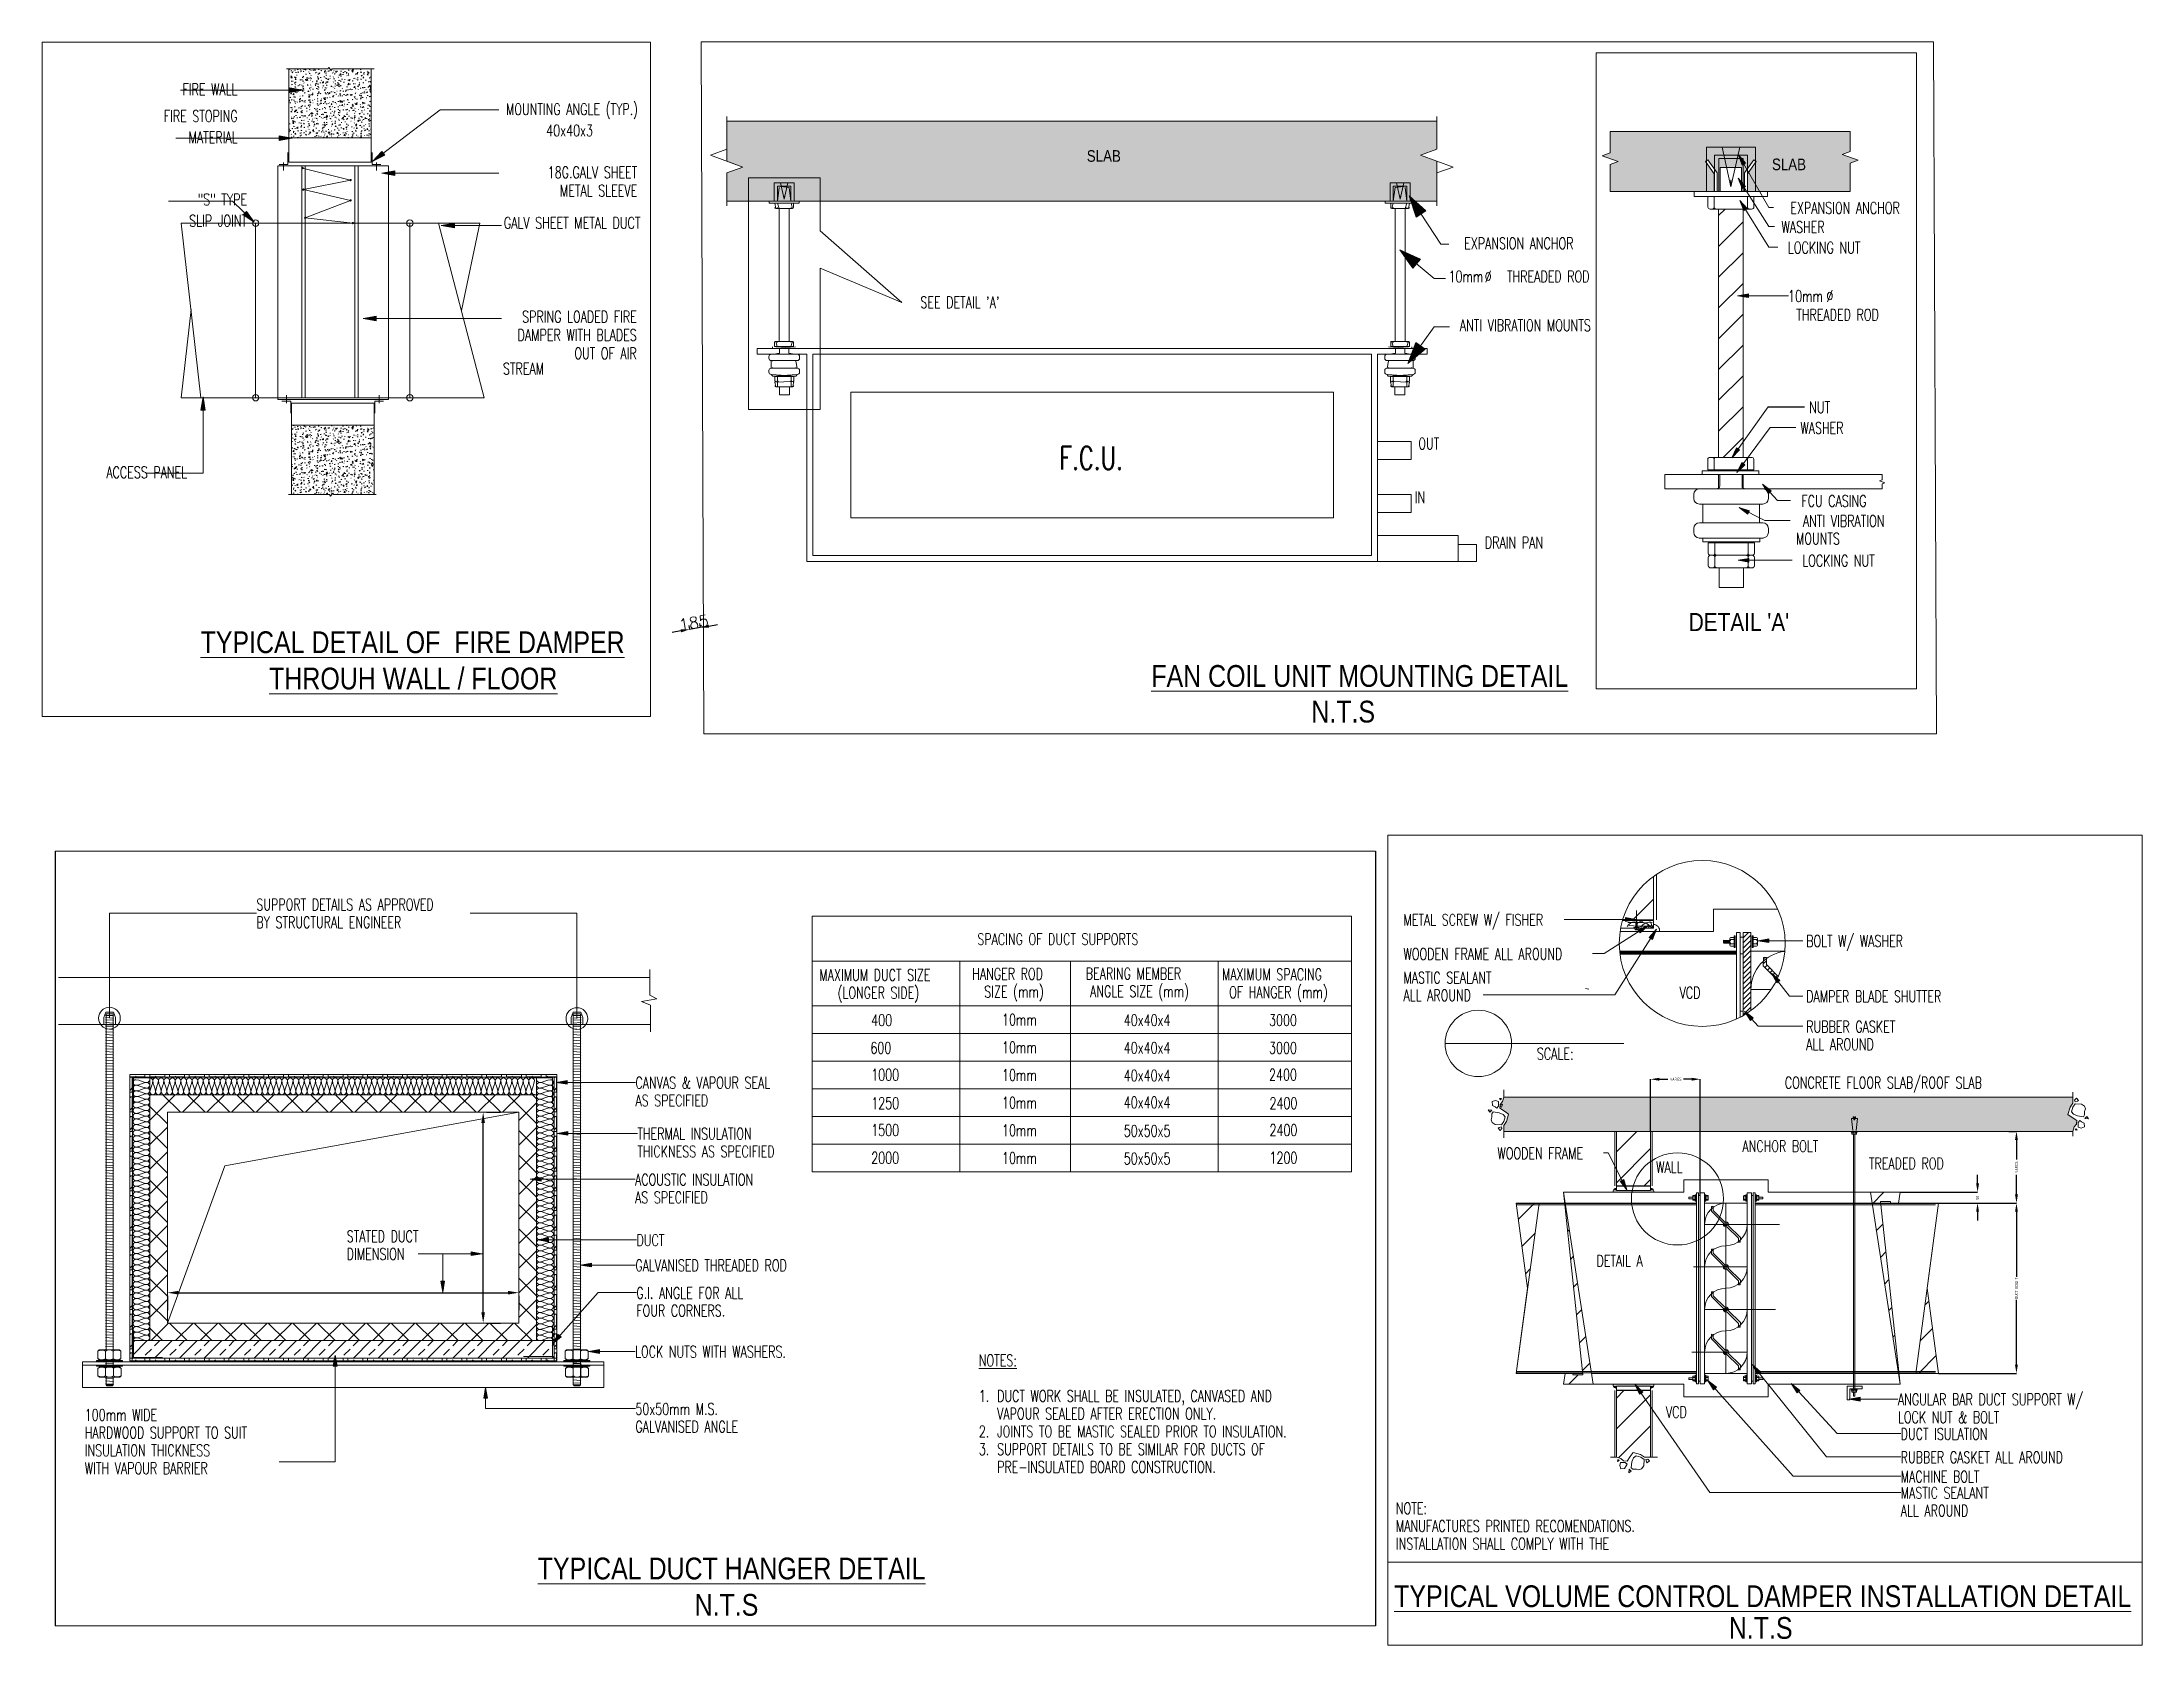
# Model space of a CAD drawing. Header units: millimetres. Extents: x -9226 to 166212, y -13 to 97274.
# Drawn here: x 63252 to 99422, y 26562 to 54176 of the extents above; entities that cross this region are included whole.
import ezdxf

# ---------------------------------------------------------------- set-up
doc = ezdxf.new("R2010")
doc.units = ezdxf.units.MM
doc.layers.get('0').update_dxf_attribs({"color": 8})
doc.layers.get('Defpoints').update_dxf_attribs({"color": 8})
doc.layers.add('0-AC TEXT', color=7, linetype='Continuous')
doc.layers.add('VCD SHE', color=7, linetype='Continuous')
for name, color, linetype, lineweight in [('A-ANNO-DIMS', 8, 'Continuous', 9), ('A-DETL-GENF', 7, 'Continuous', 9), ('A-DETL-THIN', 8, 'Continuous', 5), ('G-ANNO-TEXT', 231, 'Continuous', 5)]:
    doc.layers.add(name, color=color, linetype=linetype, lineweight=lineweight)
doc.layers.add('A-DETL', color=7, linetype='Continuous', lineweight=9, true_color=0x00a600)
doc.styles.add('Arial Narrow', font='ARIALN.TTF')
doc.styles.add('Arial Narrow_1', font='ARIALN.TTF', dxfattribs={"height": 187.5})
doc.styles.add('Arial Narrow_2', font='ARIALN.TTF', dxfattribs={"height": 121.859448})
doc.styles.add('ROMANS', font='isocp.shx', dxfattribs={"width": 0.8})
doc.styles.add('ROMANS100', font='romans.shx', dxfattribs={"width": 0.7, "height": 100})
doc.styles.get("Standard").update_dxf_attribs({"font": 'romans.shx', "height": 200})
doc.dimstyles.new('ISO-25', dxfattribs={"dimtxt": 200, "dimasz": 150, "dimexe": 1.25, "dimexo": 0.625, "dimgap": 1, "dimtad": 1, "dimtoh": 1, "dimdec": 0, "dimrnd": 5, "dimtxsty": 'Standard', "dimcen": 2.5, "dimclrd": 256, "dimclre": 256, "dimclrt": 7, "dimadec": 0, "dimazin": 0, "dimtfac": 1, "dimtdec": 0, "dimtix": 1, "dimtmove": 2, "dimatfit": 3, "dimfxl": 1, "dimarcsym": 1})
doc.dimstyles.new('JSE', dxfattribs={"dimtxt": 50, "dimasz": 150, "dimexe": 0.18, "dimexo": 0.0625, "dimgap": 50, "dimtad": 0, "dimdec": 0, "dimrnd": 5, "dimzin": 0, "dimdsep": 46, "dimtxsty": 'ROMANS', "dimcen": 0.09, "dimclrd": 7, "dimclre": 7, "dimclrt": 7, "dimadec": 0, "dimazin": 0, "dimtfac": 1, "dimtdec": 0, "dimtofl": 0, "dimtmove": 0, "dimatfit": 3, "dimfxl": 1, "dimtolj": 1, "dimtzin": 0, "dimarcsym": 1})
doc.dimstyles.new('NEC-AR-DIM-PLAN-GENERIC-1_5', dxfattribs={"dimscale": 304.8, "dimtxt": 191.893308, "dimasz": 0.615157, "dimexe": 0.984252, "dimexo": 0.615157, "dimgap": 0.615157, "dimtad": 1, "dimdec": 0, "dimzin": 0, "dimdsep": 46, "dimtxsty": 'Arial Narrow_1', "dimsah": 1, "dimcen": 0.09, "dimazin": 0, "dimtfac": 1, "dimtdec": 4, "dimtix": 1, "dimtmove": 0, "dimatfit": 3, "dimfxl": 1, "dimtvp": 1, "dimtolj": 1, "dimtzin": 0, "dimarcsym": 2})
pattern_1 = [(45, (-411855.86, 20237.43), (428.04002, 0), [605.34, 0, 0, 0]), (45, (-411481.34, 20397.95), (428.04002, 0), [151.313, -454.027]), (45, (-411320.82, 20558.48), (428.04002, 0), [151.313, -454.027]), (45, (-411641.87, 20237.43), (428.04002, 0), [151.313, -454.027])]
pattern_2 = [(45, (-378903.84, -8362.04), (-265.16504, 265.16504), [])]
pattern_3 = [(45, (-378903.836, -8362.04), (-44.194174, 44.194174), [])]

msp = doc.modelspace()

# ---------------------------------------------------------------- texts
at = {"layer": '0-AC TEXT', "char_height": 200, "width": 2328.667, "attachment_point": 3, "line_spacing_factor": 0.946776, "style": 'ROMANS100'}
for s, insert in [('FIRE WALL', (66619.7, 53460.1, -6.8)), ('FIRE STOPING', (66621.7, 52998.5, -6.8)), ('MOUNTING ANGLE (TYP.)', (73518, 53118, -6.8)), ('MATERIAL', (66621.7, 52631.4, -6.8)), ('40x40x3', (72741.8, 52750.8, -6.8)), ('18G.GALV SHEET METAL SLEEVE', (73504.6, 52029.9, -6.8)), ('"S" TYPE', (66784.5, 51562.8, -6.8)), ('EXPANSION ANCHOR', (95250.5, 51418, -6.8)), ('SLIP JOINT', (66784.5, 51195.7, -6.8)), ('GALV SHEET METAL DUCT', (73559.8, 51160, -6.8)), ('WASHER', (93956.2, 51089.2, -6.8)), ('EXPANSION ANCHOR', (89631.3, 50805.9, -6.8)), ('LOCKING NUT', (94571.9, 50734.1, -6.8)), ('10mm', (88078.3, 50235.7, -6.8)), ('∅', (88221.1, 50235.7, -6.8)), (' THREADED ROD', (89907, 50235.7, -6.8)), ("SEE DETAIL 'A'", (79743.3, 49791.3, -6.8)), ('10mm', (93927.8, 49898.5, -6.8)), ('THREADED ROD', (94888.9, 49576, -6.8)), ('∅', (94104.7, 49898.5, -6.8)), ('SPRING LOADED FIRE DAMPER WITH BLADES OUT OF AIR', (73495.8, 49543, -6.8)), ('ANTI VIBRATION MOUNTS', (89928.3, 49396.9, -6.8)), ('STREAM', (71899.3, 48649.2, -6.8)), (' NUT', (94051, 47981.8, -6.8)), ('WASHER', (94281.6, 47626.7, -6.8)), ('OUT', (87318.7, 47358.4, -6.8)), ('ACCESS PANEL', (65752, 46862.8, -6.8)), ('IN', (87076.3, 46430.3, -6.8)), ('FCU CASING', (94677.9, 46368.9, -6.8)), ('ANTI VIBRATION', (94985.8, 46025, -6.8)), ('DRAIN PAN', (89106.7, 45653, -6.8)), ('MOUNTS', (94218.9, 45719.1, -6.8)), ('LOCKING NUT', (94819, 45341.7, -6.8))]:
    msp.add_mtext(s, dxfattribs=dict(at, insert=insert))
at = {"layer": 'G-ANNO-TEXT', "color": 7, "attachment_point": 1}
for s, insert, char_height, width, style in [('SLAB', (81248.1, 52312.2, -6.8), 200, 1573.312, 'Arial Narrow_1'), ('SLAB', (93049.2, 52167.3, -6.8), 200, 691.455, 'Arial Narrow'), ('F.C.U.', (80778, 47209.6, -6.8), 400, 1773.734, 'ROMANS100'), ("DETAIL 'A'", (91616.2, 44339, -6.8), 312.5, 2094.409, 'Arial Narrow_2'), ('SUPPORT DETAILS AS APPROVED', (66944.5, 39417.2, -6.8), 200, 3791.093, 'ROMANS100'), ('BY STRUCTURAL ENGINEER', (66944.5, 39111.3, -6.8), 200, 3389.894, 'ROMANS100'), ('METAL SCREW W/ FISHER', (86701, 39153.7, -6.8), 200, 3387.13, 'ROMANS100'), ('SPACING OF DUCT SUPPORTS', (79362.2, 38820.8, -6.8), 200, 3958.332, 'ROMANS100'), ('BOLT W/ WASHER', (93638, 38788, -6.8), 200, 2324.894, 'ROMANS100'), ('WOODEN FRAME ALL AROUND', (86701, 38566.2, -6.8), 200, 3978.374, 'ROMANS100'), ('MAXIMUM DUCT SIZE', (76641.2, 38203.1, -6.8), 200, 2745.78, 'ROMANS100'), ('HANGER ROD', (79274, 38223.1, -6.8), 200, 1783.755, 'ROMANS100'), ('BEARING MEMBER', (81229.3, 38228.1, -6.8), 200, 2435.126, 'ROMANS100'), ('MAXIMUM SPACING', (83575.7, 38213.1, -6.8), 200, 2545.358, 'ROMANS100'), ('MASTIC SEALANT', (86701, 38158.8, -6.8), 200, 2294.83, 'ROMANS100'), ('(LONGER SIDE)', (76955.4, 37897.2, -6.8), 200, 1984.177, 'ROMANS100'), ('SIZE (mm)', (79480.8, 37917.2, -6.8), 200, 1282.7, 'ROMANS100'), ('ANGLE SIZE (mm)', (81303.7, 37922.2, -6.8), 200, 2254.746, 'ROMANS100'), ('OF HANGER (mm)', (83699.7, 37907.2, -6.8), 200, 2254.746, 'ROMANS100'), ('ALL AROUND', (86701, 37852.9, -6.8), 200, 1693.565, 'ROMANS100'), ('VCD', (91458, 37899.3, -6.8), 200, 911.92, 'ROMANS100'), ('DAMPER BLADE SHUTTER', (93638, 37834.8, -6.8), 200, 3417.193, 'ROMANS100'), ('400', (77535.2, 37425.1, -6.8), 200, 450.949, 'ROMANS100'), ('10mm', (79786.9, 37433.9, -6.8), 200, 741.561, 'ROMANS100'), ('40x40x4', (81884.7, 37425.1, -6.8), 200, 1012.13, 'ROMANS100'), ('3000', (84386.6, 37425.1, -6.8), 200, 601.266, 'ROMANS100'), ('RUBBER GASKET', (93638, 37313.6, -6.8), 200, 2264.767, 'ROMANS100'), ('600', (77520.9, 36947.8, -6.8), 200, 450.949, 'ROMANS100'), ('10mm', (79786.9, 36957.3, -6.8), 200, 741.561, 'ROMANS100'), ('40x40x4', (81884.7, 36948.6, -6.8), 200, 1012.13, 'ROMANS100'), ('3000', (84386.6, 36947.8, -6.8), 200, 601.266, 'ROMANS100'), ('ALL AROUND', (93638, 37007.6, -6.8), 200, 1693.565, 'ROMANS100'), ('SCALE:', (89000.3, 36846.6, -6.8), 200, 2264.767, 'ROMANS100'), ('CANVAS & VAPOUR SEAL', (73473.1, 36347.4, -6.8), 200, 3306.961, 'ROMANS100'), ('1000', (77535.2, 36484.7, -6.8), 200, 601.266, 'ROMANS100'), ('10mm', (79786.9, 36480.7, -6.8), 200, 741.561, 'ROMANS100'), ('40x40x4', (81884.7, 36472.8, -6.8), 200, 1012.13, 'ROMANS100'), ('2400', (84386.6, 36484.7, -6.8), 200, 601.266, 'ROMANS100'), ('CONCRETE FLOOR SLAB/ROOF SLAB', (93269.9, 36347.8, -6.8), 200, 4800.104, 'ROMANS100'), ('AS SPECIFIED', (73473.1, 36041.5, -6.8), 200, 1833.86, 'ROMANS100'), ('1250', (77535.2, 35994.6, -6.8), 200, 601.266, 'ROMANS100'), ('10mm', (79786.9, 36004.9, -6.8), 200, 741.561, 'ROMANS100'), ('40x40x4', (81884.7, 36008.1, -6.8), 200, 1012.13, 'ROMANS100'), ('2400', (84394.6, 35994.6, -6.8), 200, 601.266, 'ROMANS100'), ('THERMAL INSULATION', (73506.3, 35468.9, -6.8), 200, 2926.159, 'ROMANS100'), ('1500', (77535.2, 35531.5, -6.8), 200, 601.266, 'ROMANS100'), ('10mm', (79786.9, 35528.4, -6.8), 200, 741.561, 'ROMANS100'), ('50x50x5', (81884.7, 35518, -6.8), 200, 1012.13, 'ROMANS100'), ('2400', (84394.6, 35531.5, -6.8), 200, 601.266, 'ROMANS100'), ('THICKNESS AS SPECIFIED', (73506.3, 35162.9, -6.8), 200, 3427.214, 'ROMANS100'), ('WOODEN FRAME', (88319.6, 35131.4, -6.8), 200, 2264.767, 'ROMANS100'), ('ANCHOR BOLT', (92539.1, 35254.7, -6.8), 200, 2264.767, 'ROMANS100'), ('2000', (77535.2, 35055, -6.8), 200, 601.266, 'ROMANS100'), ('10mm', (79786.9, 35051.8, -6.8), 200, 741.561, 'ROMANS100'), ('50x50x5', (81884.7, 35041.5, -6.8), 200, 1012.13, 'ROMANS100'), ('1200', (84394.6, 35055, -6.8), 200, 601.266, 'ROMANS100'), ('WALL', (91053.5, 34893.1, -6.8), 200, 2264.767, 'ROMANS100'), ('TREADED ROD', (94718.1, 34956.6, -6.8), 200, 2264.767, 'ROMANS100'), ('ACOUSTIC INSULATION', (73466, 34678, -6.8), 200, 3016.349, 'ROMANS100'), ('AS SPECIFIED', (73466, 34372.1, -6.8), 200, 1833.86, 'ROMANS100'), ('STATED DUCT', (68500.5, 33702, -6.8), 200, 1853.902, 'ROMANS100'), ('DIMENSION', (68500.5, 33396.1, -6.8), 200, 1853.902, 'ROMANS100'), ('DUCT', (73492.7, 33635.5, -6.8), 200, 731.54, 'ROMANS100'), ('DETAIL A', (90025.5, 33279.8, -6.8), 200, 2264.767, 'ROMANS100'), ('GALVANISED THREADED ROD', (73471.8, 33200.8, -6.8), 200, 3888.184, 'ROMANS100'), ('G.I. ANGLE FOR ALL', (73489.1, 32726.4, -6.8), 200, 2555.379, 'ROMANS100'), ('FOUR CORNERS.', (73489.1, 32420.5, -6.8), 200, 2204.641, 'ROMANS100'), ('LOCK NUTS WITH WASHERS.', (73467.5, 31713.1, -6.8), 200, 3747.889, 'ROMANS100'), ('\\LNOTES:', (79388.4, 31563.7, -6.8), 200, 982.067, 'ROMANS100'), ('1.', (79388.4, 30951.9, -6.8), 200, 380.644, 'ROMANS100'), ('DUCT WORK SHALL BE INSULATED, CANVASED AND ', (79702.6, 30951.9, -6.8), 200, 6854.428, 'ROMANS100'), ('ANGULAR BAR DUCT SUPPORT W/', (95219.2, 30892, -6.8), 200, 4449.366, 'ROMANS100'), ('100mm WIDE', (63988.3, 30625.5, -6.8), 200, 1653.48, 'ROMANS100'), ('50x50mm M.S.', (73472.7, 30728.3, -6.8), 200, 1783.755, 'ROMANS100'), ('GALVANISED ANGLE', (73472.7, 30422.4, -6.8), 200, 2675.632, 'ROMANS100'), ('VAPOUR SEALED AFTER ERECTION ONLY.', (79702.6, 30645.9, -6.8), 200, 5491.559, 'ROMANS100'), ('VCD', (91222, 30673.3, -6.8), 200, 911.92, 'ROMANS100'), ('LOCK NUT & BOLT', (95219.2, 30586.1, -6.8), 200, 2344.936, 'ROMANS100'), ('HARDWOOD SUPPORT TO SUIT', (63988.3, 30319.6, -6.8), 200, 4048.522, 'ROMANS100'), ('2.', (79388.4, 30340, -6.8), 200, 380.644, 'ROMANS100'), ('3.', (79388.4, 30034.1, -6.8), 200, 380.644, 'ROMANS100'), ('JOINTS TO BE MASTIC SEALED PRIOR TO INSULATION.', (79702.6, 30340, -6.8), 200, 7054.85, 'ROMANS100'), ('SUPPORT DETAILS TO BE SIMILAR FOR DUCTS OF ', (79702.6, 30034.1, -6.8), 200, 6563.816, 'ROMANS100'), ('DUCT ISULATION', (95266, 30297.8, -6.8), 200, 2194.62, 'ROMANS100'), ('WITH VAPOUR BARRIER', (63988.3, 29707.7, -6.8), 200, 3116.56, 'ROMANS100'), ('INSULATION THICKNESS', (63988.3, 30013.7, -6.8), 200, 3176.687, 'ROMANS100'), ('PRE-INSULATED BOARD CONSTRUCTION.', (79702.6, 29728.2, -6.8), 200, 5401.37, 'ROMANS100'), ('RUBBER GASKET ALL AROUND', (95266, 29895.2, -6.8), 200, 4028.48, 'ROMANS100'), ('MACHINE BOLT', (95266, 29563.1, -6.8), 200, 1984.177, 'ROMANS100'), ('NOTE:', (86571.7, 29017.1, -6.8), 200, 801.687, 'ROMANS100'), ('ALL AROUND', (95266, 28977.4, -6.8), 200, 1693.565, 'ROMANS100'), ('MASTIC SEALANT', (95266, 29283.3, -6.8), 200, 2294.83, 'ROMANS100'), ('MANUFACTURES PRINTED RECOMENDATIONS.', (86571.7, 28711.2, -6.8), 200, 6112.867, 'ROMANS100'), ('INSTALLATION SHALL COMPLY WITH THE', (86571.7, 28405.3, -6.8), 200, 5341.243, 'ROMANS100')]:
    msp.add_mtext(s, dxfattribs=dict(at, insert=insert, char_height=char_height, width=width, style=style))
at = {"layer": 'G-ANNO-TEXT', "color": 7, "char_height": 375, "attachment_point": 1, "rotation": 359.99735, "style": 'Arial Narrow_1'}
for s, insert, width in [('\\LTYPICAL DETAIL OF  FIRE DAMPER', (65983.9, 44023.4, -6.8), 8874.681), ('\\LTHROUH WALL / FLOOR', (67164.6, 43398.2, -6.8), 6024.682), ('\\LFAN COIL UNIT MOUNTING DETAIL', (82358.5, 43442.5, -6.8), 8874.681), ('N.T.S', (85115.2, 42827.8, -6.8), 8874.681), ('\\LTYPICAL DUCT HANGER DETAIL', (71790.1, 28067.6, -6.8), 8874.681), ('\\LTYPICAL VOLUME CONTROL DAMPER INSTALLATION DETAIL', (86541.5, 27590.2, -6.8), 13245.354), ('N.T.S', (74492.8, 27441.3, -6.8), 8874.681), ('N.T.S', (92306, 27043.9, -6.8), 8874.681)]:
    msp.add_mtext(s, dxfattribs=dict(at, insert=insert, width=width))

# ---------------------------------------------------------------- blocks, each defined once
blk = doc.blocks.new('*D325')
at = {"layer": 'A-ANNO-DIMS', "color": 0, "lineweight": -2, "transparency": 16777216}
for p, q in [((65414, 32576), (65414, 32331)), ((65602, 32631), (71279, 32631)), ((71467, 32576), (71467, 32331))]:
    blk.add_line(p, q, dxfattribs=at)
at = {"layer": 'A-ANNO-DIMS', "color": 0, "transparency": 16777216}
for points in [[(65602, 32662), (65602, 32600), (65414, 32631)], [(71279, 32662), (71279, 32600), (71467, 32631)]]:
    blk.add_solid(points, dxfattribs=at)
at = {"layer": 'Defpoints', "color": 0, "transparency": 16777216}
for p in [(65414, 32764), (71467, 32764), (71467, 32631)]:
    blk.add_point(p, dxfattribs=at)
at = {"layer": 'A-ANNO-DIMS', "color": 0, "transparency": 16777216, "insert": (68441, 32930), "char_height": 187.5, "attachment_point": 5, "style": 'Arial Narrow_1'}
blk.add_mtext('\\A1;\u206d', dxfattribs=at)
blk = doc.blocks.new('*D326')
at = {"layer": 'A-ANNO-DIMS', "color": 0, "lineweight": -2, "transparency": 16777216}
for p, q in [((70851, 32295), (70851, 35552)), ((70906, 35739), (71151, 35739)), ((70906, 32108), (71151, 32108))]:
    blk.add_line(p, q, dxfattribs=at)
at = {"layer": 'A-ANNO-DIMS', "color": 0, "transparency": 16777216}
for points in [[(70819, 35552), (70882, 35552), (70851, 35739)], [(70819, 32295), (70882, 32295), (70851, 32108)]]:
    blk.add_solid(points, dxfattribs=at)
at = {"layer": 'Defpoints', "color": 0, "transparency": 16777216}
for p in [(70718, 35739), (70851, 35739), (70718, 32108)]:
    blk.add_point(p, dxfattribs=at)
at = {"layer": 'A-ANNO-DIMS', "color": 0, "transparency": 16777216, "insert": (70552, 33924), "char_height": 187.5, "attachment_point": 5, "rotation": 90, "style": 'Arial Narrow_1'}
blk.add_mtext('\\A1;\u206d', dxfattribs=at)
blk = doc.blocks.new('*D327')
at = {"layer": 'Defpoints', "color": 0, "transparency": 16777216}
for p in [(91815, 36308), (90956, 35410), (91815, 34307)]:
    blk.add_point(p, dxfattribs=at)
at = {"layer": 'G-ANNO-TEXT', "color": 7, "lineweight": -2, "transparency": 16777216}
for p, q in [((90956, 35410), (90956, 36309)), ((91106, 36308), (91258, 36308)), ((91665, 36308), (91524, 36308)), ((91815, 34307), (91815, 36309))]:
    blk.add_line(p, q, dxfattribs=at)
at = {"layer": 'G-ANNO-TEXT', "color": 7, "transparency": 16777216}
for points in [[(91106, 36333), (91106, 36283), (90956, 36308)], [(91665, 36333), (91665, 36283), (91815, 36308)]]:
    blk.add_solid(points, dxfattribs=at)
at = {"layer": 'G-ANNO-TEXT', "color": 7, "transparency": 16777216, "insert": (91391, 36308), "char_height": 50, "width": 946.67, "attachment_point": 5, "style": 'ROMANS'}
blk.add_mtext('\\A1;VARIES', dxfattribs=at)
blk = doc.blocks.new('*D328')
at = {"layer": 'Defpoints', "color": 0, "transparency": 16777216}
for p in [(95919, 34174), (97260, 34174), (95919, 31241)]:
    blk.add_point(p, dxfattribs=at)
at = {"layer": 'G-ANNO-TEXT', "color": 7, "lineweight": -2, "transparency": 16777216}
for p, q in [((95919, 34174), (97260, 34174)), ((97260, 34024), (97260, 32906)), ((97260, 31391), (97260, 32510)), ((95919, 31241), (97260, 31241))]:
    blk.add_line(p, q, dxfattribs=at)
at = {"layer": 'G-ANNO-TEXT', "color": 7, "transparency": 16777216}
for points in [[(97235, 34024), (97285, 34024), (97260, 34174)], [(97235, 31391), (97285, 31391), (97260, 31241)]]:
    blk.add_solid(points, dxfattribs=at)
at = {"layer": 'G-ANNO-TEXT', "color": 7, "transparency": 16777216, "insert": (97260, 32708), "char_height": 50, "width": 1765.42, "attachment_point": 5, "rotation": 90, "style": 'ROMANS'}
blk.add_mtext('\\A1;DUCT HEIGHT', dxfattribs=at)
blk = doc.blocks.new('*D329')
at = {"layer": 'Defpoints', "color": 0, "transparency": 16777216}
for p in [(97127, 35410), (97260, 35410), (95919, 34174)]:
    blk.add_point(p, dxfattribs=at)
at = {"layer": 'G-ANNO-TEXT', "color": 7, "lineweight": -2, "transparency": 16777216}
for p, q in [((97127, 35410), (97260, 35410)), ((97260, 35260), (97260, 34925)), ((97260, 34324), (97260, 34659)), ((95919, 34174), (97260, 34174))]:
    blk.add_line(p, q, dxfattribs=at)
at = {"layer": 'G-ANNO-TEXT', "color": 7, "transparency": 16777216}
for points in [[(97235, 35260), (97285, 35260), (97260, 35410)], [(97235, 34324), (97285, 34324), (97260, 34174)]]:
    blk.add_solid(points, dxfattribs=at)
at = {"layer": 'G-ANNO-TEXT', "color": 7, "transparency": 16777216, "insert": (97260, 34792), "char_height": 50, "width": 946.67, "attachment_point": 5, "rotation": 90, "style": 'ROMANS'}
blk.add_mtext('\\A1;VARIES', dxfattribs=at)
blk = doc.blocks.new('*D330')
at = {"layer": 'Defpoints', "color": 0, "transparency": 16777216}
for p in [(94773, 34174), (95255, 34362), (96590, 34362)]:
    blk.add_point(p, dxfattribs=at)
at = {"layer": 'G-ANNO-TEXT', "color": 7, "lineweight": -2, "transparency": 16777216}
for p, q in [((96590, 34512), (96590, 34662)), ((94773, 34174), (96590, 34174)), ((95255, 34362), (96590, 34362)), ((96590, 34024), (96590, 33874))]:
    blk.add_line(p, q, dxfattribs=at)
at = {"layer": 'G-ANNO-TEXT', "color": 7, "transparency": 16777216}
for points in [[(96565, 34512), (96615, 34512), (96590, 34362)], [(96565, 34024), (96615, 34024), (96590, 34174)]]:
    blk.add_solid(points, dxfattribs=at)
at = {"layer": 'G-ANNO-TEXT', "color": 7, "transparency": 16777216, "insert": (96590, 34268), "char_height": 50, "width": 285.1, "attachment_point": 5, "rotation": 90, "style": 'ROMANS'}
blk.add_mtext('\\A1;\u206d50', dxfattribs=at)
blk = doc.blocks.new('NEC-GN-DTL-GENERIC-BREAK LINE - NEC-GN-DTL-GENERIC-BREAK LINE-3040340-TYPICAL DETAILS-01')
at = {"layer": 'A-DETL-GENF'}
for p, q in [((-747, 0), (-38, 0)), ((-38, 0), (-19, 25)), ((-19, 25), (19, -25)), ((19, -25), (38, 0)), ((38, 0), (763, 0))]:
    blk.add_line(p, q, dxfattribs=at)
blk = doc.blocks.new('NEC-GN-DTL-GENERIC-BREAK LINE - NEC-GN-DTL-GENERIC-BREAK LINE-3040380-TYPICAL DETAILS-01')
at = {"layer": 'A-DETL-GENF'}
for p, q in [((19, 25), (-19, -25)), ((38, 0), (19, 25)), ((-38, 0), (-747, 0)), ((-19, -25), (-38, 0)), ((763, 0), (38, 0))]:
    blk.add_line(p, q, dxfattribs=at)
blk = doc.blocks.new('*D409')
at = {"layer": 'Defpoints', "color": 0, "transparency": 16777216}
for p in [(74577, 44157), (74392, 44125, 0), (74404, 44056)]:
    blk.add_point(p, dxfattribs=at)
at = {"layer": 'VCD SHE', "lineweight": -2, "transparency": 16777216}
for p, q in [((74577, 44156), (74589, 44087)), ((74736, 44113), (74884, 44139)), ((74256, 44031), (74108, 44006)), ((74392, 44124), (74404, 44055)), ((74588, 44088), (74404, 44056))]:
    blk.add_line(p, q, dxfattribs=at)
at = {"layer": 'VCD SHE', "transparency": 16777216}
for points in [[(74732, 44138), (74740, 44089), (74588, 44088)], [(74252, 44056), (74260, 44006), (74404, 44056)]]:
    blk.add_solid(points, dxfattribs=at)
at = {"layer": 'VCD SHE', "color": 7, "transparency": 16777216, "insert": (74479, 44172), "char_height": 200, "attachment_point": 5, "rotation": 9.7506}
blk.add_mtext('185', dxfattribs=at)

# ---------------------------------------------------------------- dimensions: what is measured, and where the dimension line sits
at = {"layer": 'A-ANNO-DIMS', "color": 7}
dim = msp.add_linear_dim(base=(70850.7, 35739.4, -6.8), p1=(70718.1, 32107.9, -6.8), p2=(70718.1, 35739.4, -6.8), angle=90, text='\u206d', dimstyle='NEC-AR-DIM-PLAN-GENERIC-1_5', override={"dimpost": '<>', "dimfxl": 3631.520984}, dxfattribs=at)
dim.commit()
dim.dimension.update_dxf_attribs({"geometry": '*D326', "text_midpoint": (70551.8, 33923.7, -6.8)})
dim = msp.add_linear_dim(base=(71466.9, 32631.1, -6.8), p1=(65414.4, 32763.6, -6.8), p2=(71466.9, 32763.6, -6.8), text='\u206d', dimstyle='NEC-AR-DIM-PLAN-GENERIC-1_5', override={"dimpost": '<>', "dimfxl": 6052.534974}, dxfattribs=at)
dim.commit()
dim.dimension.update_dxf_attribs({"geometry": '*D325', "text_midpoint": (68440.6, 32929.9, -6.8)})
at = {"layer": 'G-ANNO-TEXT', "color": 7}
dim = msp.add_linear_dim(base=(91815, 36308.4, -6.8), p1=(90956.4, 35410.3, -6.8), p2=(91815, 34307.1, -6.8), text='VARIES', dimstyle='JSE', override={"dimclrd": 7, "dimclre": 7, "dimclrt": 7}, dxfattribs=at)
dim.commit()
dim.dimension.update_dxf_attribs({"geometry": '*D327', "text_midpoint": (91390.8, 36308.4, -6.8), "dimtype": 160})
for base, p1, p2, text, picture, middle in [((97259.8, 35410.3, -6.8), (95919.3, 34174.2, -6.8), (97127.2, 35410.3, -6.8), 'VARIES', '*D329', (97259.8, 34792.2, -6.8)), ((96589.6, 34361.6, -6.8), (94772.7, 34174.2, -6.8), (95255.3, 34361.6, -6.8), '\u206d50', '*D330', (96589.6, 34267.9, -6.8)), ((97259.8, 34174.2, -6.8), (95919.3, 31241.1, -6.8), (95919.3, 34174.2, -6.8), 'DUCT HEIGHT', '*D328', (97259.8, 32707.6, -6.8))]:
    dim = msp.add_linear_dim(base=base, p1=p1, p2=p2, angle=90, text=text, dimstyle='JSE', override={"dimclrd": 7, "dimclre": 7, "dimclrt": 7}, dxfattribs=at)
    dim.commit()
    dim.dimension.update_dxf_attribs({"geometry": picture, "text_midpoint": middle})
at = {"layer": 'VCD SHE'}
dim = msp.add_aligned_dim(p1=(74576.5, 44156.7), p2=(74392.2, 44125, 0.2), distance=69.6, dimstyle='ISO-25', dxfattribs=at)
dim.commit()
dim.dimension.update_dxf_attribs({"geometry": '*D409', "text_midpoint": (74479.1, 44171.7)})

# ---------------------------------------------------------------- hatches: boundary and pattern name
at = {"layer": 'A-DETL-GENF'}
h = msp.add_hatch(dxfattribs=at)
h.set_pattern_fill('FP_18', style=0, pattern_type=2)
h.set_pattern_definition([(50, (-132457.75, 31370.82), (182.18467, -15.93909), [19.05, -209.55]), (355, (-132457.75, 31370.82), (-35.24243, 191.0566), [15.24, -167.64]), (100.451, (-132442.57, 31369.5), (146.9425, 175.11669), [16.19, -178.09]), (46.184, (-132457.75, 31421.62), (271.0789, -42.04327), [28.575, -314.325]), (96.636, (-132435.16, 31418.12), (237.4025, 247.4272), [24.285, -267.135]), (351.184, (-132457.75, 31421.62), (237.4046, 247.4251), [22.86, -251.46]), (21, (-132432.35, 31408.92), (151.61488, -102.26552), [19.05, -209.55]), (326, (-132432.35, 31408.92), (61.80236, 184.18774), [15.24, -167.64]), (71.451, (-132419.71, 31400.4), (213.41706, 81.92137), [16.19, -178.09]), (37.5, (-132457.75, 31370.82), (3.088323, 84.555076), [8.382, -157.226, 8.382, -161.798, -168.275]), (37.5, (-132457.75, 31370.82), (3.088323, 84.555076), [-335.788, 0, -168.275]), (37.5, (-132457.75, 31370.82), (3.088323, 84.555076), [0, -335.788, 0, -168.275]), (37.5, (-132457.75, 31370.82), (3.088323, 84.555076), [0, -335.788, 8.382, -159.893]), (7.5, (-132457.75, 31370.82), (66.81944, 100.180747), [8.382, -88.646, 8.382, -153.416, -64.135]), (7.5, (-132457.75, 31370.82), (66.81944, 100.180747), [-258.826, 0, -64.135]), (7.5, (-132457.75, 31370.82), (66.81944, 100.180747), [0, -258.826, 0, -64.135]), (7.5, (-132457.75, 31370.82), (66.81944, 100.180747), [0, -258.826, 8.382, -55.753]), (327.5, (-132514.39, 31370.82), (135.590488, -5.728913), [8.382, -55.118, 8.382, -189.738, -262.89]), (327.5, (-132514.39, 31370.82), (135.590488, -5.728913), [-261.62, 0, -262.89]), (327.5, (-132514.39, 31370.82), (135.590488, -5.728913), [0, -261.62, 0, -262.89]), (327.5, (-132514.39, 31370.82), (135.590488, -5.728913), [0, -261.62, 8.382, -254.508]), (317.5, (-132539.79, 31370.82), (148.128886, 25.42676), [8.382, -74.168, 8.382, -123.19, -186.69]), (317.5, (-132539.79, 31370.82), (148.128886, 25.42676), [-214.122, 0, -186.69]), (317.5, (-132539.79, 31370.82), (148.128886, 25.42676), [0, -214.122, 0, -186.69]), (317.5, (-132539.79, 31370.82), (148.128886, 25.42676), [0, -214.122, 8.382, -178.308])])
h.paths.add_polyline_path([(67500.8, 52523.6), (68923.9, 52523.6), (68923.9, 53712), (68250.5, 53712), (68231.4, 53686.6), (68212.4, 53712), (67500.8, 53712)])
h = msp.add_hatch(dxfattribs=at)
h.set_pattern_fill('FP_1', color=8, style=0, pattern_type=2)
h.set_pattern_definition([(50, (-260955.1, 25226.91), (182.18467, -15.939086), [19.05, -209.55]), (355, (-260955.1, 25226.91), (-35.24243, 191.05661), [15.24, -167.64]), (100.451, (-260939.91, 25225.59), (146.9425, 175.11669), [16.19, -178.09]), (46.184, (-260955.1, 25277.71), (271.0789, -42.04327), [28.575, -314.325]), (96.636, (-260932.5, 25274.2), (237.4025, 247.42721), [24.285, -267.135]), (351.184, (-260955.1, 25277.71), (237.4046, 247.42512), [22.86, -251.46]), (21, (-260929.7, 25265.01), (151.61488, -102.26552), [19.05, -209.55]), (326, (-260929.7, 25265.01), (61.80236, 184.18774), [15.24, -167.64]), (71.451, (-260917.06, 25256.5), (213.41706, 81.92137), [16.19, -178.09]), (37.5, (-260955.096, 25226.914), (3.088323, 84.555076), [8.382, -157.226, 8.382, -161.798, -168.275]), (37.5, (-260955.096, 25226.914), (3.088323, 84.555076), [-335.788, 0, -168.275]), (37.5, (-260955.096, 25226.914), (3.088323, 84.555076), [0, -335.788, 0, -168.275]), (37.5, (-260955.096, 25226.914), (3.088323, 84.555076), [0, -335.788, 8.382, -159.893]), (7.5, (-260955.1, 25226.91), (66.819438, 100.180747), [8.382, -88.646, 8.382, -153.416, -64.135]), (7.5, (-260955.1, 25226.91), (66.819438, 100.180747), [-258.826, 0, -64.135]), (7.5, (-260955.1, 25226.91), (66.819438, 100.180747), [0, -258.826, 0, -64.135]), (7.5, (-260955.1, 25226.91), (66.819438, 100.180747), [0, -258.826, 8.382, -55.753]), (327.5, (-261011.74, 25226.914), (135.590488, -5.728913), [8.382, -55.118, 8.382, -189.738, -262.89]), (327.5, (-261011.74, 25226.914), (135.590488, -5.728913), [-261.62, 0, -262.89]), (327.5, (-261011.74, 25226.914), (135.590488, -5.728913), [0, -261.62, 0, -262.89]), (327.5, (-261011.74, 25226.914), (135.590488, -5.728913), [0, -261.62, 8.382, -254.508]), (317.5, (-261037.14, 25226.91), (148.128886, 25.42676), [8.382, -74.168, 8.382, -123.19, -186.69]), (317.5, (-261037.14, 25226.91), (148.128886, 25.42676), [-214.122, 0, -186.69]), (317.5, (-261037.14, 25226.91), (148.128886, 25.42676), [0, -214.122, 0, -186.69]), (317.5, (-261037.14, 25226.91), (148.128886, 25.42676), [0, -214.122, 8.382, -178.308])])
h.paths.add_polyline_path([(87276.4, 51435.2), (87276.4, 52123.9), (86996.3, 52225.9), (87276.4, 52327.8), (87276.4, 52812.7), (75045.6, 52812.7), (75045.6, 52123.9), (75325.7, 52022), (75045.6, 51920), (75045.6, 51435.2)])
h = msp.add_hatch(dxfattribs=at)
h.set_pattern_fill('FP_1', color=8, style=0, pattern_type=2)
h.set_pattern_definition([(50, (-269526.61, 25226.91), (182.18467, -15.939086), [19.05, -209.55]), (355, (-269526.6, 25226.91), (-35.24243, 191.05661), [15.24, -167.64]), (100.451, (-269511.43, 25225.59), (146.9425, 175.11669), [16.19, -178.09]), (46.184, (-269526.6, 25277.71), (271.0789, -42.04327), [28.575, -314.325]), (96.636, (-269504.02, 25274.2), (237.4025, 247.42721), [24.285, -267.135]), (351.184, (-269526.6, 25277.71), (237.4046, 247.42512), [22.86, -251.46]), (21, (-269501.21, 25265.01), (151.61488, -102.26552), [19.05, -209.55]), (326, (-269501.2, 25265.01), (61.80236, 184.18774), [15.24, -167.64]), (71.451, (-269488.57, 25256.5), (213.41706, 81.92137), [16.19, -178.09]), (37.5, (-269526.61, 25226.914), (3.088323, 84.555076), [8.382, -157.226, 8.382, -161.798, -168.275]), (37.5, (-269526.61, 25226.914), (3.088323, 84.555076), [-335.788, 0, -168.275]), (37.5, (-269526.61, 25226.914), (3.088323, 84.555076), [0, -335.788, 0, -168.275]), (37.5, (-269526.61, 25226.914), (3.088323, 84.555076), [0, -335.788, 8.382, -159.893]), (7.5, (-269526.61, 25226.91), (66.819438, 100.180747), [8.382, -88.646, 8.382, -153.416, -64.135]), (7.5, (-269526.61, 25226.91), (66.819438, 100.180747), [-258.826, 0, -64.135]), (7.5, (-269526.61, 25226.91), (66.819438, 100.180747), [0, -258.826, 0, -64.135]), (7.5, (-269526.61, 25226.91), (66.819438, 100.180747), [0, -258.826, 8.382, -55.753]), (327.5, (-269583.25, 25226.914), (135.590488, -5.728913), [8.382, -55.118, 8.382, -189.738, -262.89]), (327.5, (-269583.25, 25226.914), (135.590488, -5.728913), [-261.62, 0, -262.89]), (327.5, (-269583.25, 25226.914), (135.590488, -5.728913), [0, -261.62, 0, -262.89]), (327.5, (-269583.25, 25226.914), (135.590488, -5.728913), [0, -261.62, 8.382, -254.508]), (317.5, (-269608.65, 25226.91), (148.128886, 25.42676), [8.382, -74.168, 8.382, -123.19, -186.69]), (317.5, (-269608.65, 25226.91), (148.128886, 25.42676), [-214.122, 0, -186.69]), (317.5, (-269608.65, 25226.91), (148.128886, 25.42676), [0, -214.122, 0, -186.69]), (317.5, (-269608.65, 25226.91), (148.128886, 25.42676), [0, -214.122, 8.382, -178.308])])
h.paths.add_polyline_path([(92053.8, 51602.6), (92053.8, 51903.3), (91904.4, 52114.7), (91945, 52143.4), (92103.7, 51919.1), (92103.7, 51602.6), (92156.1, 51602.6), (92156.1, 52013.4), (92525.8, 52013.4), (92525.8, 51602.6), (92578, 51602.6), (92578, 51919.1), (92736.7, 52143.4), (92777.4, 52114.7), (92627.9, 51903.3), (92627.9, 51602.6), (94396.3, 51602.6), (94396.3, 52090.1), (94532.8, 52139.8), (94259.8, 52239.1), (94396.3, 52288.8), (94396.3, 52630.9), (90262.3, 52630.9), (90262.3, 52263.9), (90125.8, 52214.3), (90398.7, 52114.9), (90262.3, 52065.3), (90262.3, 51602.6)])
h = msp.add_hatch(dxfattribs=at)
h.set_pattern_fill('FP_2', style=0, pattern_type=2)
h.set_pattern_definition([(45, (-269526.6, 25226.9), (-265.16504, 265.16504), [])])
h.paths.add_polyline_path([(92551.1, 47020.1), (92551.1, 51297.5), (92130.6, 51297.5), (92130.6, 47020.1)])
h = msp.add_hatch(dxfattribs=at)
h.set_pattern_fill('FP_3', style=0, pattern_type=2)
h.set_pattern_definition([(50, (-132457.75, 25222.55), (182.18467, -15.93909), [19.05, -209.55]), (355, (-132457.75, 25222.55), (-35.24243, 191.0566), [15.24, -167.64]), (100.451, (-132442.57, 25221.22), (146.9425, 175.11669), [16.19, -178.09]), (46.184, (-132457.75, 25273.35), (271.0789, -42.04327), [28.575, -314.325]), (96.636, (-132435.16, 25269.84), (237.4025, 247.4272), [24.285, -267.135]), (351.184, (-132457.75, 25273.35), (237.4046, 247.4251), [22.86, -251.46]), (21, (-132432.35, 25260.65), (151.61488, -102.26552), [19.05, -209.55]), (326, (-132432.35, 25260.65), (61.80236, 184.18774), [15.24, -167.64]), (71.451, (-132419.71, 25252.13), (213.41706, 81.92137), [16.19, -178.09]), (37.5, (-132457.75, 25222.55), (3.088323, 84.555076), [8.382, -157.226, 8.382, -161.798, -168.275]), (37.5, (-132457.75, 25222.55), (3.088323, 84.555076), [-335.788, 0, -168.275]), (37.5, (-132457.75, 25222.55), (3.088323, 84.555076), [0, -335.788, 0, -168.275]), (37.5, (-132457.75, 25222.55), (3.088323, 84.555076), [0, -335.788, 8.382, -159.893]), (7.5, (-132457.75, 25222.55), (66.81944, 100.180747), [8.382, -88.646, 8.382, -153.416, -64.135]), (7.5, (-132457.75, 25222.55), (66.81944, 100.180747), [-258.826, 0, -64.135]), (7.5, (-132457.75, 25222.55), (66.81944, 100.180747), [0, -258.826, 0, -64.135]), (7.5, (-132457.75, 25222.55), (66.81944, 100.180747), [0, -258.826, 8.382, -55.753]), (327.5, (-132514.39, 25222.55), (135.590488, -5.728913), [8.382, -55.118, 8.382, -189.738, -262.89]), (327.5, (-132514.39, 25222.55), (135.590488, -5.728913), [-261.62, 0, -262.89]), (327.5, (-132514.39, 25222.55), (135.590488, -5.728913), [0, -261.62, 0, -262.89]), (327.5, (-132514.39, 25222.55), (135.590488, -5.728913), [0, -261.62, 8.382, -254.508]), (317.5, (-132539.79, 25222.55), (148.128886, 25.42676), [8.382, -74.168, 8.382, -123.19, -186.69]), (317.5, (-132539.79, 25222.55), (148.128886, 25.42676), [-214.122, 0, -186.69]), (317.5, (-132539.79, 25222.55), (148.128886, 25.42676), [0, -214.122, 0, -186.69]), (317.5, (-132539.79, 25222.55), (148.128886, 25.42676), [0, -214.122, 8.382, -178.308])])
h.paths.add_polyline_path([(68223.3, 46355), (68224.3, 46355), (68261.4, 46404.5), (68280.5, 46379.1), (68971.4, 46379.1), (68971.4, 47573.2), (67548.2, 47573.2), (67548.2, 46379.1), (68204.3, 46379.1), (68222.4, 46355)])
h = msp.add_hatch(dxfattribs=at)
h.set_pattern_fill('FP_2', style=0, pattern_type=2)
h.set_pattern_definition(pattern_2)
h.paths.add_polyline_path([(90477.3, 39051.3), (91009.9, 39051.3), (91009.9, 39804), (90905.1, 39720.4), (90808.6, 39627.3), (90721.2, 39525.6), (90643.8, 39416.2), (90576.9, 39299.9), (90521.2, 39177.9)])
h = msp.add_hatch(dxfattribs=at)
h.set_pattern_fill('FP_9', style=0, pattern_type=2)
h.set_pattern_definition([(0, (-378903.8, -8362), (793.75, 793.75), [793.75, -793.75]), (0, (-378903.8, -8064.4), (793.75, 793.75), [793.75, -793.75]), (0, (-378903.8, -7766.7), (793.75, 793.75), [793.75, -793.75]), (90, (-378804.6, -7667.5), (-793.75, 793.75), [793.75, -793.75]), (90, (-378507, -7667.5), (-793.75, 793.75), [793.75, -793.75]), (90, (-378209.3, -7667.5), (-793.75, 793.75), [793.75, -793.75])])
h.paths.add_polyline_path([(92501.6, 37376.7), (92555.4, 37405.9), (92555.4, 38754.8), (92501.6, 38754.8)])
h = msp.add_hatch(dxfattribs=at)
h.set_pattern_fill('FP_4', style=0, pattern_type=2)
h.set_pattern_definition(pattern_3)
h.paths.add_polyline_path([(92555.4, 37405.9), (92622.5, 37446.7), (92687.4, 37491.2), (92687.4, 38836.3), (92555.4, 38836.3), (92555.4, 38754.8)])
h = msp.add_hatch(dxfattribs=at)
h.set_pattern_fill('FP_5', style=0, pattern_type=2)
h.set_pattern_definition([(45, (-378903.836, -8362.037), (-8.83883476, 8.83883476), [])])
h.paths.add_polyline_path([(92435.6, 38461.6), (92435.6, 38498.6), (90426.4, 38498.6), (90430.8, 38461.6)])
h = msp.add_hatch(dxfattribs=at)
h.set_pattern_fill('FP_4', style=0, pattern_type=2)
h.set_pattern_definition(pattern_3)
h.paths.add_polyline_path([(93135.2, 38028.5), (93158.5, 38079.7), (92952.3, 38283.8), (92954.7, 38406), (92902, 38407), (92899.1, 38262.2)])
h = msp.add_hatch(dxfattribs=at)
h.set_pattern_fill('FP_64', style=0, pattern_type=2)
h.set_pattern_definition([(45, (-411855.86, 25124.7), (428.04002, 0), [605.34, 0, 0, 0]), (45, (-411481.34, 25285.2), (428.04002, 0), [151.313, -454.027]), (45, (-411320.82, 25445.74), (428.04002, 0), [151.313, -454.027]), (45, (-411641.87, 25124.7), (428.04002, 0), [151.313, -454.027])])
h.paths.add_polyline_path([(65024.5, 36346.5), (65024.5, 36388.1), (64765.7, 36388.1), (64765.7, 36346.5)])
h = msp.add_hatch(dxfattribs=at)
h.set_pattern_fill('FP_63', style=0, pattern_type=2)
h.set_pattern_definition([(45, (-411855.86, 24987.27), (428.04002, 0), [605.34, 0, 0, 0]), (45, (-411481.34, 25147.8), (428.04002, 0), [151.313, -454.027]), (45, (-411320.82, 25308.32), (428.04002, 0), [151.313, -454.027]), (45, (-411641.87, 24987.27), (428.04002, 0), [151.313, -454.027])])
h.paths.add_polyline_path([(64807.9, 36087.5), (64807.9, 36346.3), (64766.2, 36346.3), (64766.2, 36087.5)])
h = msp.add_hatch(dxfattribs=at)
h.set_pattern_fill('FP_65', style=0, pattern_type=2)
h.set_pattern_definition([(45, (-411514.56, 25124.7), (428.04002, 0), [605.34, 0, 0, 0]), (45, (-411140.04, 25285.2), (428.04002, 0), [151.313, -454.027]), (45, (-410979.52, 25445.74), (428.04002, 0), [151.313, -454.027]), (45, (-411300.57, 25124.7), (428.04002, 0), [151.313, -454.027])])
h.paths.add_polyline_path([(65365.8, 36346.5), (65365.8, 36388.1), (65107, 36388.1), (65107, 36346.5)])
h = msp.add_hatch(dxfattribs=at)
h.set_pattern_fill('FP_66', style=0, pattern_type=2)
h.set_pattern_definition([(45, (-411173.26, 25124.7), (428.04002, 0), [605.34, 0, 0, 0]), (45, (-410798.75, 25285.2), (428.04002, 0), [151.313, -454.027]), (45, (-410638.22, 25445.74), (428.04002, 0), [151.313, -454.027]), (45, (-410959.27, 25124.7), (428.04002, 0), [151.313, -454.027])])
h.paths.add_polyline_path([(65707.1, 36346.5), (65707.1, 36388.1), (65448.3, 36388.1), (65448.3, 36346.5)])
h = msp.add_hatch(dxfattribs=at)
h.set_pattern_fill('FP_67', style=0, pattern_type=2)
h.set_pattern_definition([(45, (-410831.96, 25124.7), (428.04002, 0), [605.34, 0, 0, 0]), (45, (-410457.45, 25285.2), (428.04002, 0), [151.313, -454.027]), (45, (-410296.93, 25445.74), (428.04002, 0), [151.313, -454.027]), (45, (-410617.97, 25124.7), (428.04002, 0), [151.313, -454.027])])
h.paths.add_polyline_path([(66048.4, 36346.5), (66048.4, 36388.1), (65789.6, 36388.1), (65789.6, 36346.5), (65957, 36346.5)])
h = msp.add_hatch(dxfattribs=at)
h.set_pattern_fill('FP_68', style=0, pattern_type=2)
h.set_pattern_definition([(45, (-410490.66, 25124.7), (428.04002, 0), [605.34, 0, 0, 0]), (45, (-410116.15, 25285.2), (428.04002, 0), [151.313, -454.027]), (45, (-409955.63, 25445.74), (428.04002, 0), [151.313, -454.027]), (45, (-410276.67, 25124.7), (428.04002, 0), [151.313, -454.027])])
h.paths.add_polyline_path([(66389.7, 36346.5), (66389.7, 36388.1), (66130.9, 36388.1), (66130.9, 36346.5)])
h = msp.add_hatch(dxfattribs=at)
h.set_pattern_fill('FP_69', style=0, pattern_type=2)
h.set_pattern_definition([(45, (-410149.36, 25124.7), (428.04002, 0), [605.34, 0, 0, 0]), (45, (-409774.85, 25285.2), (428.04002, 0), [151.313, -454.027]), (45, (-409614.33, 25445.74), (428.04002, 0), [151.313, -454.027]), (45, (-409935.37, 25124.7), (428.04002, 0), [151.313, -454.027])])
h.paths.add_polyline_path([(66731, 36346.5), (66731, 36388.1), (66472.2, 36388.1), (66472.2, 36346.5)])
h = msp.add_hatch(dxfattribs=at)
h.set_pattern_fill('FP_70', style=0, pattern_type=2)
h.set_pattern_definition([(45, (-409808.07, 25124.7), (428.04002, 0), [605.34, 0, 0, 0]), (45, (-409433.55, 25285.2), (428.04002, 0), [151.313, -454.027]), (45, (-409273.03, 25445.74), (428.04002, 0), [151.313, -454.027]), (45, (-409594.08, 25124.7), (428.04002, 0), [151.313, -454.027])])
h.paths.add_polyline_path([(67072.3, 36346.5), (67072.3, 36388.1), (66813.5, 36388.1), (66813.5, 36346.5)])
h = msp.add_hatch(dxfattribs=at)
h.set_pattern_fill('FP_71', style=0, pattern_type=2)
h.set_pattern_definition([(45, (-409466.77, 25124.7), (428.04002, 0), [605.34, 0, 0, 0]), (45, (-409092.26, 25285.2), (428.04002, 0), [151.313, -454.027]), (45, (-408931.73, 25445.74), (428.04002, 0), [151.313, -454.027]), (45, (-409252.78, 25124.7), (428.04002, 0), [151.313, -454.027])])
h.paths.add_polyline_path([(67413.6, 36346.5), (67413.6, 36388.1), (67154.8, 36388.1), (67154.8, 36346.5)])
h = msp.add_hatch(dxfattribs=at)
h.set_pattern_fill('FP_72', style=0, pattern_type=2)
h.set_pattern_definition([(45, (-409125.47, 25124.7), (428.04002, 0), [605.34, 0, 0, 0]), (45, (-408750.96, 25285.2), (428.04002, 0), [151.313, -454.027]), (45, (-408590.43, 25445.74), (428.04002, 0), [151.313, -454.027]), (45, (-408911.48, 25124.7), (428.04002, 0), [151.313, -454.027])])
h.paths.add_polyline_path([(67754.9, 36346.5), (67754.9, 36388.1), (67496.1, 36388.1), (67496.1, 36346.5)])
h = msp.add_hatch(dxfattribs=at)
h.set_pattern_fill('FP_73', style=0, pattern_type=2)
h.set_pattern_definition([(45, (-408784.17, 25124.7), (428.04002, 0), [605.34, 0, 0, 0]), (45, (-408409.66, 25285.2), (428.04002, 0), [151.313, -454.027]), (45, (-408249.14, 25445.74), (428.04002, 0), [151.313, -454.027]), (45, (-408570.18, 25124.7), (428.04002, 0), [151.313, -454.027])])
h.paths.add_polyline_path([(68096.2, 36346.5), (68096.2, 36388.1), (67837.4, 36388.1), (67837.4, 36346.5)])
h = msp.add_hatch(dxfattribs=at)
h.set_pattern_fill('FP_74', style=0, pattern_type=2)
h.set_pattern_definition([(45, (-408442.87, 25124.7), (428.04002, 0), [605.34, 0, 0, 0]), (45, (-408068.36, 25285.2), (428.04002, 0), [151.313, -454.027]), (45, (-407907.84, 25445.74), (428.04002, 0), [151.313, -454.027]), (45, (-408228.88, 25124.7), (428.04002, 0), [151.313, -454.027])])
h.paths.add_polyline_path([(68437.5, 36346.5), (68437.5, 36388.1), (68178.7, 36388.1), (68178.7, 36346.5)])
h = msp.add_hatch(dxfattribs=at)
h.set_pattern_fill('FP_75', style=0, pattern_type=2)
h.set_pattern_definition([(45, (-408101.57, 25124.7), (428.04002, 0), [605.34, 0, 0, 0]), (45, (-407727.06, 25285.2), (428.04002, 0), [151.313, -454.027]), (45, (-407566.54, 25445.74), (428.04002, 0), [151.313, -454.027]), (45, (-407887.6, 25124.7), (428.04002, 0), [151.313, -454.027])])
h.paths.add_polyline_path([(68778.8, 36346.5), (68778.8, 36388.1), (68520, 36388.1), (68520, 36346.5)])
h = msp.add_hatch(dxfattribs=at)
h.set_pattern_fill('FP_76', style=0, pattern_type=2)
h.set_pattern_definition([(45, (-407760.28, 25124.7), (428.04002, 0), [605.34, 0, 0, 0]), (45, (-407385.76, 25285.2), (428.04002, 0), [151.313, -454.027]), (45, (-407225.24, 25445.74), (428.04002, 0), [151.313, -454.027]), (45, (-407546.3, 25124.7), (428.04002, 0), [151.313, -454.027])])
h.paths.add_polyline_path([(69120.1, 36346.5), (69120.1, 36388.1), (68861.3, 36388.1), (68861.3, 36346.5)])
h = msp.add_hatch(dxfattribs=at)
h.set_pattern_fill('FP_77', style=0, pattern_type=2)
h.set_pattern_definition([(45, (-407418.98, 25124.7), (428.04002, 0), [605.34, 0, 0, 0]), (45, (-407044.47, 25285.2), (428.04002, 0), [151.313, -454.027]), (45, (-406883.94, 25445.74), (428.04002, 0), [151.313, -454.027]), (45, (-407205, 25124.7), (428.04002, 0), [151.313, -454.027])])
h.paths.add_polyline_path([(69461.4, 36346.5), (69461.4, 36388.1), (69202.6, 36388.1), (69202.6, 36346.5)])
h = msp.add_hatch(dxfattribs=at)
h.set_pattern_fill('FP_78', style=0, pattern_type=2)
h.set_pattern_definition([(45, (-407077.68, 25124.7), (428.04002, 0), [605.34, 0, 0, 0]), (45, (-406703.17, 25285.2), (428.04002, 0), [151.313, -454.027]), (45, (-406542.64, 25445.74), (428.04002, 0), [151.313, -454.027]), (45, (-406863.7, 25124.7), (428.04002, 0), [151.313, -454.027])])
h.paths.add_polyline_path([(69802.7, 36346.5), (69802.7, 36388.1), (69543.9, 36388.1), (69543.9, 36346.5)])
h = msp.add_hatch(dxfattribs=at)
h.set_pattern_fill('FP_79', style=0, pattern_type=2)
h.set_pattern_definition([(45, (-406736.38, 25124.7), (428.04002, 0), [605.34, 0, 0, 0]), (45, (-406361.87, 25285.2), (428.04002, 0), [151.313, -454.027]), (45, (-406201.35, 25445.74), (428.04002, 0), [151.313, -454.027]), (45, (-406522.4, 25124.7), (428.04002, 0), [151.313, -454.027])])
h.paths.add_polyline_path([(70144, 36346.5), (70144, 36388.1), (69885.2, 36388.1), (69885.2, 36346.5)])
h = msp.add_hatch(dxfattribs=at)
h.set_pattern_fill('FP_80', style=0, pattern_type=2)
h.set_pattern_definition([(45, (-406395.08, 25124.7), (428.04002, 0), [605.34, 0, 0, 0]), (45, (-406020.57, 25285.2), (428.04002, 0), [151.313, -454.027]), (45, (-405860.05, 25445.74), (428.04002, 0), [151.313, -454.027]), (45, (-406181.1, 25124.7), (428.04002, 0), [151.313, -454.027])])
h.paths.add_polyline_path([(70485.3, 36346.5), (70485.3, 36388.1), (70226.5, 36388.1), (70226.5, 36346.5)])
h = msp.add_hatch(dxfattribs=at)
h.set_pattern_fill('FP_81', style=0, pattern_type=2)
h.set_pattern_definition([(45, (-406053.8, 25124.7), (428.04002, 0), [605.34, 0, 0, 0]), (45, (-405679.27, 25285.2), (428.04002, 0), [151.313, -454.027]), (45, (-405518.75, 25445.74), (428.04002, 0), [151.313, -454.027]), (45, (-405839.8, 25124.7), (428.04002, 0), [151.313, -454.027])])
h.paths.add_polyline_path([(70826.6, 36346.5), (70826.6, 36388.1), (70567.8, 36388.1), (70567.8, 36346.5)])
h = msp.add_hatch(dxfattribs=at)
h.set_pattern_fill('FP_82', style=0, pattern_type=2)
h.set_pattern_definition([(45, (-405712.5, 25124.7), (428.04002, 0), [605.34, 0, 0, 0]), (45, (-405337.97, 25285.2), (428.04002, 0), [151.313, -454.027]), (45, (-405177.45, 25445.74), (428.04002, 0), [151.313, -454.027]), (45, (-405498.5, 25124.7), (428.04002, 0), [151.313, -454.027])])
h.paths.add_polyline_path([(71167.9, 36346.5), (71167.9, 36388.1), (70909.1, 36388.1), (70909.1, 36346.5)])
h = msp.add_hatch(dxfattribs=at)
h.set_pattern_fill('FP_83', style=0, pattern_type=2)
h.set_pattern_definition([(45, (-405371.2, 25124.7), (428.04002, 0), [605.34, 0, 0, 0]), (45, (-404996.68, 25285.2), (428.04002, 0), [151.313, -454.027]), (45, (-404836.15, 25445.74), (428.04002, 0), [151.313, -454.027]), (45, (-405157.2, 25124.7), (428.04002, 0), [151.313, -454.027])])
h.paths.add_polyline_path([(71509.2, 36346.5), (71509.2, 36388.1), (71250.4, 36388.1), (71250.4, 36346.5)])
h = msp.add_hatch(dxfattribs=at)
h.set_pattern_fill('FP_84', style=0, pattern_type=2)
h.set_pattern_definition([(45, (-405029.9, 25124.7), (428.04002, 0), [605.34, 0, 0, 0]), (45, (-404655.38, 25285.2), (428.04002, 0), [151.313, -454.027]), (45, (-404494.86, 25445.74), (428.04002, 0), [151.313, -454.027]), (45, (-404815.9, 25124.7), (428.04002, 0), [151.313, -454.027])])
h.paths.add_polyline_path([(71850.5, 36346.5), (71850.5, 36388.1), (71591.7, 36388.1), (71591.7, 36346.5)])
h = msp.add_hatch(dxfattribs=at)
h.set_pattern_fill('FP_85', style=0, pattern_type=2)
h.set_pattern_definition([(45, (-404763.6, 25124.7), (428.04002, 0), [605.34, 0, 0, 0]), (45, (-404389.1, 25285.2), (428.04002, 0), [151.313, -454.027]), (45, (-404228.57, 25445.74), (428.04002, 0), [151.313, -454.027]), (45, (-404549.62, 25124.7), (428.04002, 0), [151.313, -454.027])])
h.paths.add_polyline_path([(72116.8, 36346.5), (72116.8, 36388.1), (71933, 36388.1), (71933, 36346.5)])
h = msp.add_hatch(dxfattribs=at)
h.set_pattern_fill('FP_103', style=0, pattern_type=2)
h.set_pattern_definition([(45, (-404548.7, 24987.27), (428.04002, 0), [605.34, 0, 0, 0]), (45, (-404174.2, 25147.8), (428.04002, 0), [151.313, -454.027]), (45, (-404013.66, 25308.32), (428.04002, 0), [151.313, -454.027]), (45, (-404334.7, 24987.27), (428.04002, 0), [151.313, -454.027])])
h.paths.add_polyline_path([(72115.1, 36087.5), (72115.1, 36346.3), (72073.4, 36346.3), (72073.4, 36087.5)])
h = msp.add_hatch(dxfattribs=at)
h.set_pattern_fill('FP_62', style=0, pattern_type=2)
h.set_pattern_definition([(45, (-411855.86, 24647.03), (428.04002, 0), [605.34, 0, 0, 0]), (45, (-411481.34, 24807.56), (428.04002, 0), [151.313, -454.027]), (45, (-411320.82, 24968.08), (428.04002, 0), [151.313, -454.027]), (45, (-411641.87, 24647.03), (428.04002, 0), [151.313, -454.027])])
h.paths.add_polyline_path([(64807.9, 35747.3), (64807.9, 36006.1), (64766.2, 36006.1), (64766.2, 35747.3)])
h = msp.add_hatch(dxfattribs=at)
h.set_pattern_fill('FP_26', style=0, pattern_type=2)
h.set_pattern_definition([(45, (-411855.86, 20237.43), (-212.13203, 212.13203), []), (135, (-411855.86, 20237.43), (-212.13203, -212.13203), [])])
h.paths.add_polyline_path([(65957, 31805.3), (71769.5, 31805.3), (71769.5, 36042.1), (65111.7, 36042.1), (65111.7, 31805.3)])
h.paths.add_polyline_path([(65957, 32107.9), (65414.4, 32107.9), (65414.4, 35739.4), (71466.9, 35739.4), (71466.9, 32107.9)])
h = msp.add_hatch(dxfattribs=at)
h.set_pattern_fill('FP_99', style=0, pattern_type=2)
h.set_pattern_definition([(45, (-404548.7, 24647.03), (428.04002, 0), [605.34, 0, 0, 0]), (45, (-404174.2, 24807.56), (428.04002, 0), [151.313, -454.027]), (45, (-404013.66, 24968.08), (428.04002, 0), [151.313, -454.027]), (45, (-404334.7, 24647.03), (428.04002, 0), [151.313, -454.027])])
h.paths.add_polyline_path([(72115.1, 35747.3), (72115.1, 36006.1), (72073.4, 36006.1), (72073.4, 35747.3)])
h = msp.add_hatch(dxfattribs=at)
h.set_pattern_fill('FP_10', color=8, style=0, pattern_type=2)
h.set_pattern_definition([(50, (-349903.84, -8342.04), (182.18467, -15.939086), [19.05, -209.55]), (355, (-349903.84, -8342.04), (-35.24243, 191.05661), [15.24, -167.64]), (100.451, (-349888.65, -8343.37), (146.9425, 175.11669), [16.19, -178.09]), (46.184, (-349903.84, -8291.24), (271.07889, -42.04327), [28.575, -314.325]), (96.636, (-349881.25, -8294.74), (237.4025, 247.42721), [24.285, -267.135]), (351.184, (-349903.84, -8291.24), (237.4046, 247.42512), [22.86, -251.46]), (21, (-349878.44, -8303.94), (151.61488, -102.26552), [19.05, -209.55]), (326, (-349878.44, -8303.94), (61.80236, 184.18774), [15.24, -167.64]), (71.451, (-349865.8, -8312.46), (213.41706, 81.92137), [16.19, -178.09]), (37.5, (-349903.836, -8342.04), (3.088323, 84.555076), [8.382, -157.226, 8.382, -161.798, -168.275]), (37.5, (-349903.836, -8342.04), (3.088323, 84.555076), [-335.788, 0, -168.275]), (37.5, (-349903.836, -8342.04), (3.088323, 84.555076), [0, -335.788, 0, -168.275]), (37.5, (-349903.836, -8342.04), (3.088323, 84.555076), [0, -335.788, 8.382, -159.893]), (7.5, (-349903.84, -8342.04), (66.819438, 100.180747), [8.382, -88.646, 8.382, -153.416, -64.135]), (7.5, (-349903.84, -8342.04), (66.819438, 100.180747), [-258.826, 0, -64.135]), (7.5, (-349903.84, -8342.04), (66.819438, 100.180747), [0, -258.826, 0, -64.135]), (7.5, (-349903.84, -8342.04), (66.819438, 100.180747), [0, -258.826, 8.382, -55.753]), (327.5, (-349960.48, -8342.04), (135.590488, -5.728913), [8.382, -55.118, 8.382, -189.738, -262.89]), (327.5, (-349960.48, -8342.04), (135.590488, -5.728913), [-261.62, 0, -262.89]), (327.5, (-349960.48, -8342.04), (135.590488, -5.728913), [0, -261.62, 0, -262.89]), (327.5, (-349960.48, -8342.04), (135.590488, -5.728913), [0, -261.62, 8.382, -254.508]), (317.5, (-349985.88, -8342.04), (148.128886, 25.42676), [8.382, -74.168, 8.382, -123.19, -186.69]), (317.5, (-349985.88, -8342.04), (148.128886, 25.42676), [-214.122, 0, -186.69]), (317.5, (-349985.88, -8342.04), (148.128886, 25.42676), [0, -214.122, 0, -186.69]), (317.5, (-349985.88, -8342.04), (148.128886, 25.42676), [0, -214.122, 8.382, -178.308])])
h.paths.add_polyline_path([(89795.6, 35410.3), (98231.1, 35410.3), (98254.4, 35485.4), (98291.9, 35533.6), (98297.2, 35597.8), (98217, 35647.8), (98147.5, 35701.3), (98183.1, 35826.2), (98231.1, 35893.9), (98231.1, 35996.9), (88429.1, 35996.9), (88405.8, 35921.7), (88368.3, 35873.6), (88363, 35809.3), (88443.2, 35759.4), (88512.7, 35705.9), (88477.1, 35581), (88429.1, 35513.2), (88429.1, 35410.3)])
h = msp.add_hatch(dxfattribs=at)
h.set_pattern_fill('FP_61', style=0, pattern_type=2)
h.set_pattern_definition([(45, (-411855.86, 24306.8), (428.04002, 0), [605.34, 0, 0, 0]), (45, (-411481.34, 24467.32), (428.04002, 0), [151.313, -454.027]), (45, (-411320.82, 24627.84), (428.04002, 0), [151.313, -454.027]), (45, (-411641.87, 24306.8), (428.04002, 0), [151.313, -454.027])])
h.paths.add_polyline_path([(64807.9, 35407.1), (64807.9, 35665.8), (64766.2, 35665.8), (64766.2, 35407.1)])
h = msp.add_hatch(dxfattribs=at)
h.set_pattern_fill('FP_98', style=0, pattern_type=2)
h.set_pattern_definition([(45, (-404548.7, 24306.8), (428.04002, 0), [605.34, 0, 0, 0]), (45, (-404174.2, 24467.32), (428.04002, 0), [151.313, -454.027]), (45, (-404013.66, 24627.84), (428.04002, 0), [151.313, -454.027]), (45, (-404334.7, 24306.8), (428.04002, 0), [151.313, -454.027])])
h.paths.add_polyline_path([(72115.1, 35407.1), (72115.1, 35665.8), (72073.4, 35665.8), (72073.4, 35407.1)])
h = msp.add_hatch(dxfattribs=at)
h.set_pattern_fill('FP_60', style=0, pattern_type=2)
h.set_pattern_definition([(45, (-411855.86, 23966.56), (428.04002, 0), [605.34, 0, 0, 0]), (45, (-411481.34, 24127.08), (428.04002, 0), [151.313, -454.027]), (45, (-411320.82, 24287.6), (428.04002, 0), [151.313, -454.027]), (45, (-411641.87, 23966.56), (428.04002, 0), [151.313, -454.027])])
h.paths.add_polyline_path([(64807.9, 35066.8), (64807.9, 35325.6), (64766.2, 35325.6), (64766.2, 35066.8)])
h = msp.add_hatch(dxfattribs=at)
h.set_pattern_fill('FP_97', style=0, pattern_type=2)
h.set_pattern_definition([(45, (-404548.7, 23966.56), (428.04002, 0), [605.34, 0, 0, 0]), (45, (-404174.2, 24127.08), (428.04002, 0), [151.313, -454.027]), (45, (-404013.66, 24287.6), (428.04002, 0), [151.313, -454.027]), (45, (-404334.7, 23966.56), (428.04002, 0), [151.313, -454.027])])
h.paths.add_polyline_path([(72115.1, 35066.8), (72115.1, 35325.6), (72073.4, 35325.6), (72073.4, 35066.8)])
h = msp.add_hatch(dxfattribs=at)
h.set_pattern_fill('FP_2', style=0, pattern_type=2)
h.set_pattern_definition(pattern_2)
h.paths.add_polyline_path([(90956.4, 34471.8), (90956.4, 35410.3), (90369.8, 35410.3), (90369.8, 34471.8)])
h = msp.add_hatch(dxfattribs=at)
h.set_pattern_fill('FP_59', style=0, pattern_type=2)
h.set_pattern_definition([(45, (-411855.86, 23626.32), (428.04002, 0), [605.34, 0, 0, 0]), (45, (-411481.34, 23786.84), (428.04002, 0), [151.313, -454.027]), (45, (-411320.82, 23947.37), (428.04002, 0), [151.313, -454.027]), (45, (-411641.87, 23626.32), (428.04002, 0), [151.313, -454.027])])
h.paths.add_polyline_path([(64807.9, 34726.6), (64807.9, 34985.4), (64766.2, 34985.4), (64766.2, 34726.6)])
h = msp.add_hatch(dxfattribs=at)
h.set_pattern_fill('FP_96', style=0, pattern_type=2)
h.set_pattern_definition([(45, (-404548.7, 23626.32), (428.04002, 0), [605.34, 0, 0, 0]), (45, (-404174.2, 23786.84), (428.04002, 0), [151.313, -454.027]), (45, (-404013.66, 23947.37), (428.04002, 0), [151.313, -454.027]), (45, (-404334.7, 23626.32), (428.04002, 0), [151.313, -454.027])])
h.paths.add_polyline_path([(72115.1, 34726.6), (72115.1, 34985.4), (72073.4, 34985.4), (72073.4, 34726.6)])
h = msp.add_hatch(dxfattribs=at)
h.set_pattern_fill('FP_58', style=0, pattern_type=2)
h.set_pattern_definition([(45, (-411855.86, 23286.08), (428.04002, 0), [605.34, 0, 0, 0]), (45, (-411481.34, 23446.6), (428.04002, 0), [151.313, -454.027]), (45, (-411320.82, 23607.13), (428.04002, 0), [151.313, -454.027]), (45, (-411641.87, 23286.08), (428.04002, 0), [151.313, -454.027])])
h.paths.add_polyline_path([(64807.9, 34386.3), (64807.9, 34645.1), (64766.2, 34645.1), (64766.2, 34386.3)])
h = msp.add_hatch(dxfattribs=at)
h.set_pattern_fill('FP_95', style=0, pattern_type=2)
h.set_pattern_definition([(45, (-404548.7, 23286.08), (428.04002, 0), [605.34, 0, 0, 0]), (45, (-404174.2, 23446.6), (428.04002, 0), [151.313, -454.027]), (45, (-404013.66, 23607.13), (428.04002, 0), [151.313, -454.027]), (45, (-404334.7, 23286.08), (428.04002, 0), [151.313, -454.027])])
h.paths.add_polyline_path([(72115.1, 34386.3), (72115.1, 34645.1), (72073.4, 34645.1), (72073.4, 34386.3)])
for points in [[(90313, 34371.5), (91012.6, 34371.5), (90313.7, 34381.5)], [(90314.1, 34361.6), (91012.1, 34361.6), (90313, 34371.5), (90313.7, 34365.7)], [(91012.6, 34381.5), (90316.1, 34391.2), (90313.7, 34381.5), (90369.8, 34381.5)], [(91012.1, 34361.6), (91013.3, 34371.5), (90313.7, 34371.5)], [(90316.1, 34391.2), (90369.8, 34392.1), (90320.2, 34400.3)], [(91013.3, 34371.5), (91012.6, 34381.5), (90316.1, 34381.5), (91012.6, 34371.5)], [(90369.8, 34392.1), (90325.9, 34408.5), (90320.2, 34400.3), (90359.9, 34393.8)], [(90369.8, 34392.1), (90332.9, 34415.6), (90325.9, 34408.5), (90359.9, 34395.9)], [(90369.8, 34392.1), (90341.1, 34421.4), (90332.9, 34415.6), (90359.9, 34398.5)], [(90369.8, 34392.1), (90350.2, 34425.6), (90341.1, 34421.4), (90359.9, 34402.3)], [(90369.8, 34392.1), (90359.9, 34428.1), (90350.2, 34425.6), (90359.9, 34409.1)], [(90369.8, 34392.1), (90369.8, 34428.8), (90359.9, 34428.1)], [(91012.6, 34381.5), (91010.2, 34391.2), (90369.8, 34390.4), (91010.2, 34381.5)], [(90956.4, 34392.1), (90966.4, 34428.1), (90956.4, 34428.8)], [(90956.4, 34392.1), (90976.1, 34425.6), (90966.4, 34428.1)], [(90956.4, 34392.1), (90985.2, 34421.4), (90976.1, 34425.6), (90966.4, 34409.1)], [(90956.4, 34392.1), (90993.4, 34415.6), (90985.2, 34421.4), (90966.4, 34402.3)], [(90956.4, 34392.1), (91000.4, 34408.5), (90993.4, 34415.6), (90966.4, 34398.5)], [(90956.4, 34392.1), (91006.1, 34400.3), (91000.4, 34408.5), (90966.4, 34395.9)], [(91010.2, 34391.2), (91006.1, 34400.3), (90956.4, 34392.1), (91006.1, 34391.3)], [(90313, 31043.7), (91013.3, 31043.7), (90314.1, 31053.7)], [(91012.6, 31033.7), (90313, 31043.7), (90314.1, 31033.7)], [(91010.2, 31024), (90313.7, 31033.7), (90316.1, 31024)], [(91010.2, 31024), (91012.6, 31033.7), (90313.7, 31033.7)], [(91013.3, 31043.7), (91012.1, 31053.7), (90314.1, 31053.7)], [(91012.6, 31033.7), (91013.3, 31043.7), (90314.1, 31043.7)], [(90320.2, 31014.9), (90369.8, 31023.1), (90316.1, 31024)], [(90369.8, 30986.4), (90369.8, 31023.1), (90320.2, 31014.9)], [(90369.8, 30986.4), (90320.2, 31014.9), (90325.9, 31006.7)], [(90369.8, 30986.4), (90325.9, 31006.7), (90332.9, 30999.6)], [(90369.8, 30986.4), (90332.9, 30999.6), (90341.1, 30993.8)], [(90369.8, 30986.4), (90341.1, 30993.8), (90350.2, 30989.7)], [(91006.1, 31014.9), (91010.2, 31024), (90956.4, 31023.1)], [(90956.4, 30986.4), (91006.1, 31014.9), (90956.4, 31023.1), (90956.4, 31014.9)], [(90956.4, 30986.4), (91000.4, 31006.7), (91006.1, 31014.9)], [(90956.4, 30986.4), (90993.4, 30999.6), (91000.4, 31006.7)], [(90956.4, 30986.4), (90985.2, 30993.8), (90993.4, 30999.6)], [(90956.4, 30986.4), (90976.1, 30989.7), (90985.2, 30993.8)], [(90956.4, 30986.4), (90966.4, 30987.2), (90976.1, 30989.7)]]:
    msp.add_hatch(color=7, dxfattribs=at).paths.add_polyline_path(points)
h = msp.add_hatch(dxfattribs=at)
h.set_pattern_fill('FP_57', style=0, pattern_type=2)
h.set_pattern_definition([(45, (-411855.86, 22945.84), (428.04002, 0), [605.34, 0, 0, 0]), (45, (-411481.34, 23106.37), (428.04002, 0), [151.313, -454.027]), (45, (-411320.82, 23266.9), (428.04002, 0), [151.313, -454.027]), (45, (-411641.87, 22945.84), (428.04002, 0), [151.313, -454.027])])
h.paths.add_polyline_path([(64807.9, 34046.1), (64807.9, 34304.9), (64766.2, 34304.9), (64766.2, 34046.1)])
h = msp.add_hatch(dxfattribs=at)
h.set_pattern_fill('FP_94', style=0, pattern_type=2)
h.set_pattern_definition([(45, (-404548.7, 22945.84), (428.04002, 0), [605.34, 0, 0, 0]), (45, (-404174.2, 23106.37), (428.04002, 0), [151.313, -454.027]), (45, (-404013.66, 23266.9), (428.04002, 0), [151.313, -454.027]), (45, (-404334.7, 22945.84), (428.04002, 0), [151.313, -454.027])])
h.paths.add_polyline_path([(72115.1, 34046.1), (72115.1, 34304.9), (72073.4, 34304.9), (72073.4, 34046.1)])
h = msp.add_hatch(dxfattribs=at)
h.set_pattern_fill('FP_2', style=0, pattern_type=2)
h.set_pattern_definition(pattern_2)
h.paths.add_polyline_path([(88841, 32707.6), (89037.3, 34174.2), (88644.7, 34174.2)])
h = msp.add_hatch(dxfattribs=at)
h.set_pattern_fill('FP_2', style=0, pattern_type=2)
h.set_pattern_definition(pattern_2)
h.paths.add_polyline_path([(89967.3, 31053.7), (89455.7, 34361.6), (89791.4, 31215.5), (89618.8, 31215.5), (89622.2, 31241.1), (89484.7, 31241.1), (89455.7, 31053.7), (89795.6, 31053.7)])
h = msp.add_hatch(dxfattribs=at)
h.set_pattern_fill('FP_2', style=0, pattern_type=2)
h.set_pattern_definition(pattern_2)
h.paths.add_polyline_path([(95255.3, 31053.7), (94919.5, 34199.7), (95092.2, 34199.7), (95088.8, 34174.2), (95226.3, 34174.2), (95255.3, 34361.6), (94743.7, 34361.6)])
h = msp.add_hatch(dxfattribs=at)
h.set_pattern_fill('FP_56', style=0, pattern_type=2)
h.set_pattern_definition([(45, (-411855.86, 22605.6), (428.04002, 0), [605.34, 0, 0, 0]), (45, (-411481.34, 22766.13), (428.04002, 0), [151.313, -454.027]), (45, (-411320.82, 22926.65), (428.04002, 0), [151.313, -454.027]), (45, (-411641.87, 22605.6), (428.04002, 0), [151.313, -454.027])])
h.paths.add_polyline_path([(64807.9, 33705.9), (64807.9, 33964.6), (64766.2, 33964.6), (64766.2, 33705.9)])
h = msp.add_hatch(dxfattribs=at)
h.set_pattern_fill('FP_93', style=0, pattern_type=2)
h.set_pattern_definition([(45, (-404548.7, 22605.6), (428.04002, 0), [605.34, 0, 0, 0]), (45, (-404174.2, 22766.13), (428.04002, 0), [151.313, -454.027]), (45, (-404013.66, 22926.65), (428.04002, 0), [151.313, -454.027]), (45, (-404334.7, 22605.6), (428.04002, 0), [151.313, -454.027])])
h.paths.add_polyline_path([(72115.1, 33705.9), (72115.1, 33964.6), (72073.4, 33964.6), (72073.4, 33705.9)])
h = msp.add_hatch(dxfattribs=at)
h.set_pattern_fill('FP_55', style=0, pattern_type=2)
h.set_pattern_definition([(45, (-411855.86, 22265.37), (428.04002, 0), [605.34, 0, 0, 0]), (45, (-411481.34, 22425.9), (428.04002, 0), [151.313, -454.027]), (45, (-411320.82, 22586.4), (428.04002, 0), [151.313, -454.027]), (45, (-411641.87, 22265.37), (428.04002, 0), [151.313, -454.027])])
h.paths.add_polyline_path([(64807.9, 33365.6), (64807.9, 33624.4), (64766.2, 33624.4), (64766.2, 33365.6)])
h = msp.add_hatch(dxfattribs=at)
h.set_pattern_fill('FP_54', style=0, pattern_type=2)
h.set_pattern_definition([(45, (-411855.86, 21925.13), (428.04002, 0), [605.34, 0, 0, 0]), (45, (-411481.34, 22085.65), (428.04002, 0), [151.313, -454.027]), (45, (-411320.82, 22246.18), (428.04002, 0), [151.313, -454.027]), (45, (-411641.87, 21925.13), (428.04002, 0), [151.313, -454.027])])
h.paths.add_polyline_path([(64807.9, 33025.4), (64807.9, 33284.2), (64766.2, 33284.2), (64766.2, 33025.4)])
h = msp.add_hatch(dxfattribs=at)
h.set_pattern_fill('FP_92', style=0, pattern_type=2)
h.set_pattern_definition([(45, (-404548.7, 22265.37), (428.04002, 0), [605.34, 0, 0, 0]), (45, (-404174.2, 22425.9), (428.04002, 0), [151.313, -454.027]), (45, (-404013.66, 22586.4), (428.04002, 0), [151.313, -454.027]), (45, (-404334.7, 22265.37), (428.04002, 0), [151.313, -454.027])])
h.paths.add_polyline_path([(72115.1, 33365.6), (72115.1, 33624.4), (72073.4, 33624.4), (72073.4, 33365.6)])
h = msp.add_hatch(dxfattribs=at)
h.set_pattern_fill('FP_91', style=0, pattern_type=2)
h.set_pattern_definition([(45, (-404548.7, 21925.13), (428.04002, 0), [605.34, 0, 0, 0]), (45, (-404174.2, 22085.65), (428.04002, 0), [151.313, -454.027]), (45, (-404013.66, 22246.18), (428.04002, 0), [151.313, -454.027]), (45, (-404334.7, 21925.13), (428.04002, 0), [151.313, -454.027])])
h.paths.add_polyline_path([(72115.1, 33025.4), (72115.1, 33284.2), (72073.4, 33284.2), (72073.4, 33025.4)])
h = msp.add_hatch(dxfattribs=at)
h.set_pattern_fill('FP_53', style=0, pattern_type=2)
h.set_pattern_definition([(45, (-411855.86, 21582.44), (428.04002, 0), [605.34, 0, 0, 0]), (45, (-411481.34, 21742.96), (428.04002, 0), [151.313, -454.027]), (45, (-411320.82, 21903.48), (428.04002, 0), [151.313, -454.027]), (45, (-411641.87, 21582.44), (428.04002, 0), [151.313, -454.027])])
h.paths.add_polyline_path([(64807.9, 32682.7), (64807.9, 32941.5), (64766.2, 32941.5), (64766.2, 32682.7)])
h = msp.add_hatch(dxfattribs=at)
h.set_pattern_fill('FP_90', style=0, pattern_type=2)
h.set_pattern_definition([(45, (-404548.7, 21582.44), (428.04002, 0), [605.34, 0, 0, 0]), (45, (-404174.2, 21742.96), (428.04002, 0), [151.313, -454.027]), (45, (-404013.66, 21903.48), (428.04002, 0), [151.313, -454.027]), (45, (-404334.7, 21582.44), (428.04002, 0), [151.313, -454.027])])
h.paths.add_polyline_path([(72115.1, 32682.7), (72115.1, 32941.5), (72073.4, 32941.5), (72073.4, 32682.7)])
h = msp.add_hatch(dxfattribs=at)
h.set_pattern_fill('FP_52', style=0, pattern_type=2)
h.set_pattern_definition([(45, (-411855.86, 21242.2), (428.04002, 0), [605.34, 0, 0, 0]), (45, (-411481.34, 21402.72), (428.04002, 0), [151.313, -454.027]), (45, (-411320.82, 21563.24), (428.04002, 0), [151.313, -454.027]), (45, (-411641.87, 21242.2), (428.04002, 0), [151.313, -454.027])])
h.paths.add_polyline_path([(64807.9, 32342.5), (64807.9, 32601.2), (64766.2, 32601.2), (64766.2, 32342.5)])
h = msp.add_hatch(dxfattribs=at)
h.set_pattern_fill('FP_89', style=0, pattern_type=2)
h.set_pattern_definition([(45, (-404548.7, 21242.2), (428.04002, 0), [605.34, 0, 0, 0]), (45, (-404174.2, 21402.72), (428.04002, 0), [151.313, -454.027]), (45, (-404013.66, 21563.24), (428.04002, 0), [151.313, -454.027]), (45, (-404334.7, 21242.2), (428.04002, 0), [151.313, -454.027])])
h.paths.add_polyline_path([(72115.1, 32342.5), (72115.1, 32601.2), (72073.4, 32601.2), (72073.4, 32342.5)])
h = msp.add_hatch(dxfattribs=at)
h.set_pattern_fill('FP_2', style=0, pattern_type=2)
h.set_pattern_definition(pattern_2)
h.paths.add_polyline_path([(95526.7, 31241.1), (95919.3, 31241.1), (95723, 32707.6)])
h = msp.add_hatch(dxfattribs=at)
h.set_pattern_fill('FP_51', style=0, pattern_type=2)
h.set_pattern_definition([(45, (-411855.86, 20901.96), (428.04002, 0), [605.34, 0, 0, 0]), (45, (-411481.34, 21062.48), (428.04002, 0), [151.313, -454.027]), (45, (-411320.82, 21223), (428.04002, 0), [151.313, -454.027]), (45, (-411641.87, 20901.96), (428.04002, 0), [151.313, -454.027])])
h.paths.add_polyline_path([(64807.9, 32002.2), (64807.9, 32261), (64766.2, 32261), (64766.2, 32002.2)])
h = msp.add_hatch(dxfattribs=at)
h.set_pattern_fill('FP_88', style=0, pattern_type=2)
h.set_pattern_definition([(45, (-404548.7, 20901.96), (428.04002, 0), [605.34, 0, 0, 0]), (45, (-404174.2, 21062.48), (428.04002, 0), [151.313, -454.027]), (45, (-404013.66, 21223), (428.04002, 0), [151.313, -454.027]), (45, (-404334.7, 20901.96), (428.04002, 0), [151.313, -454.027])])
h.paths.add_polyline_path([(72115.1, 32002.2), (72115.1, 32261), (72073.4, 32261), (72073.4, 32002.2)])
h = msp.add_hatch(dxfattribs=at)
h.set_pattern_fill('FP_50', style=0, pattern_type=2)
h.set_pattern_definition([(45, (-411855.86, 20561.72), (428.04002, 0), [605.34, 0, 0, 0]), (45, (-411481.34, 20722.25), (428.04002, 0), [151.313, -454.027]), (45, (-411320.82, 20882.77), (428.04002, 0), [151.313, -454.027]), (45, (-411641.87, 20561.72), (428.04002, 0), [151.313, -454.027])])
h.paths.add_polyline_path([(64807.9, 31662), (64807.9, 31920.8), (64766.2, 31920.8), (64766.2, 31662)])
h = msp.add_hatch(dxfattribs=at)
h.set_pattern_fill('FP_87', style=0, pattern_type=2)
h.set_pattern_definition([(45, (-404548.7, 20561.72), (428.04002, 0), [605.34, 0, 0, 0]), (45, (-404174.2, 20722.25), (428.04002, 0), [151.313, -454.027]), (45, (-404013.66, 20882.77), (428.04002, 0), [151.313, -454.027]), (45, (-404334.7, 20561.72), (428.04002, 0), [151.313, -454.027])])
h.paths.add_polyline_path([(72115.1, 31662), (72115.1, 31920.8), (72073.4, 31920.8), (72073.4, 31662)])
h = msp.add_hatch(dxfattribs=at)
h.set_pattern_fill('FP_28', style=0, pattern_type=2)
h.set_pattern_definition(pattern_1)
h.paths.add_polyline_path([(65024.5, 31459.2), (65024.5, 31500.9), (64765.7, 31500.9), (64765.7, 31459.2)])
h = msp.add_hatch(dxfattribs=at)
h.set_pattern_fill('FP_28', style=0, pattern_type=2)
h.set_pattern_definition(pattern_1)
h.paths.add_polyline_path([(64807.9, 31500.9), (64807.9, 31596.5), (64766.2, 31596.5), (64766.2, 31500.9)])
h = msp.add_hatch(dxfattribs=at)
h.set_pattern_fill('FP_27', style=0, pattern_type=2)
h.set_pattern_definition([(45, (-415179.13, 21548), (428.04002, 0), [605.34, 0, 0, 0]), (45, (-414804.6, 21708.5), (428.04002, 0), [151.313, -454.027]), (45, (-414644.1, 21869.04), (428.04002, 0), [151.313, -454.027]), (45, (-414965.14, 21548), (428.04002, 0), [151.313, -454.027])])
h.paths.add_polyline_path([(64809.1, 31502.7), (72072.2, 31502.7), (72072.2, 31805.3), (64809.1, 31805.3)])
h = msp.add_hatch(dxfattribs=at)
h.set_pattern_fill('FP_29', style=0, pattern_type=2)
h.set_pattern_definition([(45, (-411514.56, 20237.43), (428.04002, 0), [605.34, 0, 0, 0]), (45, (-411140.04, 20397.95), (428.04002, 0), [151.313, -454.027]), (45, (-410979.52, 20558.48), (428.04002, 0), [151.313, -454.027]), (45, (-411300.57, 20237.43), (428.04002, 0), [151.313, -454.027])])
h.paths.add_polyline_path([(65365.8, 31459.2), (65365.8, 31500.9), (65107, 31500.9), (65107, 31459.2)])
h = msp.add_hatch(dxfattribs=at)
h.set_pattern_fill('FP_30', style=0, pattern_type=2)
h.set_pattern_definition([(45, (-411173.26, 20237.43), (428.04002, 0), [605.34, 0, 0, 0]), (45, (-410798.75, 20397.95), (428.04002, 0), [151.313, -454.027]), (45, (-410638.22, 20558.48), (428.04002, 0), [151.313, -454.027]), (45, (-410959.27, 20237.43), (428.04002, 0), [151.313, -454.027])])
h.paths.add_polyline_path([(65707.1, 31459.2), (65707.1, 31500.9), (65448.3, 31500.9), (65448.3, 31459.2)])
h = msp.add_hatch(dxfattribs=at)
h.set_pattern_fill('FP_31', style=0, pattern_type=2)
h.set_pattern_definition([(45, (-410831.96, 20237.43), (428.04002, 0), [605.34, 0, 0, 0]), (45, (-410457.45, 20397.95), (428.04002, 0), [151.313, -454.027]), (45, (-410296.93, 20558.48), (428.04002, 0), [151.313, -454.027]), (45, (-410617.97, 20237.43), (428.04002, 0), [151.313, -454.027])])
h.paths.add_polyline_path([(66048.4, 31459.2), (66048.4, 31500.9), (65789.6, 31500.9), (65789.6, 31459.2), (65957, 31459.2)])
h = msp.add_hatch(dxfattribs=at)
h.set_pattern_fill('FP_32', style=0, pattern_type=2)
h.set_pattern_definition([(45, (-410490.66, 20237.43), (428.04002, 0), [605.34, 0, 0, 0]), (45, (-410116.15, 20397.95), (428.04002, 0), [151.313, -454.027]), (45, (-409955.63, 20558.48), (428.04002, 0), [151.313, -454.027]), (45, (-410276.67, 20237.43), (428.04002, 0), [151.313, -454.027])])
h.paths.add_polyline_path([(66389.7, 31459.2), (66389.7, 31500.9), (66130.9, 31500.9), (66130.9, 31459.2)])
h = msp.add_hatch(dxfattribs=at)
h.set_pattern_fill('FP_33', style=0, pattern_type=2)
h.set_pattern_definition([(45, (-410149.36, 20237.43), (428.04002, 0), [605.34, 0, 0, 0]), (45, (-409774.85, 20397.95), (428.04002, 0), [151.313, -454.027]), (45, (-409614.33, 20558.48), (428.04002, 0), [151.313, -454.027]), (45, (-409935.37, 20237.43), (428.04002, 0), [151.313, -454.027])])
h.paths.add_polyline_path([(66731, 31459.2), (66731, 31500.9), (66472.2, 31500.9), (66472.2, 31459.2)])
h = msp.add_hatch(dxfattribs=at)
h.set_pattern_fill('FP_34', style=0, pattern_type=2)
h.set_pattern_definition([(45, (-409808.07, 20237.43), (428.04002, 0), [605.34, 0, 0, 0]), (45, (-409433.55, 20397.95), (428.04002, 0), [151.313, -454.027]), (45, (-409273.03, 20558.48), (428.04002, 0), [151.313, -454.027]), (45, (-409594.08, 20237.43), (428.04002, 0), [151.313, -454.027])])
h.paths.add_polyline_path([(67072.3, 31459.2), (67072.3, 31500.9), (66813.5, 31500.9), (66813.5, 31459.2)])
h = msp.add_hatch(dxfattribs=at)
h.set_pattern_fill('FP_35', style=0, pattern_type=2)
h.set_pattern_definition([(45, (-409466.77, 20237.43), (428.04002, 0), [605.34, 0, 0, 0]), (45, (-409092.26, 20397.95), (428.04002, 0), [151.313, -454.027]), (45, (-408931.73, 20558.48), (428.04002, 0), [151.313, -454.027]), (45, (-409252.78, 20237.43), (428.04002, 0), [151.313, -454.027])])
h.paths.add_polyline_path([(67413.6, 31459.2), (67413.6, 31500.9), (67154.8, 31500.9), (67154.8, 31459.2)])
h = msp.add_hatch(dxfattribs=at)
h.set_pattern_fill('FP_36', style=0, pattern_type=2)
h.set_pattern_definition([(45, (-409125.47, 20237.43), (428.04002, 0), [605.34, 0, 0, 0]), (45, (-408750.96, 20397.95), (428.04002, 0), [151.313, -454.027]), (45, (-408590.43, 20558.48), (428.04002, 0), [151.313, -454.027]), (45, (-408911.48, 20237.43), (428.04002, 0), [151.313, -454.027])])
h.paths.add_polyline_path([(67754.9, 31459.2), (67754.9, 31500.9), (67496.1, 31500.9), (67496.1, 31459.2)])
h = msp.add_hatch(dxfattribs=at)
h.set_pattern_fill('FP_37', style=0, pattern_type=2)
h.set_pattern_definition([(45, (-408784.17, 20237.43), (428.04002, 0), [605.34, 0, 0, 0]), (45, (-408409.66, 20397.95), (428.04002, 0), [151.313, -454.027]), (45, (-408249.14, 20558.48), (428.04002, 0), [151.313, -454.027]), (45, (-408570.18, 20237.43), (428.04002, 0), [151.313, -454.027])])
h.paths.add_polyline_path([(68096.2, 31459.2), (68096.2, 31500.9), (67837.4, 31500.9), (67837.4, 31459.2)])
h = msp.add_hatch(dxfattribs=at)
h.set_pattern_fill('FP_38', style=0, pattern_type=2)
h.set_pattern_definition([(45, (-408442.87, 20237.43), (428.04002, 0), [605.34, 0, 0, 0]), (45, (-408068.36, 20397.95), (428.04002, 0), [151.313, -454.027]), (45, (-407907.84, 20558.48), (428.04002, 0), [151.313, -454.027]), (45, (-408228.88, 20237.43), (428.04002, 0), [151.313, -454.027])])
h.paths.add_polyline_path([(68437.5, 31459.2), (68437.5, 31500.9), (68178.7, 31500.9), (68178.7, 31459.2)])
h = msp.add_hatch(dxfattribs=at)
h.set_pattern_fill('FP_39', style=0, pattern_type=2)
h.set_pattern_definition([(45, (-408101.57, 20237.43), (428.04002, 0), [605.34, 0, 0, 0]), (45, (-407727.06, 20397.95), (428.04002, 0), [151.313, -454.027]), (45, (-407566.54, 20558.48), (428.04002, 0), [151.313, -454.027]), (45, (-407887.6, 20237.43), (428.04002, 0), [151.313, -454.027])])
h.paths.add_polyline_path([(68778.8, 31459.2), (68778.8, 31500.9), (68520, 31500.9), (68520, 31459.2)])
h = msp.add_hatch(dxfattribs=at)
h.set_pattern_fill('FP_40', style=0, pattern_type=2)
h.set_pattern_definition([(45, (-407760.28, 20237.43), (428.04002, 0), [605.34, 0, 0, 0]), (45, (-407385.76, 20397.95), (428.04002, 0), [151.313, -454.027]), (45, (-407225.24, 20558.48), (428.04002, 0), [151.313, -454.027]), (45, (-407546.3, 20237.43), (428.04002, 0), [151.313, -454.027])])
h.paths.add_polyline_path([(69120.1, 31459.2), (69120.1, 31500.9), (68861.3, 31500.9), (68861.3, 31459.2)])
h = msp.add_hatch(dxfattribs=at)
h.set_pattern_fill('FP_41', style=0, pattern_type=2)
h.set_pattern_definition([(45, (-407418.98, 20237.43), (428.04002, 0), [605.34, 0, 0, 0]), (45, (-407044.47, 20397.95), (428.04002, 0), [151.313, -454.027]), (45, (-406883.94, 20558.48), (428.04002, 0), [151.313, -454.027]), (45, (-407205, 20237.43), (428.04002, 0), [151.313, -454.027])])
h.paths.add_polyline_path([(69461.4, 31459.2), (69461.4, 31500.9), (69202.6, 31500.9), (69202.6, 31459.2)])
h = msp.add_hatch(dxfattribs=at)
h.set_pattern_fill('FP_42', style=0, pattern_type=2)
h.set_pattern_definition([(45, (-407077.68, 20237.43), (428.04002, 0), [605.34, 0, 0, 0]), (45, (-406703.17, 20397.95), (428.04002, 0), [151.313, -454.027]), (45, (-406542.64, 20558.48), (428.04002, 0), [151.313, -454.027]), (45, (-406863.7, 20237.43), (428.04002, 0), [151.313, -454.027])])
h.paths.add_polyline_path([(69802.7, 31459.2), (69802.7, 31500.9), (69543.9, 31500.9), (69543.9, 31459.2)])
h = msp.add_hatch(dxfattribs=at)
h.set_pattern_fill('FP_43', style=0, pattern_type=2)
h.set_pattern_definition([(45, (-406736.38, 20237.43), (428.04002, 0), [605.34, 0, 0, 0]), (45, (-406361.87, 20397.95), (428.04002, 0), [151.313, -454.027]), (45, (-406201.35, 20558.48), (428.04002, 0), [151.313, -454.027]), (45, (-406522.4, 20237.43), (428.04002, 0), [151.313, -454.027])])
h.paths.add_polyline_path([(70144, 31459.2), (70144, 31500.9), (69885.2, 31500.9), (69885.2, 31459.2)])
h = msp.add_hatch(dxfattribs=at)
h.set_pattern_fill('FP_44', style=0, pattern_type=2)
h.set_pattern_definition([(45, (-406395.08, 20237.43), (428.04002, 0), [605.34, 0, 0, 0]), (45, (-406020.57, 20397.95), (428.04002, 0), [151.313, -454.027]), (45, (-405860.05, 20558.48), (428.04002, 0), [151.313, -454.027]), (45, (-406181.1, 20237.43), (428.04002, 0), [151.313, -454.027])])
h.paths.add_polyline_path([(70485.3, 31459.2), (70485.3, 31500.9), (70226.5, 31500.9), (70226.5, 31459.2)])
h = msp.add_hatch(dxfattribs=at)
h.set_pattern_fill('FP_45', style=0, pattern_type=2)
h.set_pattern_definition([(45, (-406053.8, 20237.43), (428.04002, 0), [605.34, 0, 0, 0]), (45, (-405679.27, 20397.95), (428.04002, 0), [151.313, -454.027]), (45, (-405518.75, 20558.48), (428.04002, 0), [151.313, -454.027]), (45, (-405839.8, 20237.43), (428.04002, 0), [151.313, -454.027])])
h.paths.add_polyline_path([(70826.6, 31459.2), (70826.6, 31500.9), (70567.8, 31500.9), (70567.8, 31459.2)])
h = msp.add_hatch(dxfattribs=at)
h.set_pattern_fill('FP_46', style=0, pattern_type=2)
h.set_pattern_definition([(45, (-405712.5, 20237.43), (428.04002, 0), [605.34, 0, 0, 0]), (45, (-405337.97, 20397.95), (428.04002, 0), [151.313, -454.027]), (45, (-405177.45, 20558.48), (428.04002, 0), [151.313, -454.027]), (45, (-405498.5, 20237.43), (428.04002, 0), [151.313, -454.027])])
h.paths.add_polyline_path([(71167.9, 31459.2), (71167.9, 31500.9), (70909.1, 31500.9), (70909.1, 31459.2)])
h = msp.add_hatch(dxfattribs=at)
h.set_pattern_fill('FP_47', style=0, pattern_type=2)
h.set_pattern_definition([(45, (-405371.2, 20237.43), (428.04002, 0), [605.34, 0, 0, 0]), (45, (-404996.68, 20397.95), (428.04002, 0), [151.313, -454.027]), (45, (-404836.15, 20558.48), (428.04002, 0), [151.313, -454.027]), (45, (-405157.2, 20237.43), (428.04002, 0), [151.313, -454.027])])
h.paths.add_polyline_path([(71509.2, 31459.2), (71509.2, 31500.9), (71250.4, 31500.9), (71250.4, 31459.2)])
h = msp.add_hatch(dxfattribs=at)
h.set_pattern_fill('FP_48', style=0, pattern_type=2)
h.set_pattern_definition([(45, (-405029.9, 20237.43), (428.04002, 0), [605.34, 0, 0, 0]), (45, (-404655.38, 20397.95), (428.04002, 0), [151.313, -454.027]), (45, (-404494.86, 20558.48), (428.04002, 0), [151.313, -454.027]), (45, (-404815.9, 20237.43), (428.04002, 0), [151.313, -454.027])])
h.paths.add_polyline_path([(71850.5, 31459.2), (71850.5, 31500.9), (71591.7, 31500.9), (71591.7, 31459.2)])
h = msp.add_hatch(dxfattribs=at)
h.set_pattern_fill('FP_49', style=0, pattern_type=2)
h.set_pattern_definition([(45, (-404763.6, 20237.43), (428.04002, 0), [605.34, 0, 0, 0]), (45, (-404389.1, 20397.95), (428.04002, 0), [151.313, -454.027]), (45, (-404228.57, 20558.48), (428.04002, 0), [151.313, -454.027]), (45, (-404549.62, 20237.43), (428.04002, 0), [151.313, -454.027])])
h.paths.add_polyline_path([(71933, 31459.2), (72073.4, 31459.2), (72073.4, 31500.9), (71933, 31500.9)])
h = msp.add_hatch(dxfattribs=at)
h.set_pattern_fill('FP_86', style=0, pattern_type=2)
h.set_pattern_definition([(45, (-404548.7, 20237.43), (428.04002, 0), [605.34, 0, 0, 0]), (45, (-404174.2, 20397.95), (428.04002, 0), [151.313, -454.027]), (45, (-404013.66, 20558.48), (428.04002, 0), [151.313, -454.027]), (45, (-404334.7, 20237.43), (428.04002, 0), [151.313, -454.027])])
h.paths.add_polyline_path([(72115.1, 31459.2), (72115.1, 31596.5), (72073.4, 31596.5), (72073.4, 31459.2)])
h = msp.add_hatch(dxfattribs=at)
h.set_pattern_fill('FP_2', style=0, pattern_type=2)
h.set_pattern_definition(pattern_2)
h.paths.add_polyline_path([(90557.4, 29730.4), (90607.3, 29810.6), (90660.8, 29880.1), (90785.7, 29844.5), (90853.5, 29796.5), (90956.4, 29796.5), (90956.4, 30943.4), (90369.8, 30943.4), (90369.8, 29796.5), (90445, 29773.2), (90493.1, 29735.7)])
at = {"layer": 'G-ANNO-TEXT'}
for points in [[(67744.1, 53347.6), (67519.1, 53387.3), (67519.1, 53308)], [(67563.4, 52518.9), (67338.4, 52558.6), (67338.4, 52479.2)], [(68951.3, 52123.4), (69154.4, 52228.2), (69106.3, 52291.3)], [(92472.6, 52233.5), (92537, 52054.3), (92594.4, 52087.2)], [(69106.7, 51917.4), (69331.7, 51877.8), (69331.7, 51957.1)], [(92464.9, 51827), (92537.5, 51651), (92593.3, 51686.4)], [(86797.9, 51525.7), (86920.4, 51157.3), (87088.2, 51267.9)], [(92494.9, 51447.6), (92565.2, 51270.7), (92621.4, 51305.4)], [(66906.9, 51070.3), (66773.5, 51255.8), (66718.1, 51199)], [(70129.8, 51013.7), (70354.8, 50974.1), (70354.8, 51053.4)], [(86641, 50597.7), (86863.9, 50279.8), (86993, 50433.8)], [(92454.4, 49804.7), (92641.9, 49771.7), (92641.9, 49837.8)], [(68784.3, 49414), (69009.3, 49374.4), (69009.3, 49453.7)], [(86774.7, 48639.4), (87077, 48883.1), (86914.6, 49001.6)], [(66025.5, 48060.3), (65985.8, 47835.3), (66065.1, 47835.3)], [(92355.8, 47014.6), (92492, 47147.7), (92438.2, 47186.3)], [(92445.9, 46761.4), (92583.9, 46892.5), (92530.7, 46931.8)], [(92885.9, 46557.5), (92987.9, 46396.7), (93036.7, 46441.3)], [(92482.4, 46156.1), (92634.4, 46041.4), (92664.4, 46100.3)], [(92465.3, 45247.9), (92652.8, 45214.9), (92652.8, 45281)], [(90712.3, 39060), (90524.8, 39093), (90524.8, 39026.9)], [(90917.4, 38956.4), (90741.5, 38883.5), (90777.1, 38827.7)], [(91062.1, 38890.9), (90933.4, 38750.6), (90989.1, 38715)], [(92807.3, 38694.3), (92994.8, 38661.2), (92994.8, 38727.3)], [(93039.3, 38135.4), (93130.3, 37968.2), (93182.1, 38009.4)], [(92578.2, 37481.3), (92678.5, 37319.4), (92727.8, 37363.5)], [(72112.4, 36253.7), (72299.9, 36220.6), (72299.9, 36286.7)], [(72123.1, 35375.1), (72310.6, 35342.1), (72310.6, 35408.2)], [(71661.1, 34584.3), (71848.6, 34551.2), (71848.6, 34617.3)], [(90550, 34400.8), (90494.6, 34583), (90435.6, 34553)], [(70832.5, 33302.3), (70645, 33335.4), (70645, 33269.3)], [(71787.6, 33541.8), (71975.1, 33508.7), (71975.1, 33574.8)], [(72527, 33107.1), (72714.5, 33074), (72714.5, 33140.1)], [(70154.1, 32640.4), (70187.2, 32827.9), (70121, 32827.9)], [(72044.3, 31750.8), (72194, 31868.5), (72144.7, 31912.6)], [(68301.9, 31552.2), (68268.9, 31364.7), (68335, 31364.7)], [(72665.6, 31619.4), (72853.1, 31586.3), (72853.1, 31652.4)], [(91944.2, 31119.9), (92044.3, 30957.9), (92093.6, 31001.9)], [(92705.6, 31395.3), (92797.2, 31228.4), (92848.8, 31269.9)], [(70893.4, 30999.4), (70860.3, 30811.9), (70926.4, 30811.9)], [(90688.2, 31054), (90767.7, 30881), (90822.1, 30918.6)], [(93379.7, 31064.9), (93482.1, 30904.3), (93530.8, 30949)], [(94381.1, 30798.2), (94568.6, 30765.2), (94568.6, 30831.3)]]:
    msp.add_hatch(color=7, dxfattribs=at).paths.add_polyline_path(points)

# ---------------------------------------------------------------- linework, layer by layer
at = {"color": 7, "elevation": -6.8}
for points in [[(63476.7, 40234.6), (63476.7, 26890.4)], [(86221.9, 40234.6), (86221.9, 26890.4)]]:
    msp.add_lwpolyline(points, dxfattribs=at)
at = {"layer": '0-AC TEXT'}
msp.add_line((92982.4, 47888.1, -6.8), (93608.9, 47888.1, -6.8), dxfattribs=at)
at = {"layer": 'A-DETL', "color": 7}
for points in [[(64869, 36203.6, -6.8), (64846.2, 36203.6, -6.8), (64795.1, 36251.9, -6.8), (64846.2, 36300.3, -6.8), (64869, 36300.3, -6.8)], [(64869, 36106.9, -6.8), (64846.2, 36106.9, -6.8), (64795.1, 36155.3, -6.8), (64846.2, 36203.6, -6.8), (64869, 36203.6, -6.8)], [(64869, 36300.3, -6.8), (64935.4, 36300.3, -6.8), (64995.9, 36251.9, -6.8), (65062.3, 36251.9, -6.8)], [(65062.3, 36251.9, -6.8), (64995.9, 36251.9, -6.8), (64935.4, 36203.6, -6.8), (64869, 36203.6, -6.8)], [(64869, 36203.6, -6.8), (64935.4, 36203.6, -6.8), (64995.9, 36155.3, -6.8), (65062.3, 36155.3, -6.8)], [(65062.3, 36251.9, -6.8), (65085.1, 36251.9, -6.8), (65110.7, 36277.5, -6.8), (65110.7, 36300.3, -6.8)], [(65062.3, 36155.3, -6.8), (65085.1, 36155.3, -6.8), (65136.2, 36203.6, -6.8), (65085.1, 36251.9, -6.8), (65062.3, 36251.9, -6.8)], [(65111.7, 36332.2, -6.8), (65134.5, 36332.2, -6.8), (65160.1, 36306.6, -6.8), (65160.1, 36283.8, -6.8)], [(65160.1, 36283.8, -6.8), (65160.1, 36217.4, -6.8), (65111.7, 36156.9, -6.8), (65111.7, 36090.5, -6.8)], [(65160.1, 36283.8, -6.8), (65160.1, 36306.6, -6.8), (65208.4, 36357.7, -6.8), (65256.7, 36306.6, -6.8), (65256.7, 36283.8, -6.8)], [(65208.4, 36090.5, -6.8), (65208.4, 36156.9, -6.8), (65160.1, 36217.4, -6.8), (65160.1, 36283.8, -6.8)], [(65256.7, 36283.8, -6.8), (65256.7, 36217.4, -6.8), (65208.4, 36156.9, -6.8), (65208.4, 36090.5, -6.8)], [(65256.7, 36283.8, -6.8), (65256.7, 36306.6, -6.8), (65305.1, 36357.7, -6.8), (65353.4, 36306.6, -6.8), (65353.4, 36283.8, -6.8)], [(65305.1, 36090.5, -6.8), (65305.1, 36156.9, -6.8), (65256.7, 36217.4, -6.8), (65256.7, 36283.8, -6.8)], [(65353.4, 36283.8, -6.8), (65353.4, 36217.4, -6.8), (65305.1, 36156.9, -6.8), (65305.1, 36090.5, -6.8)], [(65353.4, 36283.8, -6.8), (65353.4, 36306.6, -6.8), (65401.7, 36357.7, -6.8), (65450.1, 36306.6, -6.8), (65450.1, 36283.8, -6.8)], [(65401.7, 36090.5, -6.8), (65401.7, 36156.9, -6.8), (65353.4, 36217.4, -6.8), (65353.4, 36283.8, -6.8)], [(65450.1, 36283.8, -6.8), (65450.1, 36217.4, -6.8), (65401.7, 36156.9, -6.8), (65401.7, 36090.5, -6.8)], [(65450.1, 36283.8, -6.8), (65450.1, 36306.6, -6.8), (65498.4, 36357.7, -6.8), (65546.7, 36306.6, -6.8), (65546.7, 36283.8, -6.8)], [(65498.4, 36090.5, -6.8), (65498.4, 36156.9, -6.8), (65450.1, 36217.4, -6.8), (65450.1, 36283.8, -6.8)], [(65546.7, 36283.8, -6.8), (65546.7, 36217.4, -6.8), (65498.4, 36156.9, -6.8), (65498.4, 36090.5, -6.8)], [(65546.7, 36283.8, -6.8), (65546.7, 36306.6, -6.8), (65595.1, 36357.7, -6.8), (65643.4, 36306.6, -6.8), (65643.4, 36283.8, -6.8)], [(65595.1, 36090.5, -6.8), (65595.1, 36156.9, -6.8), (65546.7, 36217.4, -6.8), (65546.7, 36283.8, -6.8)], [(65643.4, 36283.8, -6.8), (65643.4, 36217.4, -6.8), (65595.1, 36156.9, -6.8), (65595.1, 36090.5, -6.8)], [(65643.4, 36283.8, -6.8), (65643.4, 36306.6, -6.8), (65691.7, 36357.7, -6.8), (65740.1, 36306.6, -6.8), (65740.1, 36283.8, -6.8)], [(65691.7, 36090.5, -6.8), (65691.7, 36156.9, -6.8), (65643.4, 36217.4, -6.8), (65643.4, 36283.8, -6.8)], [(65740.1, 36283.8, -6.8), (65740.1, 36217.4, -6.8), (65691.7, 36156.9, -6.8), (65691.7, 36090.5, -6.8)], [(65740.1, 36283.8, -6.8), (65740.1, 36306.6, -6.8), (65788.4, 36357.7, -6.8), (65836.7, 36306.6, -6.8), (65836.7, 36283.8, -6.8)], [(65788.4, 36090.5, -6.8), (65788.4, 36156.9, -6.8), (65740.1, 36217.4, -6.8), (65740.1, 36283.8, -6.8)], [(65836.7, 36283.8, -6.8), (65836.7, 36217.4, -6.8), (65788.4, 36156.9, -6.8), (65788.4, 36090.5, -6.8)], [(65836.7, 36283.8, -6.8), (65836.7, 36306.6, -6.8), (65885.1, 36357.7, -6.8), (65933.4, 36306.6, -6.8), (65933.4, 36283.8, -6.8)], [(65885.1, 36090.5, -6.8), (65885.1, 36156.9, -6.8), (65836.7, 36217.4, -6.8), (65836.7, 36283.8, -6.8)], [(65933.4, 36283.8, -6.8), (65933.4, 36217.4, -6.8), (65885.1, 36156.9, -6.8), (65885.1, 36090.5, -6.8)], [(65933.4, 36283.8, -6.8), (65933.4, 36306.6, -6.8), (65981.7, 36357.7, -6.8), (66030.1, 36306.6, -6.8), (66030.1, 36283.8, -6.8)], [(65981.7, 36090.5, -6.8), (65981.7, 36156.9, -6.8), (65933.4, 36217.4, -6.8), (65933.4, 36283.8, -6.8)], [(66030.1, 36283.8, -6.8), (66030.1, 36217.4, -6.8), (65981.7, 36156.9, -6.8), (65981.7, 36090.5, -6.8)], [(66030.1, 36283.8, -6.8), (66030.1, 36306.6, -6.8), (66078.4, 36357.7, -6.8), (66126.7, 36306.6, -6.8), (66126.7, 36283.8, -6.8)], [(66078.4, 36090.5, -6.8), (66078.4, 36156.9, -6.8), (66030.1, 36217.4, -6.8), (66030.1, 36283.8, -6.8)], [(66126.7, 36283.8, -6.8), (66126.7, 36217.4, -6.8), (66078.4, 36156.9, -6.8), (66078.4, 36090.5, -6.8)], [(66126.7, 36283.8, -6.8), (66126.7, 36306.6, -6.8), (66175.1, 36357.7, -6.8), (66223.4, 36306.6, -6.8), (66223.4, 36283.8, -6.8)], [(66175.1, 36090.5, -6.8), (66175.1, 36156.9, -6.8), (66126.7, 36217.4, -6.8), (66126.7, 36283.8, -6.8)], [(66223.4, 36283.8, -6.8), (66223.4, 36217.4, -6.8), (66175.1, 36156.9, -6.8), (66175.1, 36090.5, -6.8)], [(66223.4, 36283.8, -6.8), (66223.4, 36306.6, -6.8), (66271.7, 36357.7, -6.8), (66320.1, 36306.6, -6.8), (66320.1, 36283.8, -6.8)], [(66271.7, 36090.5, -6.8), (66271.7, 36156.9, -6.8), (66223.4, 36217.4, -6.8), (66223.4, 36283.8, -6.8)], [(66320.1, 36283.8, -6.8), (66320.1, 36217.4, -6.8), (66271.7, 36156.9, -6.8), (66271.7, 36090.5, -6.8)], [(66320.1, 36283.8, -6.8), (66320.1, 36306.6, -6.8), (66368.4, 36357.7, -6.8), (66416.7, 36306.6, -6.8), (66416.7, 36283.8, -6.8)], [(66368.4, 36090.5, -6.8), (66368.4, 36156.9, -6.8), (66320.1, 36217.4, -6.8), (66320.1, 36283.8, -6.8)], [(66416.7, 36283.8, -6.8), (66416.7, 36217.4, -6.8), (66368.4, 36156.9, -6.8), (66368.4, 36090.5, -6.8)], [(66416.7, 36283.8, -6.8), (66416.7, 36306.6, -6.8), (66465.1, 36357.7, -6.8), (66513.4, 36306.6, -6.8), (66513.4, 36283.8, -6.8)], [(66465.1, 36090.5, -6.8), (66465.1, 36156.9, -6.8), (66416.7, 36217.4, -6.8), (66416.7, 36283.8, -6.8)], [(66513.4, 36283.8, -6.8), (66513.4, 36217.4, -6.8), (66465.1, 36156.9, -6.8), (66465.1, 36090.5, -6.8)], [(66513.4, 36283.8, -6.8), (66513.4, 36306.6, -6.8), (66561.7, 36357.7, -6.8), (66610.1, 36306.6, -6.8), (66610.1, 36283.8, -6.8)], [(66561.7, 36090.5, -6.8), (66561.7, 36156.9, -6.8), (66513.4, 36217.4, -6.8), (66513.4, 36283.8, -6.8)], [(66610.1, 36283.8, -6.8), (66610.1, 36217.4, -6.8), (66561.7, 36156.9, -6.8), (66561.7, 36090.5, -6.8)], [(66610.1, 36283.8, -6.8), (66610.1, 36306.6, -6.8), (66658.4, 36357.7, -6.8), (66706.7, 36306.6, -6.8), (66706.7, 36283.8, -6.8)], [(66658.4, 36090.5, -6.8), (66658.4, 36156.9, -6.8), (66610.1, 36217.4, -6.8), (66610.1, 36283.8, -6.8)], [(66706.7, 36283.8, -6.8), (66706.7, 36217.4, -6.8), (66658.4, 36156.9, -6.8), (66658.4, 36090.5, -6.8)], [(66706.7, 36283.8, -6.8), (66706.7, 36306.6, -6.8), (66755.1, 36357.7, -6.8), (66803.4, 36306.6, -6.8), (66803.4, 36283.8, -6.8)], [(66755.1, 36090.5, -6.8), (66755.1, 36156.9, -6.8), (66706.7, 36217.4, -6.8), (66706.7, 36283.8, -6.8)], [(66803.4, 36283.8, -6.8), (66803.4, 36217.4, -6.8), (66755.1, 36156.9, -6.8), (66755.1, 36090.5, -6.8)], [(66803.4, 36283.8, -6.8), (66803.4, 36306.6, -6.8), (66851.7, 36357.7, -6.8), (66900.1, 36306.6, -6.8), (66900.1, 36283.8, -6.8)], [(66851.7, 36090.5, -6.8), (66851.7, 36156.9, -6.8), (66803.4, 36217.4, -6.8), (66803.4, 36283.8, -6.8)], [(66900.1, 36283.8, -6.8), (66900.1, 36217.4, -6.8), (66851.7, 36156.9, -6.8), (66851.7, 36090.5, -6.8)], [(66900.1, 36283.8, -6.8), (66900.1, 36306.6, -6.8), (66948.4, 36357.7, -6.8), (66996.7, 36306.6, -6.8), (66996.7, 36283.8, -6.8)], [(66948.4, 36090.5, -6.8), (66948.4, 36156.9, -6.8), (66900.1, 36217.4, -6.8), (66900.1, 36283.8, -6.8)], [(66996.7, 36283.8, -6.8), (66996.7, 36217.4, -6.8), (66948.4, 36156.9, -6.8), (66948.4, 36090.5, -6.8)], [(66996.7, 36283.8, -6.8), (66996.7, 36306.6, -6.8), (67045.1, 36357.7, -6.8), (67093.4, 36306.6, -6.8), (67093.4, 36283.8, -6.8)], [(67045.1, 36090.5, -6.8), (67045.1, 36156.9, -6.8), (66996.7, 36217.4, -6.8), (66996.7, 36283.8, -6.8)], [(67093.4, 36283.8, -6.8), (67093.4, 36217.4, -6.8), (67045.1, 36156.9, -6.8), (67045.1, 36090.5, -6.8)], [(67093.4, 36283.8, -6.8), (67093.4, 36306.6, -6.8), (67141.7, 36357.7, -6.8), (67190.1, 36306.6, -6.8), (67190.1, 36283.8, -6.8)], [(67141.7, 36090.5, -6.8), (67141.7, 36156.9, -6.8), (67093.4, 36217.4, -6.8), (67093.4, 36283.8, -6.8)], [(67190.1, 36283.8, -6.8), (67190.1, 36217.4, -6.8), (67141.7, 36156.9, -6.8), (67141.7, 36090.5, -6.8)], [(67190.1, 36283.8, -6.8), (67190.1, 36306.6, -6.8), (67238.4, 36357.7, -6.8), (67286.7, 36306.6, -6.8), (67286.7, 36283.8, -6.8)], [(67238.4, 36090.5, -6.8), (67238.4, 36156.9, -6.8), (67190.1, 36217.4, -6.8), (67190.1, 36283.8, -6.8)], [(67286.7, 36283.8, -6.8), (67286.7, 36217.4, -6.8), (67238.4, 36156.9, -6.8), (67238.4, 36090.5, -6.8)], [(67286.7, 36283.8, -6.8), (67286.7, 36306.6, -6.8), (67335.1, 36357.7, -6.8), (67383.4, 36306.6, -6.8), (67383.4, 36283.8, -6.8)], [(67335.1, 36090.5, -6.8), (67335.1, 36156.9, -6.8), (67286.7, 36217.4, -6.8), (67286.7, 36283.8, -6.8)], [(67383.4, 36283.8, -6.8), (67383.4, 36217.4, -6.8), (67335.1, 36156.9, -6.8), (67335.1, 36090.5, -6.8)], [(67383.4, 36283.8, -6.8), (67383.4, 36306.6, -6.8), (67431.7, 36357.7, -6.8), (67480.1, 36306.6, -6.8), (67480.1, 36283.8, -6.8)], [(67431.7, 36090.5, -6.8), (67431.7, 36156.9, -6.8), (67383.4, 36217.4, -6.8), (67383.4, 36283.8, -6.8)], [(67480.1, 36283.8, -6.8), (67480.1, 36217.4, -6.8), (67431.7, 36156.9, -6.8), (67431.7, 36090.5, -6.8)], [(67480.1, 36283.8, -6.8), (67480.1, 36306.6, -6.8), (67528.4, 36357.7, -6.8), (67576.7, 36306.6, -6.8), (67576.7, 36283.8, -6.8)], [(67528.4, 36090.5, -6.8), (67528.4, 36156.9, -6.8), (67480.1, 36217.4, -6.8), (67480.1, 36283.8, -6.8)], [(67576.7, 36283.8, -6.8), (67576.7, 36217.4, -6.8), (67528.4, 36156.9, -6.8), (67528.4, 36090.5, -6.8)], [(67576.7, 36283.8, -6.8), (67576.7, 36306.6, -6.8), (67625.1, 36357.7, -6.8), (67673.4, 36306.6, -6.8), (67673.4, 36283.8, -6.8)], [(67625.1, 36090.5, -6.8), (67625.1, 36156.9, -6.8), (67576.7, 36217.4, -6.8), (67576.7, 36283.8, -6.8)], [(67673.4, 36283.8, -6.8), (67673.4, 36217.4, -6.8), (67625.1, 36156.9, -6.8), (67625.1, 36090.5, -6.8)], [(67673.4, 36283.8, -6.8), (67673.4, 36306.6, -6.8), (67721.7, 36357.7, -6.8), (67770.1, 36306.6, -6.8), (67770.1, 36283.8, -6.8)], [(67721.7, 36090.5, -6.8), (67721.7, 36156.9, -6.8), (67673.4, 36217.4, -6.8), (67673.4, 36283.8, -6.8)], [(67770.1, 36283.8, -6.8), (67770.1, 36217.4, -6.8), (67721.7, 36156.9, -6.8), (67721.7, 36090.5, -6.8)], [(67770.1, 36283.8, -6.8), (67770.1, 36306.6, -6.8), (67818.4, 36357.7, -6.8), (67866.7, 36306.6, -6.8), (67866.7, 36283.8, -6.8)], [(67818.4, 36090.5, -6.8), (67818.4, 36156.9, -6.8), (67770.1, 36217.4, -6.8), (67770.1, 36283.8, -6.8)], [(67866.7, 36283.8, -6.8), (67866.7, 36217.4, -6.8), (67818.4, 36156.9, -6.8), (67818.4, 36090.5, -6.8)], [(67866.7, 36283.8, -6.8), (67866.7, 36306.6, -6.8), (67915.1, 36357.7, -6.8), (67963.4, 36306.6, -6.8), (67963.4, 36283.8, -6.8)], [(67915.1, 36090.5, -6.8), (67915.1, 36156.9, -6.8), (67866.7, 36217.4, -6.8), (67866.7, 36283.8, -6.8)], [(67963.4, 36283.8, -6.8), (67963.4, 36217.4, -6.8), (67915.1, 36156.9, -6.8), (67915.1, 36090.5, -6.8)], [(67963.4, 36283.8, -6.8), (67963.4, 36306.6, -6.8), (68011.7, 36357.7, -6.8), (68060.1, 36306.6, -6.8), (68060.1, 36283.8, -6.8)], [(68011.7, 36090.5, -6.8), (68011.7, 36156.9, -6.8), (67963.4, 36217.4, -6.8), (67963.4, 36283.8, -6.8)], [(68060.1, 36283.8, -6.8), (68060.1, 36217.4, -6.8), (68011.7, 36156.9, -6.8), (68011.7, 36090.5, -6.8)], [(68060.1, 36283.8, -6.8), (68060.1, 36306.6, -6.8), (68108.4, 36357.7, -6.8), (68156.7, 36306.6, -6.8), (68156.7, 36283.8, -6.8)], [(68108.4, 36090.5, -6.8), (68108.4, 36156.9, -6.8), (68060.1, 36217.4, -6.8), (68060.1, 36283.8, -6.8)], [(68156.7, 36283.8, -6.8), (68156.7, 36217.4, -6.8), (68108.4, 36156.9, -6.8), (68108.4, 36090.5, -6.8)], [(68156.7, 36283.8, -6.8), (68156.7, 36306.6, -6.8), (68205.1, 36357.7, -6.8), (68253.4, 36306.6, -6.8), (68253.4, 36283.8, -6.8)], [(68205.1, 36090.5, -6.8), (68205.1, 36156.9, -6.8), (68156.7, 36217.4, -6.8), (68156.7, 36283.8, -6.8)], [(68253.4, 36283.8, -6.8), (68253.4, 36217.4, -6.8), (68205.1, 36156.9, -6.8), (68205.1, 36090.5, -6.8)], [(68253.4, 36283.8, -6.8), (68253.4, 36306.6, -6.8), (68301.7, 36357.7, -6.8), (68350.1, 36306.6, -6.8), (68350.1, 36283.8, -6.8)], [(68301.7, 36090.5, -6.8), (68301.7, 36156.9, -6.8), (68253.4, 36217.4, -6.8), (68253.4, 36283.8, -6.8)], [(68350.1, 36283.8, -6.8), (68350.1, 36217.4, -6.8), (68301.7, 36156.9, -6.8), (68301.7, 36090.5, -6.8)], [(68350.1, 36283.8, -6.8), (68350.1, 36306.6, -6.8), (68398.4, 36357.7, -6.8), (68446.7, 36306.6, -6.8), (68446.7, 36283.8, -6.8)], [(68398.4, 36090.5, -6.8), (68398.4, 36156.9, -6.8), (68350.1, 36217.4, -6.8), (68350.1, 36283.8, -6.8)], [(68446.7, 36283.8, -6.8), (68446.7, 36217.4, -6.8), (68398.4, 36156.9, -6.8), (68398.4, 36090.5, -6.8)], [(68446.7, 36283.8, -6.8), (68446.7, 36306.6, -6.8), (68495.1, 36357.7, -6.8), (68543.4, 36306.6, -6.8), (68543.4, 36283.8, -6.8)], [(68495.1, 36090.5, -6.8), (68495.1, 36156.9, -6.8), (68446.7, 36217.4, -6.8), (68446.7, 36283.8, -6.8)], [(68543.4, 36283.8, -6.8), (68543.4, 36217.4, -6.8), (68495.1, 36156.9, -6.8), (68495.1, 36090.5, -6.8)], [(68543.4, 36283.8, -6.8), (68543.4, 36306.6, -6.8), (68591.7, 36357.7, -6.8), (68640.1, 36306.6, -6.8), (68640.1, 36283.8, -6.8)], [(68591.7, 36090.5, -6.8), (68591.7, 36156.9, -6.8), (68543.4, 36217.4, -6.8), (68543.4, 36283.8, -6.8)], [(68640.1, 36283.8, -6.8), (68640.1, 36217.4, -6.8), (68591.7, 36156.9, -6.8), (68591.7, 36090.5, -6.8)], [(68640.1, 36283.8, -6.8), (68640.1, 36306.6, -6.8), (68688.4, 36357.7, -6.8), (68736.7, 36306.6, -6.8), (68736.7, 36283.8, -6.8)], [(68688.4, 36090.5, -6.8), (68688.4, 36156.9, -6.8), (68640.1, 36217.4, -6.8), (68640.1, 36283.8, -6.8)], [(68736.7, 36283.8, -6.8), (68736.7, 36217.4, -6.8), (68688.4, 36156.9, -6.8), (68688.4, 36090.5, -6.8)], [(68736.7, 36283.8, -6.8), (68736.7, 36306.6, -6.8), (68785.1, 36357.7, -6.8), (68833.4, 36306.6, -6.8), (68833.4, 36283.8, -6.8)], [(68785.1, 36090.5, -6.8), (68785.1, 36156.9, -6.8), (68736.7, 36217.4, -6.8), (68736.7, 36283.8, -6.8)], [(68833.4, 36283.8, -6.8), (68833.4, 36217.4, -6.8), (68785.1, 36156.9, -6.8), (68785.1, 36090.5, -6.8)], [(68833.4, 36283.8, -6.8), (68833.4, 36306.6, -6.8), (68881.7, 36357.7, -6.8), (68930.1, 36306.6, -6.8), (68930.1, 36283.8, -6.8)], [(68881.7, 36090.5, -6.8), (68881.7, 36156.9, -6.8), (68833.4, 36217.4, -6.8), (68833.4, 36283.8, -6.8)], [(68930.1, 36283.8, -6.8), (68930.1, 36217.4, -6.8), (68881.7, 36156.9, -6.8), (68881.7, 36090.5, -6.8)], [(68930.1, 36283.8, -6.8), (68930.1, 36306.6, -6.8), (68978.4, 36357.7, -6.8), (69026.7, 36306.6, -6.8), (69026.7, 36283.8, -6.8)], [(68978.4, 36090.5, -6.8), (68978.4, 36156.9, -6.8), (68930.1, 36217.4, -6.8), (68930.1, 36283.8, -6.8)], [(69026.7, 36283.8, -6.8), (69026.7, 36217.4, -6.8), (68978.4, 36156.9, -6.8), (68978.4, 36090.5, -6.8)], [(69026.7, 36283.8, -6.8), (69026.7, 36306.6, -6.8), (69075.1, 36357.7, -6.8), (69123.4, 36306.6, -6.8), (69123.4, 36283.8, -6.8)], [(69075.1, 36090.5, -6.8), (69075.1, 36156.9, -6.8), (69026.7, 36217.4, -6.8), (69026.7, 36283.8, -6.8)], [(69123.4, 36283.8, -6.8), (69123.4, 36217.4, -6.8), (69075.1, 36156.9, -6.8), (69075.1, 36090.5, -6.8)], [(69123.4, 36283.8, -6.8), (69123.4, 36306.6, -6.8), (69171.7, 36357.7, -6.8), (69220.1, 36306.6, -6.8), (69220.1, 36283.8, -6.8)], [(69171.7, 36090.5, -6.8), (69171.7, 36156.9, -6.8), (69123.4, 36217.4, -6.8), (69123.4, 36283.8, -6.8)], [(69220.1, 36283.8, -6.8), (69220.1, 36217.4, -6.8), (69171.7, 36156.9, -6.8), (69171.7, 36090.5, -6.8)], [(69220.1, 36283.8, -6.8), (69220.1, 36306.6, -6.8), (69268.4, 36357.7, -6.8), (69316.7, 36306.6, -6.8), (69316.7, 36283.8, -6.8)], [(69268.4, 36090.5, -6.8), (69268.4, 36156.9, -6.8), (69220.1, 36217.4, -6.8), (69220.1, 36283.8, -6.8)], [(69316.7, 36283.8, -6.8), (69316.7, 36217.4, -6.8), (69268.4, 36156.9, -6.8), (69268.4, 36090.5, -6.8)], [(69316.7, 36283.8, -6.8), (69316.7, 36306.6, -6.8), (69365.1, 36357.7, -6.8), (69413.4, 36306.6, -6.8), (69413.4, 36283.8, -6.8)], [(69365.1, 36090.5, -6.8), (69365.1, 36156.9, -6.8), (69316.7, 36217.4, -6.8), (69316.7, 36283.8, -6.8)], [(69413.4, 36283.8, -6.8), (69413.4, 36217.4, -6.8), (69365.1, 36156.9, -6.8), (69365.1, 36090.5, -6.8)], [(69413.4, 36283.8, -6.8), (69413.4, 36306.6, -6.8), (69461.7, 36357.7, -6.8), (69510.1, 36306.6, -6.8), (69510.1, 36283.8, -6.8)], [(69461.7, 36090.5, -6.8), (69461.7, 36156.9, -6.8), (69413.4, 36217.4, -6.8), (69413.4, 36283.8, -6.8)], [(69510.1, 36283.8, -6.8), (69510.1, 36217.4, -6.8), (69461.7, 36156.9, -6.8), (69461.7, 36090.5, -6.8)], [(69510.1, 36283.8, -6.8), (69510.1, 36306.6, -6.8), (69558.4, 36357.7, -6.8), (69606.7, 36306.6, -6.8), (69606.7, 36283.8, -6.8)], [(69558.4, 36090.5, -6.8), (69558.4, 36156.9, -6.8), (69510.1, 36217.4, -6.8), (69510.1, 36283.8, -6.8)], [(69606.7, 36283.8, -6.8), (69606.7, 36217.4, -6.8), (69558.4, 36156.9, -6.8), (69558.4, 36090.5, -6.8)], [(69606.7, 36283.8, -6.8), (69606.7, 36306.6, -6.8), (69655.1, 36357.7, -6.8), (69703.4, 36306.6, -6.8), (69703.4, 36283.8, -6.8)], [(69655.1, 36090.5, -6.8), (69655.1, 36156.9, -6.8), (69606.7, 36217.4, -6.8), (69606.7, 36283.8, -6.8)], [(69703.4, 36283.8, -6.8), (69703.4, 36217.4, -6.8), (69655.1, 36156.9, -6.8), (69655.1, 36090.5, -6.8)], [(69703.4, 36283.8, -6.8), (69703.4, 36306.6, -6.8), (69751.7, 36357.7, -6.8), (69800.1, 36306.6, -6.8), (69800.1, 36283.8, -6.8)], [(69751.7, 36090.5, -6.8), (69751.7, 36156.9, -6.8), (69703.4, 36217.4, -6.8), (69703.4, 36283.8, -6.8)], [(69800.1, 36283.8, -6.8), (69800.1, 36217.4, -6.8), (69751.7, 36156.9, -6.8), (69751.7, 36090.5, -6.8)], [(69800.1, 36283.8, -6.8), (69800.1, 36306.6, -6.8), (69848.4, 36357.7, -6.8), (69896.7, 36306.6, -6.8), (69896.7, 36283.8, -6.8)], [(69848.4, 36090.5, -6.8), (69848.4, 36156.9, -6.8), (69800.1, 36217.4, -6.8), (69800.1, 36283.8, -6.8)], [(69896.7, 36283.8, -6.8), (69896.7, 36217.4, -6.8), (69848.4, 36156.9, -6.8), (69848.4, 36090.5, -6.8)], [(69896.7, 36283.8, -6.8), (69896.7, 36306.6, -6.8), (69945.1, 36357.7, -6.8), (69993.4, 36306.6, -6.8), (69993.4, 36283.8, -6.8)], [(69945.1, 36090.5, -6.8), (69945.1, 36156.9, -6.8), (69896.7, 36217.4, -6.8), (69896.7, 36283.8, -6.8)], [(69993.4, 36283.8, -6.8), (69993.4, 36217.4, -6.8), (69945.1, 36156.9, -6.8), (69945.1, 36090.5, -6.8)], [(69993.4, 36283.8, -6.8), (69993.4, 36306.6, -6.8), (70041.7, 36357.7, -6.8), (70090.1, 36306.6, -6.8), (70090.1, 36283.8, -6.8)], [(70041.7, 36090.5, -6.8), (70041.7, 36156.9, -6.8), (69993.4, 36217.4, -6.8), (69993.4, 36283.8, -6.8)], [(70090.1, 36283.8, -6.8), (70090.1, 36217.4, -6.8), (70041.7, 36156.9, -6.8), (70041.7, 36090.5, -6.8)], [(70090.1, 36283.8, -6.8), (70090.1, 36306.6, -6.8), (70138.4, 36357.7, -6.8), (70186.7, 36306.6, -6.8), (70186.7, 36283.8, -6.8)], [(70138.4, 36090.5, -6.8), (70138.4, 36156.9, -6.8), (70090.1, 36217.4, -6.8), (70090.1, 36283.8, -6.8)], [(70186.7, 36283.8, -6.8), (70186.7, 36217.4, -6.8), (70138.4, 36156.9, -6.8), (70138.4, 36090.5, -6.8)], [(70186.7, 36283.8, -6.8), (70186.7, 36306.6, -6.8), (70235.1, 36357.7, -6.8), (70283.4, 36306.6, -6.8), (70283.4, 36283.8, -6.8)], [(70235.1, 36090.5, -6.8), (70235.1, 36156.9, -6.8), (70186.7, 36217.4, -6.8), (70186.7, 36283.8, -6.8)], [(70283.4, 36283.8, -6.8), (70283.4, 36217.4, -6.8), (70235.1, 36156.9, -6.8), (70235.1, 36090.5, -6.8)], [(70283.4, 36283.8, -6.8), (70283.4, 36306.6, -6.8), (70331.7, 36357.7, -6.8), (70380.1, 36306.6, -6.8), (70380.1, 36283.8, -6.8)], [(70331.7, 36090.5, -6.8), (70331.7, 36156.9, -6.8), (70283.4, 36217.4, -6.8), (70283.4, 36283.8, -6.8)], [(70380.1, 36283.8, -6.8), (70380.1, 36217.4, -6.8), (70331.7, 36156.9, -6.8), (70331.7, 36090.5, -6.8)], [(70380.1, 36283.8, -6.8), (70380.1, 36306.6, -6.8), (70428.4, 36357.7, -6.8), (70476.7, 36306.6, -6.8), (70476.7, 36283.8, -6.8)], [(70428.4, 36090.5, -6.8), (70428.4, 36156.9, -6.8), (70380.1, 36217.4, -6.8), (70380.1, 36283.8, -6.8)], [(70476.7, 36283.8, -6.8), (70476.7, 36217.4, -6.8), (70428.4, 36156.9, -6.8), (70428.4, 36090.5, -6.8)], [(70476.7, 36283.8, -6.8), (70476.7, 36306.6, -6.8), (70525.1, 36357.7, -6.8), (70573.4, 36306.6, -6.8), (70573.4, 36283.8, -6.8)], [(70525.1, 36090.5, -6.8), (70525.1, 36156.9, -6.8), (70476.7, 36217.4, -6.8), (70476.7, 36283.8, -6.8)], [(70573.4, 36283.8, -6.8), (70573.4, 36217.4, -6.8), (70525.1, 36156.9, -6.8), (70525.1, 36090.5, -6.8)], [(70573.4, 36283.8, -6.8), (70573.4, 36306.6, -6.8), (70621.7, 36357.7, -6.8), (70670.1, 36306.6, -6.8), (70670.1, 36283.8, -6.8)], [(70621.7, 36090.5, -6.8), (70621.7, 36156.9, -6.8), (70573.4, 36217.4, -6.8), (70573.4, 36283.8, -6.8)], [(70670.1, 36283.8, -6.8), (70670.1, 36217.4, -6.8), (70621.7, 36156.9, -6.8), (70621.7, 36090.5, -6.8)], [(70670.1, 36283.8, -6.8), (70670.1, 36306.6, -6.8), (70718.4, 36357.7, -6.8), (70766.7, 36306.6, -6.8), (70766.7, 36283.8, -6.8)], [(70718.4, 36090.5, -6.8), (70718.4, 36156.9, -6.8), (70670.1, 36217.4, -6.8), (70670.1, 36283.8, -6.8)], [(70766.7, 36283.8, -6.8), (70766.7, 36217.4, -6.8), (70718.4, 36156.9, -6.8), (70718.4, 36090.5, -6.8)], [(70766.7, 36283.8, -6.8), (70766.7, 36306.6, -6.8), (70815.1, 36357.7, -6.8), (70863.4, 36306.6, -6.8), (70863.4, 36283.8, -6.8)], [(70815.1, 36090.5, -6.8), (70815.1, 36156.9, -6.8), (70766.7, 36217.4, -6.8), (70766.7, 36283.8, -6.8)], [(70863.4, 36283.8, -6.8), (70863.4, 36217.4, -6.8), (70815.1, 36156.9, -6.8), (70815.1, 36090.5, -6.8)], [(70863.4, 36283.8, -6.8), (70863.4, 36306.6, -6.8), (70911.7, 36357.7, -6.8), (70960.1, 36306.6, -6.8), (70960.1, 36283.8, -6.8)], [(70911.7, 36090.5, -6.8), (70911.7, 36156.9, -6.8), (70863.4, 36217.4, -6.8), (70863.4, 36283.8, -6.8)], [(70960.1, 36283.8, -6.8), (70960.1, 36217.4, -6.8), (70911.7, 36156.9, -6.8), (70911.7, 36090.5, -6.8)], [(70960.1, 36283.8, -6.8), (70960.1, 36306.6, -6.8), (71008.4, 36357.7, -6.8), (71056.7, 36306.6, -6.8), (71056.7, 36283.8, -6.8)], [(71008.4, 36090.5, -6.8), (71008.4, 36156.9, -6.8), (70960.1, 36217.4, -6.8), (70960.1, 36283.8, -6.8)], [(71056.7, 36283.8, -6.8), (71056.7, 36217.4, -6.8), (71008.4, 36156.9, -6.8), (71008.4, 36090.5, -6.8)], [(71056.7, 36283.8, -6.8), (71056.7, 36306.6, -6.8), (71105.1, 36357.7, -6.8), (71153.4, 36306.6, -6.8), (71153.4, 36283.8, -6.8)], [(71105.1, 36090.5, -6.8), (71105.1, 36156.9, -6.8), (71056.7, 36217.4, -6.8), (71056.7, 36283.8, -6.8)], [(71153.4, 36283.8, -6.8), (71153.4, 36217.4, -6.8), (71105.1, 36156.9, -6.8), (71105.1, 36090.5, -6.8)], [(71153.4, 36283.8, -6.8), (71153.4, 36306.6, -6.8), (71201.7, 36357.7, -6.8), (71250.1, 36306.6, -6.8), (71250.1, 36283.8, -6.8)], [(71201.7, 36090.5, -6.8), (71201.7, 36156.9, -6.8), (71153.4, 36217.4, -6.8), (71153.4, 36283.8, -6.8)], [(71250.1, 36283.8, -6.8), (71250.1, 36217.4, -6.8), (71201.7, 36156.9, -6.8), (71201.7, 36090.5, -6.8)], [(71250.1, 36283.8, -6.8), (71250.1, 36306.6, -6.8), (71298.4, 36357.7, -6.8), (71346.7, 36306.6, -6.8), (71346.7, 36283.8, -6.8)], [(71298.4, 36090.5, -6.8), (71298.4, 36156.9, -6.8), (71250.1, 36217.4, -6.8), (71250.1, 36283.8, -6.8)], [(71346.7, 36283.8, -6.8), (71346.7, 36217.4, -6.8), (71298.4, 36156.9, -6.8), (71298.4, 36090.5, -6.8)], [(71346.7, 36283.8, -6.8), (71346.7, 36306.6, -6.8), (71395.1, 36357.7, -6.8), (71443.4, 36306.6, -6.8), (71443.4, 36283.8, -6.8)], [(71395.1, 36090.5, -6.8), (71395.1, 36156.9, -6.8), (71346.7, 36217.4, -6.8), (71346.7, 36283.8, -6.8)], [(71443.4, 36283.8, -6.8), (71443.4, 36217.4, -6.8), (71395.1, 36156.9, -6.8), (71395.1, 36090.5, -6.8)], [(71443.4, 36283.8, -6.8), (71443.4, 36306.6, -6.8), (71491.7, 36357.7, -6.8), (71540.1, 36306.6, -6.8), (71540.1, 36283.8, -6.8)], [(71491.7, 36090.5, -6.8), (71491.7, 36156.9, -6.8), (71443.4, 36217.4, -6.8), (71443.4, 36283.8, -6.8)], [(71540.1, 36283.8, -6.8), (71540.1, 36217.4, -6.8), (71491.7, 36156.9, -6.8), (71491.7, 36090.5, -6.8)], [(71540.1, 36283.8, -6.8), (71540.1, 36306.6, -6.8), (71588.4, 36357.7, -6.8), (71636.7, 36306.6, -6.8), (71636.7, 36283.8, -6.8)], [(71588.4, 36090.5, -6.8), (71588.4, 36156.9, -6.8), (71540.1, 36217.4, -6.8), (71540.1, 36283.8, -6.8)], [(71636.7, 36283.8, -6.8), (71636.7, 36217.4, -6.8), (71588.4, 36156.9, -6.8), (71588.4, 36090.5, -6.8)], [(71636.7, 36283.8, -6.8), (71636.7, 36306.6, -6.8), (71685.1, 36357.7, -6.8), (71733.4, 36306.6, -6.8), (71733.4, 36283.8, -6.8)], [(71685.1, 36090.5, -6.8), (71685.1, 36156.9, -6.8), (71636.7, 36217.4, -6.8), (71636.7, 36283.8, -6.8)], [(71733.4, 36283.8, -6.8), (71733.4, 36217.4, -6.8), (71685.1, 36156.9, -6.8), (71685.1, 36090.5, -6.8)], [(71819, 36251.9, -6.8), (71796.2, 36251.9, -6.8), (71770.6, 36277.5, -6.8), (71770.6, 36300.3, -6.8)], [(71819, 36155.3, -6.8), (71796.2, 36155.3, -6.8), (71745.1, 36203.6, -6.8), (71796.2, 36251.9, -6.8), (71819, 36251.9, -6.8)], [(72012.3, 36300.3, -6.8), (71945.9, 36300.3, -6.8), (71885.4, 36251.9, -6.8), (71819, 36251.9, -6.8)], [(71819, 36251.9, -6.8), (71885.4, 36251.9, -6.8), (71945.9, 36203.6, -6.8), (72012.3, 36203.6, -6.8)], [(72012.3, 36203.6, -6.8), (71945.9, 36203.6, -6.8), (71885.4, 36155.3, -6.8), (71819, 36155.3, -6.8)], [(72012.3, 36203.6, -6.8), (72035.1, 36203.6, -6.8), (72086.2, 36251.9, -6.8), (72035.1, 36300.3, -6.8), (72012.3, 36300.3, -6.8)], [(72012.3, 36106.9, -6.8), (72035.1, 36106.9, -6.8), (72086.2, 36155.3, -6.8), (72035.1, 36203.6, -6.8), (72012.3, 36203.6, -6.8)], [(64869, 36010.3, -6.8), (64846.2, 36010.3, -6.8), (64795.1, 36058.6, -6.8), (64846.2, 36106.9, -6.8), (64869, 36106.9, -6.8)], [(64869, 35913.6, -6.8), (64846.2, 35913.6, -6.8), (64795.1, 35961.9, -6.8), (64846.2, 36010.3, -6.8), (64869, 36010.3, -6.8)], [(64869, 35816.9, -6.8), (64846.2, 35816.9, -6.8), (64795.1, 35865.3, -6.8), (64846.2, 35913.6, -6.8), (64869, 35913.6, -6.8)], [(64869, 35720.3, -6.8), (64846.2, 35720.3, -6.8), (64795.1, 35768.6, -6.8), (64846.2, 35816.9, -6.8), (64869, 35816.9, -6.8)], [(65062.3, 36155.3, -6.8), (64995.9, 36155.3, -6.8), (64935.4, 36106.9, -6.8), (64869, 36106.9, -6.8)], [(64869, 36106.9, -6.8), (64935.4, 36106.9, -6.8), (64995.9, 36058.6, -6.8), (65062.3, 36058.6, -6.8)], [(65062.3, 36058.6, -6.8), (64995.9, 36058.6, -6.8), (64935.4, 36010.3, -6.8), (64869, 36010.3, -6.8)], [(64869, 36010.3, -6.8), (64935.4, 36010.3, -6.8), (64995.9, 35961.9, -6.8), (65062.3, 35961.9, -6.8)], [(65062.3, 35961.9, -6.8), (64995.9, 35961.9, -6.8), (64935.4, 35913.6, -6.8), (64869, 35913.6, -6.8)], [(64869, 35913.6, -6.8), (64935.4, 35913.6, -6.8), (64995.9, 35865.3, -6.8), (65062.3, 35865.3, -6.8)], [(65062.3, 35865.3, -6.8), (64995.9, 35865.3, -6.8), (64935.4, 35816.9, -6.8), (64869, 35816.9, -6.8)], [(64869, 35816.9, -6.8), (64935.4, 35816.9, -6.8), (64995.9, 35768.6, -6.8), (65062.3, 35768.6, -6.8)], [(65062.3, 36058.6, -6.8), (65085.1, 36058.6, -6.8), (65136.2, 36106.9, -6.8), (65085.1, 36155.3, -6.8), (65062.3, 36155.3, -6.8)], [(65062.3, 35961.9, -6.8), (65085.1, 35961.9, -6.8), (65136.2, 36010.3, -6.8), (65085.1, 36058.6, -6.8), (65062.3, 36058.6, -6.8)], [(65062.3, 35865.3, -6.8), (65085.1, 35865.3, -6.8), (65136.2, 35913.6, -6.8), (65085.1, 35961.9, -6.8), (65062.3, 35961.9, -6.8)], [(65062.3, 35768.6, -6.8), (65085.1, 35768.6, -6.8), (65136.2, 35816.9, -6.8), (65085.1, 35865.3, -6.8), (65062.3, 35865.3, -6.8)], [(65111.7, 36090.5, -6.8), (65111.7, 36067.7, -6.8), (65160.1, 36016.6, -6.8), (65208.4, 36067.7, -6.8), (65208.4, 36090.5, -6.8)], [(65208.4, 36090.5, -6.8), (65208.4, 36067.7, -6.8), (65256.7, 36016.6, -6.8), (65305.1, 36067.7, -6.8), (65305.1, 36090.5, -6.8)], [(65305.1, 36090.5, -6.8), (65305.1, 36067.7, -6.8), (65353.4, 36016.6, -6.8), (65401.7, 36067.7, -6.8), (65401.7, 36090.5, -6.8)], [(65401.7, 36090.5, -6.8), (65401.7, 36067.7, -6.8), (65450.1, 36016.6, -6.8), (65498.4, 36067.7, -6.8), (65498.4, 36090.5, -6.8)], [(65498.4, 36090.5, -6.8), (65498.4, 36067.7, -6.8), (65546.7, 36016.6, -6.8), (65595.1, 36067.7, -6.8), (65595.1, 36090.5, -6.8)], [(65595.1, 36090.5, -6.8), (65595.1, 36067.7, -6.8), (65643.4, 36016.6, -6.8), (65691.7, 36067.7, -6.8), (65691.7, 36090.5, -6.8)], [(65691.7, 36090.5, -6.8), (65691.7, 36067.7, -6.8), (65740.1, 36016.6, -6.8), (65788.4, 36067.7, -6.8), (65788.4, 36090.5, -6.8)], [(65788.4, 36090.5, -6.8), (65788.4, 36067.7, -6.8), (65836.7, 36016.6, -6.8), (65885.1, 36067.7, -6.8), (65885.1, 36090.5, -6.8)], [(65885.1, 36090.5, -6.8), (65885.1, 36067.7, -6.8), (65933.4, 36016.6, -6.8), (65981.7, 36067.7, -6.8), (65981.7, 36090.5, -6.8)], [(65981.7, 36090.5, -6.8), (65981.7, 36067.7, -6.8), (66030.1, 36016.6, -6.8), (66078.4, 36067.7, -6.8), (66078.4, 36090.5, -6.8)], [(66078.4, 36090.5, -6.8), (66078.4, 36067.7, -6.8), (66126.7, 36016.6, -6.8), (66175.1, 36067.7, -6.8), (66175.1, 36090.5, -6.8)], [(66175.1, 36090.5, -6.8), (66175.1, 36067.7, -6.8), (66223.4, 36016.6, -6.8), (66271.7, 36067.7, -6.8), (66271.7, 36090.5, -6.8)], [(66271.7, 36090.5, -6.8), (66271.7, 36067.7, -6.8), (66320.1, 36016.6, -6.8), (66368.4, 36067.7, -6.8), (66368.4, 36090.5, -6.8)], [(66368.4, 36090.5, -6.8), (66368.4, 36067.7, -6.8), (66416.7, 36016.6, -6.8), (66465.1, 36067.7, -6.8), (66465.1, 36090.5, -6.8)], [(66465.1, 36090.5, -6.8), (66465.1, 36067.7, -6.8), (66513.4, 36016.6, -6.8), (66561.7, 36067.7, -6.8), (66561.7, 36090.5, -6.8)], [(66561.7, 36090.5, -6.8), (66561.7, 36067.7, -6.8), (66610.1, 36016.6, -6.8), (66658.4, 36067.7, -6.8), (66658.4, 36090.5, -6.8)], [(66658.4, 36090.5, -6.8), (66658.4, 36067.7, -6.8), (66706.7, 36016.6, -6.8), (66755.1, 36067.7, -6.8), (66755.1, 36090.5, -6.8)], [(66755.1, 36090.5, -6.8), (66755.1, 36067.7, -6.8), (66803.4, 36016.6, -6.8), (66851.7, 36067.7, -6.8), (66851.7, 36090.5, -6.8)], [(66851.7, 36090.5, -6.8), (66851.7, 36067.7, -6.8), (66900.1, 36016.6, -6.8), (66948.4, 36067.7, -6.8), (66948.4, 36090.5, -6.8)], [(66948.4, 36090.5, -6.8), (66948.4, 36067.7, -6.8), (66996.7, 36016.6, -6.8), (67045.1, 36067.7, -6.8), (67045.1, 36090.5, -6.8)], [(67045.1, 36090.5, -6.8), (67045.1, 36067.7, -6.8), (67093.4, 36016.6, -6.8), (67141.7, 36067.7, -6.8), (67141.7, 36090.5, -6.8)], [(67141.7, 36090.5, -6.8), (67141.7, 36067.7, -6.8), (67190.1, 36016.6, -6.8), (67238.4, 36067.7, -6.8), (67238.4, 36090.5, -6.8)], [(67238.4, 36090.5, -6.8), (67238.4, 36067.7, -6.8), (67286.7, 36016.6, -6.8), (67335.1, 36067.7, -6.8), (67335.1, 36090.5, -6.8)], [(67335.1, 36090.5, -6.8), (67335.1, 36067.7, -6.8), (67383.4, 36016.6, -6.8), (67431.7, 36067.7, -6.8), (67431.7, 36090.5, -6.8)], [(67431.7, 36090.5, -6.8), (67431.7, 36067.7, -6.8), (67480.1, 36016.6, -6.8), (67528.4, 36067.7, -6.8), (67528.4, 36090.5, -6.8)], [(67528.4, 36090.5, -6.8), (67528.4, 36067.7, -6.8), (67576.7, 36016.6, -6.8), (67625.1, 36067.7, -6.8), (67625.1, 36090.5, -6.8)], [(67625.1, 36090.5, -6.8), (67625.1, 36067.7, -6.8), (67673.4, 36016.6, -6.8), (67721.7, 36067.7, -6.8), (67721.7, 36090.5, -6.8)], [(67721.7, 36090.5, -6.8), (67721.7, 36067.7, -6.8), (67770.1, 36016.6, -6.8), (67818.4, 36067.7, -6.8), (67818.4, 36090.5, -6.8)], [(67818.4, 36090.5, -6.8), (67818.4, 36067.7, -6.8), (67866.7, 36016.6, -6.8), (67915.1, 36067.7, -6.8), (67915.1, 36090.5, -6.8)], [(67915.1, 36090.5, -6.8), (67915.1, 36067.7, -6.8), (67963.4, 36016.6, -6.8), (68011.7, 36067.7, -6.8), (68011.7, 36090.5, -6.8)], [(68011.7, 36090.5, -6.8), (68011.7, 36067.7, -6.8), (68060.1, 36016.6, -6.8), (68108.4, 36067.7, -6.8), (68108.4, 36090.5, -6.8)], [(68108.4, 36090.5, -6.8), (68108.4, 36067.7, -6.8), (68156.7, 36016.6, -6.8), (68205.1, 36067.7, -6.8), (68205.1, 36090.5, -6.8)], [(68205.1, 36090.5, -6.8), (68205.1, 36067.7, -6.8), (68253.4, 36016.6, -6.8), (68301.7, 36067.7, -6.8), (68301.7, 36090.5, -6.8)], [(68301.7, 36090.5, -6.8), (68301.7, 36067.7, -6.8), (68350.1, 36016.6, -6.8), (68398.4, 36067.7, -6.8), (68398.4, 36090.5, -6.8)], [(68398.4, 36090.5, -6.8), (68398.4, 36067.7, -6.8), (68446.7, 36016.6, -6.8), (68495.1, 36067.7, -6.8), (68495.1, 36090.5, -6.8)], [(68495.1, 36090.5, -6.8), (68495.1, 36067.7, -6.8), (68543.4, 36016.6, -6.8), (68591.7, 36067.7, -6.8), (68591.7, 36090.5, -6.8)], [(68591.7, 36090.5, -6.8), (68591.7, 36067.7, -6.8), (68640.1, 36016.6, -6.8), (68688.4, 36067.7, -6.8), (68688.4, 36090.5, -6.8)], [(68688.4, 36090.5, -6.8), (68688.4, 36067.7, -6.8), (68736.7, 36016.6, -6.8), (68785.1, 36067.7, -6.8), (68785.1, 36090.5, -6.8)], [(68785.1, 36090.5, -6.8), (68785.1, 36067.7, -6.8), (68833.4, 36016.6, -6.8), (68881.7, 36067.7, -6.8), (68881.7, 36090.5, -6.8)], [(68881.7, 36090.5, -6.8), (68881.7, 36067.7, -6.8), (68930.1, 36016.6, -6.8), (68978.4, 36067.7, -6.8), (68978.4, 36090.5, -6.8)], [(68978.4, 36090.5, -6.8), (68978.4, 36067.7, -6.8), (69026.7, 36016.6, -6.8), (69075.1, 36067.7, -6.8), (69075.1, 36090.5, -6.8)], [(69075.1, 36090.5, -6.8), (69075.1, 36067.7, -6.8), (69123.4, 36016.6, -6.8), (69171.7, 36067.7, -6.8), (69171.7, 36090.5, -6.8)], [(69171.7, 36090.5, -6.8), (69171.7, 36067.7, -6.8), (69220.1, 36016.6, -6.8), (69268.4, 36067.7, -6.8), (69268.4, 36090.5, -6.8)], [(69268.4, 36090.5, -6.8), (69268.4, 36067.7, -6.8), (69316.7, 36016.6, -6.8), (69365.1, 36067.7, -6.8), (69365.1, 36090.5, -6.8)], [(69365.1, 36090.5, -6.8), (69365.1, 36067.7, -6.8), (69413.4, 36016.6, -6.8), (69461.7, 36067.7, -6.8), (69461.7, 36090.5, -6.8)], [(69461.7, 36090.5, -6.8), (69461.7, 36067.7, -6.8), (69510.1, 36016.6, -6.8), (69558.4, 36067.7, -6.8), (69558.4, 36090.5, -6.8)], [(69558.4, 36090.5, -6.8), (69558.4, 36067.7, -6.8), (69606.7, 36016.6, -6.8), (69655.1, 36067.7, -6.8), (69655.1, 36090.5, -6.8)], [(69655.1, 36090.5, -6.8), (69655.1, 36067.7, -6.8), (69703.4, 36016.6, -6.8), (69751.7, 36067.7, -6.8), (69751.7, 36090.5, -6.8)], [(69751.7, 36090.5, -6.8), (69751.7, 36067.7, -6.8), (69800.1, 36016.6, -6.8), (69848.4, 36067.7, -6.8), (69848.4, 36090.5, -6.8)], [(69848.4, 36090.5, -6.8), (69848.4, 36067.7, -6.8), (69896.7, 36016.6, -6.8), (69945.1, 36067.7, -6.8), (69945.1, 36090.5, -6.8)], [(69945.1, 36090.5, -6.8), (69945.1, 36067.7, -6.8), (69993.4, 36016.6, -6.8), (70041.7, 36067.7, -6.8), (70041.7, 36090.5, -6.8)], [(70041.7, 36090.5, -6.8), (70041.7, 36067.7, -6.8), (70090.1, 36016.6, -6.8), (70138.4, 36067.7, -6.8), (70138.4, 36090.5, -6.8)], [(70138.4, 36090.5, -6.8), (70138.4, 36067.7, -6.8), (70186.7, 36016.6, -6.8), (70235.1, 36067.7, -6.8), (70235.1, 36090.5, -6.8)], [(70235.1, 36090.5, -6.8), (70235.1, 36067.7, -6.8), (70283.4, 36016.6, -6.8), (70331.7, 36067.7, -6.8), (70331.7, 36090.5, -6.8)], [(70331.7, 36090.5, -6.8), (70331.7, 36067.7, -6.8), (70380.1, 36016.6, -6.8), (70428.4, 36067.7, -6.8), (70428.4, 36090.5, -6.8)], [(70428.4, 36090.5, -6.8), (70428.4, 36067.7, -6.8), (70476.7, 36016.6, -6.8), (70525.1, 36067.7, -6.8), (70525.1, 36090.5, -6.8)], [(70525.1, 36090.5, -6.8), (70525.1, 36067.7, -6.8), (70573.4, 36016.6, -6.8), (70621.7, 36067.7, -6.8), (70621.7, 36090.5, -6.8)], [(70621.7, 36090.5, -6.8), (70621.7, 36067.7, -6.8), (70670.1, 36016.6, -6.8), (70718.4, 36067.7, -6.8), (70718.4, 36090.5, -6.8)], [(70718.4, 36090.5, -6.8), (70718.4, 36067.7, -6.8), (70766.7, 36016.6, -6.8), (70815.1, 36067.7, -6.8), (70815.1, 36090.5, -6.8)], [(70815.1, 36090.5, -6.8), (70815.1, 36067.7, -6.8), (70863.4, 36016.6, -6.8), (70911.7, 36067.7, -6.8), (70911.7, 36090.5, -6.8)], [(70911.7, 36090.5, -6.8), (70911.7, 36067.7, -6.8), (70960.1, 36016.6, -6.8), (71008.4, 36067.7, -6.8), (71008.4, 36090.5, -6.8)], [(71008.4, 36090.5, -6.8), (71008.4, 36067.7, -6.8), (71056.7, 36016.6, -6.8), (71105.1, 36067.7, -6.8), (71105.1, 36090.5, -6.8)], [(71105.1, 36090.5, -6.8), (71105.1, 36067.7, -6.8), (71153.4, 36016.6, -6.8), (71201.7, 36067.7, -6.8), (71201.7, 36090.5, -6.8)], [(71201.7, 36090.5, -6.8), (71201.7, 36067.7, -6.8), (71250.1, 36016.6, -6.8), (71298.4, 36067.7, -6.8), (71298.4, 36090.5, -6.8)], [(71298.4, 36090.5, -6.8), (71298.4, 36067.7, -6.8), (71346.7, 36016.6, -6.8), (71395.1, 36067.7, -6.8), (71395.1, 36090.5, -6.8)], [(71395.1, 36090.5, -6.8), (71395.1, 36067.7, -6.8), (71443.4, 36016.6, -6.8), (71491.7, 36067.7, -6.8), (71491.7, 36090.5, -6.8)], [(71491.7, 36090.5, -6.8), (71491.7, 36067.7, -6.8), (71540.1, 36016.6, -6.8), (71588.4, 36067.7, -6.8), (71588.4, 36090.5, -6.8)], [(71588.4, 36090.5, -6.8), (71588.4, 36067.7, -6.8), (71636.7, 36016.6, -6.8), (71685.1, 36067.7, -6.8), (71685.1, 36090.5, -6.8)], [(71685.1, 36090.5, -6.8), (71685.1, 36067.7, -6.8), (71710.6, 36042.2, -6.8), (71733.4, 36042.2, -6.8)], [(71819, 36058.6, -6.8), (71796.2, 36058.6, -6.8), (71745.1, 36106.9, -6.8), (71796.2, 36155.3, -6.8), (71819, 36155.3, -6.8)], [(71819, 35961.9, -6.8), (71796.2, 35961.9, -6.8), (71745.1, 36010.3, -6.8), (71796.2, 36058.6, -6.8), (71819, 36058.6, -6.8)], [(71819, 35865.3, -6.8), (71796.2, 35865.3, -6.8), (71745.1, 35913.6, -6.8), (71796.2, 35961.9, -6.8), (71819, 35961.9, -6.8)], [(71819, 35768.6, -6.8), (71796.2, 35768.6, -6.8), (71745.1, 35816.9, -6.8), (71796.2, 35865.3, -6.8), (71819, 35865.3, -6.8)], [(71819, 36155.3, -6.8), (71885.4, 36155.3, -6.8), (71945.9, 36106.9, -6.8), (72012.3, 36106.9, -6.8)], [(72012.3, 36106.9, -6.8), (71945.9, 36106.9, -6.8), (71885.4, 36058.6, -6.8), (71819, 36058.6, -6.8)], [(71819, 36058.6, -6.8), (71885.4, 36058.6, -6.8), (71945.9, 36010.3, -6.8), (72012.3, 36010.3, -6.8)], [(72012.3, 36010.3, -6.8), (71945.9, 36010.3, -6.8), (71885.4, 35961.9, -6.8), (71819, 35961.9, -6.8)], [(71819, 35961.9, -6.8), (71885.4, 35961.9, -6.8), (71945.9, 35913.6, -6.8), (72012.3, 35913.6, -6.8)], [(72012.3, 35913.6, -6.8), (71945.9, 35913.6, -6.8), (71885.4, 35865.3, -6.8), (71819, 35865.3, -6.8)], [(71819, 35865.3, -6.8), (71885.4, 35865.3, -6.8), (71945.9, 35816.9, -6.8), (72012.3, 35816.9, -6.8)], [(72012.3, 35816.9, -6.8), (71945.9, 35816.9, -6.8), (71885.4, 35768.6, -6.8), (71819, 35768.6, -6.8)], [(72012.3, 36010.3, -6.8), (72035.1, 36010.3, -6.8), (72086.2, 36058.6, -6.8), (72035.1, 36106.9, -6.8), (72012.3, 36106.9, -6.8)], [(72012.3, 35913.6, -6.8), (72035.1, 35913.6, -6.8), (72086.2, 35961.9, -6.8), (72035.1, 36010.3, -6.8), (72012.3, 36010.3, -6.8)], [(72012.3, 35816.9, -6.8), (72035.1, 35816.9, -6.8), (72086.2, 35865.3, -6.8), (72035.1, 35913.6, -6.8), (72012.3, 35913.6, -6.8)], [(72012.3, 35720.3, -6.8), (72035.1, 35720.3, -6.8), (72086.2, 35768.6, -6.8), (72035.1, 35816.9, -6.8), (72012.3, 35816.9, -6.8)], [(64869, 35623.6, -6.8), (64846.2, 35623.6, -6.8), (64795.1, 35671.9, -6.8), (64846.2, 35720.3, -6.8), (64869, 35720.3, -6.8)], [(64869, 35526.9, -6.8), (64846.2, 35526.9, -6.8), (64795.1, 35575.3, -6.8), (64846.2, 35623.6, -6.8), (64869, 35623.6, -6.8)], [(64869, 35430.3, -6.8), (64846.2, 35430.3, -6.8), (64795.1, 35478.6, -6.8), (64846.2, 35526.9, -6.8), (64869, 35526.9, -6.8)], [(65062.3, 35768.6, -6.8), (64995.9, 35768.6, -6.8), (64935.4, 35720.3, -6.8), (64869, 35720.3, -6.8)], [(64869, 35720.3, -6.8), (64935.4, 35720.3, -6.8), (64995.9, 35671.9, -6.8), (65062.3, 35671.9, -6.8)], [(65062.3, 35671.9, -6.8), (64995.9, 35671.9, -6.8), (64935.4, 35623.6, -6.8), (64869, 35623.6, -6.8)], [(64869, 35623.6, -6.8), (64935.4, 35623.6, -6.8), (64995.9, 35575.3, -6.8), (65062.3, 35575.3, -6.8)], [(65062.3, 35575.3, -6.8), (64995.9, 35575.3, -6.8), (64935.4, 35526.9, -6.8), (64869, 35526.9, -6.8)], [(64869, 35526.9, -6.8), (64935.4, 35526.9, -6.8), (64995.9, 35478.6, -6.8), (65062.3, 35478.6, -6.8)], [(65062.3, 35478.6, -6.8), (64995.9, 35478.6, -6.8), (64935.4, 35430.3, -6.8), (64869, 35430.3, -6.8)], [(65062.3, 35671.9, -6.8), (65085.1, 35671.9, -6.8), (65136.2, 35720.3, -6.8), (65085.1, 35768.6, -6.8), (65062.3, 35768.6, -6.8)], [(65062.3, 35575.3, -6.8), (65085.1, 35575.3, -6.8), (65136.2, 35623.6, -6.8), (65085.1, 35671.9, -6.8), (65062.3, 35671.9, -6.8)], [(65062.3, 35478.6, -6.8), (65085.1, 35478.6, -6.8), (65136.2, 35526.9, -6.8), (65085.1, 35575.3, -6.8), (65062.3, 35575.3, -6.8)], [(65062.3, 35381.9, -6.8), (65085.1, 35381.9, -6.8), (65136.2, 35430.3, -6.8), (65085.1, 35478.6, -6.8), (65062.3, 35478.6, -6.8)], [(71819, 35671.9, -6.8), (71796.2, 35671.9, -6.8), (71745.1, 35720.3, -6.8), (71796.2, 35768.6, -6.8), (71819, 35768.6, -6.8)], [(71819, 35575.3, -6.8), (71796.2, 35575.3, -6.8), (71745.1, 35623.6, -6.8), (71796.2, 35671.9, -6.8), (71819, 35671.9, -6.8)], [(71819, 35478.6, -6.8), (71796.2, 35478.6, -6.8), (71745.1, 35526.9, -6.8), (71796.2, 35575.3, -6.8), (71819, 35575.3, -6.8)], [(71819, 35381.9, -6.8), (71796.2, 35381.9, -6.8), (71745.1, 35430.3, -6.8), (71796.2, 35478.6, -6.8), (71819, 35478.6, -6.8)], [(71819, 35768.6, -6.8), (71885.4, 35768.6, -6.8), (71945.9, 35720.3, -6.8), (72012.3, 35720.3, -6.8)], [(72012.3, 35720.3, -6.8), (71945.9, 35720.3, -6.8), (71885.4, 35671.9, -6.8), (71819, 35671.9, -6.8)], [(71819, 35671.9, -6.8), (71885.4, 35671.9, -6.8), (71945.9, 35623.6, -6.8), (72012.3, 35623.6, -6.8)], [(72012.3, 35623.6, -6.8), (71945.9, 35623.6, -6.8), (71885.4, 35575.3, -6.8), (71819, 35575.3, -6.8)], [(71819, 35575.3, -6.8), (71885.4, 35575.3, -6.8), (71945.9, 35526.9, -6.8), (72012.3, 35526.9, -6.8)], [(72012.3, 35526.9, -6.8), (71945.9, 35526.9, -6.8), (71885.4, 35478.6, -6.8), (71819, 35478.6, -6.8)], [(71819, 35478.6, -6.8), (71885.4, 35478.6, -6.8), (71945.9, 35430.3, -6.8), (72012.3, 35430.3, -6.8)], [(72012.3, 35623.6, -6.8), (72035.1, 35623.6, -6.8), (72086.2, 35671.9, -6.8), (72035.1, 35720.3, -6.8), (72012.3, 35720.3, -6.8)], [(72012.3, 35526.9, -6.8), (72035.1, 35526.9, -6.8), (72086.2, 35575.3, -6.8), (72035.1, 35623.6, -6.8), (72012.3, 35623.6, -6.8)], [(72012.3, 35430.3, -6.8), (72035.1, 35430.3, -6.8), (72086.2, 35478.6, -6.8), (72035.1, 35526.9, -6.8), (72012.3, 35526.9, -6.8)], [(64869, 35333.6, -6.8), (64846.2, 35333.6, -6.8), (64795.1, 35381.9, -6.8), (64846.2, 35430.3, -6.8), (64869, 35430.3, -6.8)], [(64869, 35236.9, -6.8), (64846.2, 35236.9, -6.8), (64795.1, 35285.3, -6.8), (64846.2, 35333.6, -6.8), (64869, 35333.6, -6.8)], [(64869, 35140.3, -6.8), (64846.2, 35140.3, -6.8), (64795.1, 35188.6, -6.8), (64846.2, 35236.9, -6.8), (64869, 35236.9, -6.8)], [(64869, 35043.6, -6.8), (64846.2, 35043.6, -6.8), (64795.1, 35091.9, -6.8), (64846.2, 35140.3, -6.8), (64869, 35140.3, -6.8)], [(64869, 35430.3, -6.8), (64935.4, 35430.3, -6.8), (64995.9, 35381.9, -6.8), (65062.3, 35381.9, -6.8)], [(65062.3, 35381.9, -6.8), (64995.9, 35381.9, -6.8), (64935.4, 35333.6, -6.8), (64869, 35333.6, -6.8)], [(64869, 35333.6, -6.8), (64935.4, 35333.6, -6.8), (64995.9, 35285.3, -6.8), (65062.3, 35285.3, -6.8)], [(65062.3, 35285.3, -6.8), (64995.9, 35285.3, -6.8), (64935.4, 35236.9, -6.8), (64869, 35236.9, -6.8)], [(64869, 35236.9, -6.8), (64935.4, 35236.9, -6.8), (64995.9, 35188.6, -6.8), (65062.3, 35188.6, -6.8)], [(65062.3, 35188.6, -6.8), (64995.9, 35188.6, -6.8), (64935.4, 35140.3, -6.8), (64869, 35140.3, -6.8)], [(64869, 35140.3, -6.8), (64935.4, 35140.3, -6.8), (64995.9, 35091.9, -6.8), (65062.3, 35091.9, -6.8)], [(65062.3, 35091.9, -6.8), (64995.9, 35091.9, -6.8), (64935.4, 35043.6, -6.8), (64869, 35043.6, -6.8)], [(65062.3, 35285.3, -6.8), (65085.1, 35285.3, -6.8), (65136.2, 35333.6, -6.8), (65085.1, 35381.9, -6.8), (65062.3, 35381.9, -6.8)], [(65062.3, 35188.6, -6.8), (65085.1, 35188.6, -6.8), (65136.2, 35236.9, -6.8), (65085.1, 35285.3, -6.8), (65062.3, 35285.3, -6.8)], [(65062.3, 35091.9, -6.8), (65085.1, 35091.9, -6.8), (65136.2, 35140.3, -6.8), (65085.1, 35188.6, -6.8), (65062.3, 35188.6, -6.8)], [(65062.3, 34995.3, -6.8), (65085.1, 34995.3, -6.8), (65136.2, 35043.6, -6.8), (65085.1, 35091.9, -6.8), (65062.3, 35091.9, -6.8)], [(71819, 35285.3, -6.8), (71796.2, 35285.3, -6.8), (71745.1, 35333.6, -6.8), (71796.2, 35381.9, -6.8), (71819, 35381.9, -6.8)], [(71819, 35188.6, -6.8), (71796.2, 35188.6, -6.8), (71745.1, 35236.9, -6.8), (71796.2, 35285.3, -6.8), (71819, 35285.3, -6.8)], [(71819, 35091.9, -6.8), (71796.2, 35091.9, -6.8), (71745.1, 35140.3, -6.8), (71796.2, 35188.6, -6.8), (71819, 35188.6, -6.8)], [(71819, 34995.3, -6.8), (71796.2, 34995.3, -6.8), (71745.1, 35043.6, -6.8), (71796.2, 35091.9, -6.8), (71819, 35091.9, -6.8)], [(72012.3, 35430.3, -6.8), (71945.9, 35430.3, -6.8), (71885.4, 35381.9, -6.8), (71819, 35381.9, -6.8)], [(71819, 35381.9, -6.8), (71885.4, 35381.9, -6.8), (71945.9, 35333.6, -6.8), (72012.3, 35333.6, -6.8)], [(72012.3, 35333.6, -6.8), (71945.9, 35333.6, -6.8), (71885.4, 35285.3, -6.8), (71819, 35285.3, -6.8)], [(71819, 35285.3, -6.8), (71885.4, 35285.3, -6.8), (71945.9, 35236.9, -6.8), (72012.3, 35236.9, -6.8)], [(72012.3, 35236.9, -6.8), (71945.9, 35236.9, -6.8), (71885.4, 35188.6, -6.8), (71819, 35188.6, -6.8)], [(71819, 35188.6, -6.8), (71885.4, 35188.6, -6.8), (71945.9, 35140.3, -6.8), (72012.3, 35140.3, -6.8)], [(72012.3, 35140.3, -6.8), (71945.9, 35140.3, -6.8), (71885.4, 35091.9, -6.8), (71819, 35091.9, -6.8)], [(71819, 35091.9, -6.8), (71885.4, 35091.9, -6.8), (71945.9, 35043.6, -6.8), (72012.3, 35043.6, -6.8)], [(72012.3, 35333.6, -6.8), (72035.1, 35333.6, -6.8), (72086.2, 35381.9, -6.8), (72035.1, 35430.3, -6.8), (72012.3, 35430.3, -6.8)], [(72012.3, 35236.9, -6.8), (72035.1, 35236.9, -6.8), (72086.2, 35285.3, -6.8), (72035.1, 35333.6, -6.8), (72012.3, 35333.6, -6.8)], [(72012.3, 35140.3, -6.8), (72035.1, 35140.3, -6.8), (72086.2, 35188.6, -6.8), (72035.1, 35236.9, -6.8), (72012.3, 35236.9, -6.8)], [(72012.3, 35043.6, -6.8), (72035.1, 35043.6, -6.8), (72086.2, 35091.9, -6.8), (72035.1, 35140.3, -6.8), (72012.3, 35140.3, -6.8)], [(64869, 34946.9, -6.8), (64846.2, 34946.9, -6.8), (64795.1, 34995.3, -6.8), (64846.2, 35043.6, -6.8), (64869, 35043.6, -6.8)], [(64869, 34850.3, -6.8), (64846.2, 34850.3, -6.8), (64795.1, 34898.6, -6.8), (64846.2, 34946.9, -6.8), (64869, 34946.9, -6.8)], [(64869, 34753.6, -6.8), (64846.2, 34753.6, -6.8), (64795.1, 34801.9, -6.8), (64846.2, 34850.3, -6.8), (64869, 34850.3, -6.8)], [(64869, 34656.9, -6.8), (64846.2, 34656.9, -6.8), (64795.1, 34705.3, -6.8), (64846.2, 34753.6, -6.8), (64869, 34753.6, -6.8)], [(64869, 35043.6, -6.8), (64935.4, 35043.6, -6.8), (64995.9, 34995.3, -6.8), (65062.3, 34995.3, -6.8)], [(65062.3, 34995.3, -6.8), (64995.9, 34995.3, -6.8), (64935.4, 34946.9, -6.8), (64869, 34946.9, -6.8)], [(64869, 34946.9, -6.8), (64935.4, 34946.9, -6.8), (64995.9, 34898.6, -6.8), (65062.3, 34898.6, -6.8)], [(65062.3, 34898.6, -6.8), (64995.9, 34898.6, -6.8), (64935.4, 34850.3, -6.8), (64869, 34850.3, -6.8)], [(64869, 34850.3, -6.8), (64935.4, 34850.3, -6.8), (64995.9, 34801.9, -6.8), (65062.3, 34801.9, -6.8)], [(65062.3, 34801.9, -6.8), (64995.9, 34801.9, -6.8), (64935.4, 34753.6, -6.8), (64869, 34753.6, -6.8)], [(64869, 34753.6, -6.8), (64935.4, 34753.6, -6.8), (64995.9, 34705.3, -6.8), (65062.3, 34705.3, -6.8)], [(65062.3, 34898.6, -6.8), (65085.1, 34898.6, -6.8), (65136.2, 34946.9, -6.8), (65085.1, 34995.3, -6.8), (65062.3, 34995.3, -6.8)], [(65062.3, 34801.9, -6.8), (65085.1, 34801.9, -6.8), (65136.2, 34850.3, -6.8), (65085.1, 34898.6, -6.8), (65062.3, 34898.6, -6.8)], [(65062.3, 34705.3, -6.8), (65085.1, 34705.3, -6.8), (65136.2, 34753.6, -6.8), (65085.1, 34801.9, -6.8), (65062.3, 34801.9, -6.8)], [(71819, 34898.6, -6.8), (71796.2, 34898.6, -6.8), (71745.1, 34946.9, -6.8), (71796.2, 34995.3, -6.8), (71819, 34995.3, -6.8)], [(71819, 34801.9, -6.8), (71796.2, 34801.9, -6.8), (71745.1, 34850.3, -6.8), (71796.2, 34898.6, -6.8), (71819, 34898.6, -6.8)], [(71819, 34705.3, -6.8), (71796.2, 34705.3, -6.8), (71745.1, 34753.6, -6.8), (71796.2, 34801.9, -6.8), (71819, 34801.9, -6.8)], [(72012.3, 35043.6, -6.8), (71945.9, 35043.6, -6.8), (71885.4, 34995.3, -6.8), (71819, 34995.3, -6.8)], [(71819, 34995.3, -6.8), (71885.4, 34995.3, -6.8), (71945.9, 34946.9, -6.8), (72012.3, 34946.9, -6.8)], [(72012.3, 34946.9, -6.8), (71945.9, 34946.9, -6.8), (71885.4, 34898.6, -6.8), (71819, 34898.6, -6.8)], [(71819, 34898.6, -6.8), (71885.4, 34898.6, -6.8), (71945.9, 34850.3, -6.8), (72012.3, 34850.3, -6.8)], [(72012.3, 34850.3, -6.8), (71945.9, 34850.3, -6.8), (71885.4, 34801.9, -6.8), (71819, 34801.9, -6.8)], [(71819, 34801.9, -6.8), (71885.4, 34801.9, -6.8), (71945.9, 34753.6, -6.8), (72012.3, 34753.6, -6.8)], [(72012.3, 34753.6, -6.8), (71945.9, 34753.6, -6.8), (71885.4, 34705.3, -6.8), (71819, 34705.3, -6.8)], [(72012.3, 34946.9, -6.8), (72035.1, 34946.9, -6.8), (72086.2, 34995.3, -6.8), (72035.1, 35043.6, -6.8), (72012.3, 35043.6, -6.8)], [(72012.3, 34850.3, -6.8), (72035.1, 34850.3, -6.8), (72086.2, 34898.6, -6.8), (72035.1, 34946.9, -6.8), (72012.3, 34946.9, -6.8)], [(72012.3, 34753.6, -6.8), (72035.1, 34753.6, -6.8), (72086.2, 34801.9, -6.8), (72035.1, 34850.3, -6.8), (72012.3, 34850.3, -6.8)], [(72012.3, 34656.9, -6.8), (72035.1, 34656.9, -6.8), (72086.2, 34705.3, -6.8), (72035.1, 34753.6, -6.8), (72012.3, 34753.6, -6.8)], [(64869, 34560.3, -6.8), (64846.2, 34560.3, -6.8), (64795.1, 34608.6, -6.8), (64846.2, 34656.9, -6.8), (64869, 34656.9, -6.8)], [(64869, 34463.6, -6.8), (64846.2, 34463.6, -6.8), (64795.1, 34511.9, -6.8), (64846.2, 34560.3, -6.8), (64869, 34560.3, -6.8)], [(64869, 34366.9, -6.8), (64846.2, 34366.9, -6.8), (64795.1, 34415.3, -6.8), (64846.2, 34463.6, -6.8), (64869, 34463.6, -6.8)], [(64869, 34270.3, -6.8), (64846.2, 34270.3, -6.8), (64795.1, 34318.6, -6.8), (64846.2, 34366.9, -6.8), (64869, 34366.9, -6.8)], [(65062.3, 34705.3, -6.8), (64995.9, 34705.3, -6.8), (64935.4, 34656.9, -6.8), (64869, 34656.9, -6.8)], [(64869, 34656.9, -6.8), (64935.4, 34656.9, -6.8), (64995.9, 34608.6, -6.8), (65062.3, 34608.6, -6.8)], [(65062.3, 34608.6, -6.8), (64995.9, 34608.6, -6.8), (64935.4, 34560.3, -6.8), (64869, 34560.3, -6.8)], [(64869, 34560.3, -6.8), (64935.4, 34560.3, -6.8), (64995.9, 34511.9, -6.8), (65062.3, 34511.9, -6.8)], [(65062.3, 34511.9, -6.8), (64995.9, 34511.9, -6.8), (64935.4, 34463.6, -6.8), (64869, 34463.6, -6.8)], [(64869, 34463.6, -6.8), (64935.4, 34463.6, -6.8), (64995.9, 34415.3, -6.8), (65062.3, 34415.3, -6.8)], [(65062.3, 34415.3, -6.8), (64995.9, 34415.3, -6.8), (64935.4, 34366.9, -6.8), (64869, 34366.9, -6.8)], [(64869, 34366.9, -6.8), (64935.4, 34366.9, -6.8), (64995.9, 34318.6, -6.8), (65062.3, 34318.6, -6.8)], [(65062.3, 34608.6, -6.8), (65085.1, 34608.6, -6.8), (65136.2, 34656.9, -6.8), (65085.1, 34705.3, -6.8), (65062.3, 34705.3, -6.8)], [(65062.3, 34511.9, -6.8), (65085.1, 34511.9, -6.8), (65136.2, 34560.3, -6.8), (65085.1, 34608.6, -6.8), (65062.3, 34608.6, -6.8)], [(65062.3, 34415.3, -6.8), (65085.1, 34415.3, -6.8), (65136.2, 34463.6, -6.8), (65085.1, 34511.9, -6.8), (65062.3, 34511.9, -6.8)], [(65062.3, 34318.6, -6.8), (65085.1, 34318.6, -6.8), (65136.2, 34366.9, -6.8), (65085.1, 34415.3, -6.8), (65062.3, 34415.3, -6.8)], [(71819, 34608.6, -6.8), (71796.2, 34608.6, -6.8), (71745.1, 34656.9, -6.8), (71796.2, 34705.3, -6.8), (71819, 34705.3, -6.8)], [(71819, 34511.9, -6.8), (71796.2, 34511.9, -6.8), (71745.1, 34560.3, -6.8), (71796.2, 34608.6, -6.8), (71819, 34608.6, -6.8)], [(71819, 34415.3, -6.8), (71796.2, 34415.3, -6.8), (71745.1, 34463.6, -6.8), (71796.2, 34511.9, -6.8), (71819, 34511.9, -6.8)], [(71819, 34318.6, -6.8), (71796.2, 34318.6, -6.8), (71745.1, 34366.9, -6.8), (71796.2, 34415.3, -6.8), (71819, 34415.3, -6.8)], [(71819, 34705.3, -6.8), (71885.4, 34705.3, -6.8), (71945.9, 34656.9, -6.8), (72012.3, 34656.9, -6.8)], [(72012.3, 34656.9, -6.8), (71945.9, 34656.9, -6.8), (71885.4, 34608.6, -6.8), (71819, 34608.6, -6.8)], [(71819, 34608.6, -6.8), (71885.4, 34608.6, -6.8), (71945.9, 34560.3, -6.8), (72012.3, 34560.3, -6.8)], [(72012.3, 34560.3, -6.8), (71945.9, 34560.3, -6.8), (71885.4, 34511.9, -6.8), (71819, 34511.9, -6.8)], [(71819, 34511.9, -6.8), (71885.4, 34511.9, -6.8), (71945.9, 34463.6, -6.8), (72012.3, 34463.6, -6.8)], [(72012.3, 34463.6, -6.8), (71945.9, 34463.6, -6.8), (71885.4, 34415.3, -6.8), (71819, 34415.3, -6.8)], [(71819, 34415.3, -6.8), (71885.4, 34415.3, -6.8), (71945.9, 34366.9, -6.8), (72012.3, 34366.9, -6.8)], [(72012.3, 34366.9, -6.8), (71945.9, 34366.9, -6.8), (71885.4, 34318.6, -6.8), (71819, 34318.6, -6.8)], [(72012.3, 34560.3, -6.8), (72035.1, 34560.3, -6.8), (72086.2, 34608.6, -6.8), (72035.1, 34656.9, -6.8), (72012.3, 34656.9, -6.8)], [(72012.3, 34463.6, -6.8), (72035.1, 34463.6, -6.8), (72086.2, 34511.9, -6.8), (72035.1, 34560.3, -6.8), (72012.3, 34560.3, -6.8)], [(72012.3, 34366.9, -6.8), (72035.1, 34366.9, -6.8), (72086.2, 34415.3, -6.8), (72035.1, 34463.6, -6.8), (72012.3, 34463.6, -6.8)], [(72012.3, 34270.3, -6.8), (72035.1, 34270.3, -6.8), (72086.2, 34318.6, -6.8), (72035.1, 34366.9, -6.8), (72012.3, 34366.9, -6.8)], [(64869, 34173.6, -6.8), (64846.2, 34173.6, -6.8), (64795.1, 34221.9, -6.8), (64846.2, 34270.3, -6.8), (64869, 34270.3, -6.8)], [(64869, 34076.9, -6.8), (64846.2, 34076.9, -6.8), (64795.1, 34125.3, -6.8), (64846.2, 34173.6, -6.8), (64869, 34173.6, -6.8)], [(64869, 33980.3, -6.8), (64846.2, 33980.3, -6.8), (64795.1, 34028.6, -6.8), (64846.2, 34076.9, -6.8), (64869, 34076.9, -6.8)], [(65062.3, 34318.6, -6.8), (64995.9, 34318.6, -6.8), (64935.4, 34270.3, -6.8), (64869, 34270.3, -6.8)], [(64869, 34270.3, -6.8), (64935.4, 34270.3, -6.8), (64995.9, 34221.9, -6.8), (65062.3, 34221.9, -6.8)], [(65062.3, 34221.9, -6.8), (64995.9, 34221.9, -6.8), (64935.4, 34173.6, -6.8), (64869, 34173.6, -6.8)], [(64869, 34173.6, -6.8), (64935.4, 34173.6, -6.8), (64995.9, 34125.3, -6.8), (65062.3, 34125.3, -6.8)], [(65062.3, 34125.3, -6.8), (64995.9, 34125.3, -6.8), (64935.4, 34076.9, -6.8), (64869, 34076.9, -6.8)], [(64869, 34076.9, -6.8), (64935.4, 34076.9, -6.8), (64995.9, 34028.6, -6.8), (65062.3, 34028.6, -6.8)], [(65062.3, 34028.6, -6.8), (64995.9, 34028.6, -6.8), (64935.4, 33980.3, -6.8), (64869, 33980.3, -6.8)], [(65062.3, 34221.9, -6.8), (65085.1, 34221.9, -6.8), (65136.2, 34270.3, -6.8), (65085.1, 34318.6, -6.8), (65062.3, 34318.6, -6.8)], [(65062.3, 34125.3, -6.8), (65085.1, 34125.3, -6.8), (65136.2, 34173.6, -6.8), (65085.1, 34221.9, -6.8), (65062.3, 34221.9, -6.8)], [(65062.3, 34028.6, -6.8), (65085.1, 34028.6, -6.8), (65136.2, 34076.9, -6.8), (65085.1, 34125.3, -6.8), (65062.3, 34125.3, -6.8)], [(65062.3, 33931.9, -6.8), (65085.1, 33931.9, -6.8), (65136.2, 33980.3, -6.8), (65085.1, 34028.6, -6.8), (65062.3, 34028.6, -6.8)], [(71819, 34221.9, -6.8), (71796.2, 34221.9, -6.8), (71745.1, 34270.3, -6.8), (71796.2, 34318.6, -6.8), (71819, 34318.6, -6.8)], [(71819, 34125.3, -6.8), (71796.2, 34125.3, -6.8), (71745.1, 34173.6, -6.8), (71796.2, 34221.9, -6.8), (71819, 34221.9, -6.8)], [(71819, 34028.6, -6.8), (71796.2, 34028.6, -6.8), (71745.1, 34076.9, -6.8), (71796.2, 34125.3, -6.8), (71819, 34125.3, -6.8)], [(71819, 33931.9, -6.8), (71796.2, 33931.9, -6.8), (71745.1, 33980.3, -6.8), (71796.2, 34028.6, -6.8), (71819, 34028.6, -6.8)], [(71819, 34318.6, -6.8), (71885.4, 34318.6, -6.8), (71945.9, 34270.3, -6.8), (72012.3, 34270.3, -6.8)], [(72012.3, 34270.3, -6.8), (71945.9, 34270.3, -6.8), (71885.4, 34221.9, -6.8), (71819, 34221.9, -6.8)], [(71819, 34221.9, -6.8), (71885.4, 34221.9, -6.8), (71945.9, 34173.6, -6.8), (72012.3, 34173.6, -6.8)], [(72012.3, 34173.6, -6.8), (71945.9, 34173.6, -6.8), (71885.4, 34125.3, -6.8), (71819, 34125.3, -6.8)], [(71819, 34125.3, -6.8), (71885.4, 34125.3, -6.8), (71945.9, 34076.9, -6.8), (72012.3, 34076.9, -6.8)], [(72012.3, 34076.9, -6.8), (71945.9, 34076.9, -6.8), (71885.4, 34028.6, -6.8), (71819, 34028.6, -6.8)], [(71819, 34028.6, -6.8), (71885.4, 34028.6, -6.8), (71945.9, 33980.3, -6.8), (72012.3, 33980.3, -6.8)], [(72012.3, 34173.6, -6.8), (72035.1, 34173.6, -6.8), (72086.2, 34221.9, -6.8), (72035.1, 34270.3, -6.8), (72012.3, 34270.3, -6.8)], [(72012.3, 34076.9, -6.8), (72035.1, 34076.9, -6.8), (72086.2, 34125.3, -6.8), (72035.1, 34173.6, -6.8), (72012.3, 34173.6, -6.8)], [(72012.3, 33980.3, -6.8), (72035.1, 33980.3, -6.8), (72086.2, 34028.6, -6.8), (72035.1, 34076.9, -6.8), (72012.3, 34076.9, -6.8)], [(64869, 33883.6, -6.8), (64846.2, 33883.6, -6.8), (64795.1, 33931.9, -6.8), (64846.2, 33980.3, -6.8), (64869, 33980.3, -6.8)], [(64869, 33786.9, -6.8), (64846.2, 33786.9, -6.8), (64795.1, 33835.3, -6.8), (64846.2, 33883.6, -6.8), (64869, 33883.6, -6.8)], [(64869, 33690.3, -6.8), (64846.2, 33690.3, -6.8), (64795.1, 33738.6, -6.8), (64846.2, 33786.9, -6.8), (64869, 33786.9, -6.8)], [(64869, 33593.6, -6.8), (64846.2, 33593.6, -6.8), (64795.1, 33641.9, -6.8), (64846.2, 33690.3, -6.8), (64869, 33690.3, -6.8)], [(64869, 33980.3, -6.8), (64935.4, 33980.3, -6.8), (64995.9, 33931.9, -6.8), (65062.3, 33931.9, -6.8)], [(65062.3, 33931.9, -6.8), (64995.9, 33931.9, -6.8), (64935.4, 33883.6, -6.8), (64869, 33883.6, -6.8)], [(64869, 33883.6, -6.8), (64935.4, 33883.6, -6.8), (64995.9, 33835.3, -6.8), (65062.3, 33835.3, -6.8)], [(65062.3, 33835.3, -6.8), (64995.9, 33835.3, -6.8), (64935.4, 33786.9, -6.8), (64869, 33786.9, -6.8)], [(64869, 33786.9, -6.8), (64935.4, 33786.9, -6.8), (64995.9, 33738.6, -6.8), (65062.3, 33738.6, -6.8)], [(65062.3, 33738.6, -6.8), (64995.9, 33738.6, -6.8), (64935.4, 33690.3, -6.8), (64869, 33690.3, -6.8)], [(64869, 33690.3, -6.8), (64935.4, 33690.3, -6.8), (64995.9, 33641.9, -6.8), (65062.3, 33641.9, -6.8)], [(65062.3, 33641.9, -6.8), (64995.9, 33641.9, -6.8), (64935.4, 33593.6, -6.8), (64869, 33593.6, -6.8)], [(65062.3, 33835.3, -6.8), (65085.1, 33835.3, -6.8), (65136.2, 33883.6, -6.8), (65085.1, 33931.9, -6.8), (65062.3, 33931.9, -6.8)], [(65062.3, 33738.6, -6.8), (65085.1, 33738.6, -6.8), (65136.2, 33786.9, -6.8), (65085.1, 33835.3, -6.8), (65062.3, 33835.3, -6.8)], [(65062.3, 33641.9, -6.8), (65085.1, 33641.9, -6.8), (65136.2, 33690.3, -6.8), (65085.1, 33738.6, -6.8), (65062.3, 33738.6, -6.8)], [(65062.3, 33545.3, -6.8), (65085.1, 33545.3, -6.8), (65136.2, 33593.6, -6.8), (65085.1, 33641.9, -6.8), (65062.3, 33641.9, -6.8)], [(71819, 33835.3, -6.8), (71796.2, 33835.3, -6.8), (71745.1, 33883.6, -6.8), (71796.2, 33931.9, -6.8), (71819, 33931.9, -6.8)], [(71819, 33738.6, -6.8), (71796.2, 33738.6, -6.8), (71745.1, 33786.9, -6.8), (71796.2, 33835.3, -6.8), (71819, 33835.3, -6.8)], [(71819, 33641.9, -6.8), (71796.2, 33641.9, -6.8), (71745.1, 33690.3, -6.8), (71796.2, 33738.6, -6.8), (71819, 33738.6, -6.8)], [(71819, 33545.3, -6.8), (71796.2, 33545.3, -6.8), (71745.1, 33593.6, -6.8), (71796.2, 33641.9, -6.8), (71819, 33641.9, -6.8)], [(72012.3, 33980.3, -6.8), (71945.9, 33980.3, -6.8), (71885.4, 33931.9, -6.8), (71819, 33931.9, -6.8)], [(71819, 33931.9, -6.8), (71885.4, 33931.9, -6.8), (71945.9, 33883.6, -6.8), (72012.3, 33883.6, -6.8)], [(72012.3, 33883.6, -6.8), (71945.9, 33883.6, -6.8), (71885.4, 33835.3, -6.8), (71819, 33835.3, -6.8)], [(71819, 33835.3, -6.8), (71885.4, 33835.3, -6.8), (71945.9, 33786.9, -6.8), (72012.3, 33786.9, -6.8)], [(72012.3, 33786.9, -6.8), (71945.9, 33786.9, -6.8), (71885.4, 33738.6, -6.8), (71819, 33738.6, -6.8)], [(71819, 33738.6, -6.8), (71885.4, 33738.6, -6.8), (71945.9, 33690.3, -6.8), (72012.3, 33690.3, -6.8)], [(72012.3, 33690.3, -6.8), (71945.9, 33690.3, -6.8), (71885.4, 33641.9, -6.8), (71819, 33641.9, -6.8)], [(71819, 33641.9, -6.8), (71885.4, 33641.9, -6.8), (71945.9, 33593.6, -6.8), (72012.3, 33593.6, -6.8)], [(72012.3, 33883.6, -6.8), (72035.1, 33883.6, -6.8), (72086.2, 33931.9, -6.8), (72035.1, 33980.3, -6.8), (72012.3, 33980.3, -6.8)], [(72012.3, 33786.9, -6.8), (72035.1, 33786.9, -6.8), (72086.2, 33835.3, -6.8), (72035.1, 33883.6, -6.8), (72012.3, 33883.6, -6.8)], [(72012.3, 33690.3, -6.8), (72035.1, 33690.3, -6.8), (72086.2, 33738.6, -6.8), (72035.1, 33786.9, -6.8), (72012.3, 33786.9, -6.8)], [(72012.3, 33593.6, -6.8), (72035.1, 33593.6, -6.8), (72086.2, 33641.9, -6.8), (72035.1, 33690.3, -6.8), (72012.3, 33690.3, -6.8)], [(64869, 33496.9, -6.8), (64846.2, 33496.9, -6.8), (64795.1, 33545.3, -6.8), (64846.2, 33593.6, -6.8), (64869, 33593.6, -6.8)], [(64869, 33400.3, -6.8), (64846.2, 33400.3, -6.8), (64795.1, 33448.6, -6.8), (64846.2, 33496.9, -6.8), (64869, 33496.9, -6.8)], [(64869, 33303.6, -6.8), (64846.2, 33303.6, -6.8), (64795.1, 33351.9, -6.8), (64846.2, 33400.3, -6.8), (64869, 33400.3, -6.8)], [(64869, 33206.9, -6.8), (64846.2, 33206.9, -6.8), (64795.1, 33255.3, -6.8), (64846.2, 33303.6, -6.8), (64869, 33303.6, -6.8)], [(64869, 33593.6, -6.8), (64935.4, 33593.6, -6.8), (64995.9, 33545.3, -6.8), (65062.3, 33545.3, -6.8)], [(65062.3, 33545.3, -6.8), (64995.9, 33545.3, -6.8), (64935.4, 33496.9, -6.8), (64869, 33496.9, -6.8)], [(64869, 33496.9, -6.8), (64935.4, 33496.9, -6.8), (64995.9, 33448.6, -6.8), (65062.3, 33448.6, -6.8)], [(65062.3, 33448.6, -6.8), (64995.9, 33448.6, -6.8), (64935.4, 33400.3, -6.8), (64869, 33400.3, -6.8)], [(64869, 33400.3, -6.8), (64935.4, 33400.3, -6.8), (64995.9, 33351.9, -6.8), (65062.3, 33351.9, -6.8)], [(65062.3, 33351.9, -6.8), (64995.9, 33351.9, -6.8), (64935.4, 33303.6, -6.8), (64869, 33303.6, -6.8)], [(64869, 33303.6, -6.8), (64935.4, 33303.6, -6.8), (64995.9, 33255.3, -6.8), (65062.3, 33255.3, -6.8)], [(65062.3, 33448.6, -6.8), (65085.1, 33448.6, -6.8), (65136.2, 33496.9, -6.8), (65085.1, 33545.3, -6.8), (65062.3, 33545.3, -6.8)], [(65062.3, 33351.9, -6.8), (65085.1, 33351.9, -6.8), (65136.2, 33400.3, -6.8), (65085.1, 33448.6, -6.8), (65062.3, 33448.6, -6.8)], [(65062.3, 33255.3, -6.8), (65085.1, 33255.3, -6.8), (65136.2, 33303.6, -6.8), (65085.1, 33351.9, -6.8), (65062.3, 33351.9, -6.8)], [(71819, 33448.6, -6.8), (71796.2, 33448.6, -6.8), (71745.1, 33496.9, -6.8), (71796.2, 33545.3, -6.8), (71819, 33545.3, -6.8)], [(71819, 33351.9, -6.8), (71796.2, 33351.9, -6.8), (71745.1, 33400.3, -6.8), (71796.2, 33448.6, -6.8), (71819, 33448.6, -6.8)], [(71819, 33255.3, -6.8), (71796.2, 33255.3, -6.8), (71745.1, 33303.6, -6.8), (71796.2, 33351.9, -6.8), (71819, 33351.9, -6.8)], [(72012.3, 33593.6, -6.8), (71945.9, 33593.6, -6.8), (71885.4, 33545.3, -6.8), (71819, 33545.3, -6.8)], [(71819, 33545.3, -6.8), (71885.4, 33545.3, -6.8), (71945.9, 33496.9, -6.8), (72012.3, 33496.9, -6.8)], [(72012.3, 33496.9, -6.8), (71945.9, 33496.9, -6.8), (71885.4, 33448.6, -6.8), (71819, 33448.6, -6.8)], [(71819, 33448.6, -6.8), (71885.4, 33448.6, -6.8), (71945.9, 33400.3, -6.8), (72012.3, 33400.3, -6.8)], [(72012.3, 33400.3, -6.8), (71945.9, 33400.3, -6.8), (71885.4, 33351.9, -6.8), (71819, 33351.9, -6.8)], [(71819, 33351.9, -6.8), (71885.4, 33351.9, -6.8), (71945.9, 33303.6, -6.8), (72012.3, 33303.6, -6.8)], [(72012.3, 33303.6, -6.8), (71945.9, 33303.6, -6.8), (71885.4, 33255.3, -6.8), (71819, 33255.3, -6.8)], [(72012.3, 33496.9, -6.8), (72035.1, 33496.9, -6.8), (72086.2, 33545.3, -6.8), (72035.1, 33593.6, -6.8), (72012.3, 33593.6, -6.8)], [(72012.3, 33400.3, -6.8), (72035.1, 33400.3, -6.8), (72086.2, 33448.6, -6.8), (72035.1, 33496.9, -6.8), (72012.3, 33496.9, -6.8)], [(72012.3, 33303.6, -6.8), (72035.1, 33303.6, -6.8), (72086.2, 33351.9, -6.8), (72035.1, 33400.3, -6.8), (72012.3, 33400.3, -6.8)], [(72012.3, 33206.9, -6.8), (72035.1, 33206.9, -6.8), (72086.2, 33255.3, -6.8), (72035.1, 33303.6, -6.8), (72012.3, 33303.6, -6.8)], [(64869, 33110.3, -6.8), (64846.2, 33110.3, -6.8), (64795.1, 33158.6, -6.8), (64846.2, 33206.9, -6.8), (64869, 33206.9, -6.8)], [(64869, 33013.6, -6.8), (64846.2, 33013.6, -6.8), (64795.1, 33061.9, -6.8), (64846.2, 33110.3, -6.8), (64869, 33110.3, -6.8)], [(64869, 32916.9, -6.8), (64846.2, 32916.9, -6.8), (64795.1, 32965.3, -6.8), (64846.2, 33013.6, -6.8), (64869, 33013.6, -6.8)], [(64869, 32820.3, -6.8), (64846.2, 32820.3, -6.8), (64795.1, 32868.6, -6.8), (64846.2, 32916.9, -6.8), (64869, 32916.9, -6.8)], [(65062.3, 33255.3, -6.8), (64995.9, 33255.3, -6.8), (64935.4, 33206.9, -6.8), (64869, 33206.9, -6.8)], [(64869, 33206.9, -6.8), (64935.4, 33206.9, -6.8), (64995.9, 33158.6, -6.8), (65062.3, 33158.6, -6.8)], [(65062.3, 33158.6, -6.8), (64995.9, 33158.6, -6.8), (64935.4, 33110.3, -6.8), (64869, 33110.3, -6.8)], [(64869, 33110.3, -6.8), (64935.4, 33110.3, -6.8), (64995.9, 33061.9, -6.8), (65062.3, 33061.9, -6.8)], [(65062.3, 33061.9, -6.8), (64995.9, 33061.9, -6.8), (64935.4, 33013.6, -6.8), (64869, 33013.6, -6.8)], [(64869, 33013.6, -6.8), (64935.4, 33013.6, -6.8), (64995.9, 32965.3, -6.8), (65062.3, 32965.3, -6.8)], [(65062.3, 32965.3, -6.8), (64995.9, 32965.3, -6.8), (64935.4, 32916.9, -6.8), (64869, 32916.9, -6.8)], [(64869, 32916.9, -6.8), (64935.4, 32916.9, -6.8), (64995.9, 32868.6, -6.8), (65062.3, 32868.6, -6.8)], [(65062.3, 33158.6, -6.8), (65085.1, 33158.6, -6.8), (65136.2, 33206.9, -6.8), (65085.1, 33255.3, -6.8), (65062.3, 33255.3, -6.8)], [(65062.3, 33061.9, -6.8), (65085.1, 33061.9, -6.8), (65136.2, 33110.3, -6.8), (65085.1, 33158.6, -6.8), (65062.3, 33158.6, -6.8)], [(65062.3, 32965.3, -6.8), (65085.1, 32965.3, -6.8), (65136.2, 33013.6, -6.8), (65085.1, 33061.9, -6.8), (65062.3, 33061.9, -6.8)], [(65062.3, 32868.6, -6.8), (65085.1, 32868.6, -6.8), (65136.2, 32916.9, -6.8), (65085.1, 32965.3, -6.8), (65062.3, 32965.3, -6.8)], [(71819, 33158.6, -6.8), (71796.2, 33158.6, -6.8), (71745.1, 33206.9, -6.8), (71796.2, 33255.3, -6.8), (71819, 33255.3, -6.8)], [(71819, 33061.9, -6.8), (71796.2, 33061.9, -6.8), (71745.1, 33110.3, -6.8), (71796.2, 33158.6, -6.8), (71819, 33158.6, -6.8)], [(71819, 32965.3, -6.8), (71796.2, 32965.3, -6.8), (71745.1, 33013.6, -6.8), (71796.2, 33061.9, -6.8), (71819, 33061.9, -6.8)], [(71819, 32868.6, -6.8), (71796.2, 32868.6, -6.8), (71745.1, 32916.9, -6.8), (71796.2, 32965.3, -6.8), (71819, 32965.3, -6.8)], [(71819, 33255.3, -6.8), (71885.4, 33255.3, -6.8), (71945.9, 33206.9, -6.8), (72012.3, 33206.9, -6.8)], [(72012.3, 33206.9, -6.8), (71945.9, 33206.9, -6.8), (71885.4, 33158.6, -6.8), (71819, 33158.6, -6.8)], [(71819, 33158.6, -6.8), (71885.4, 33158.6, -6.8), (71945.9, 33110.3, -6.8), (72012.3, 33110.3, -6.8)], [(72012.3, 33110.3, -6.8), (71945.9, 33110.3, -6.8), (71885.4, 33061.9, -6.8), (71819, 33061.9, -6.8)], [(71819, 33061.9, -6.8), (71885.4, 33061.9, -6.8), (71945.9, 33013.6, -6.8), (72012.3, 33013.6, -6.8)], [(72012.3, 33013.6, -6.8), (71945.9, 33013.6, -6.8), (71885.4, 32965.3, -6.8), (71819, 32965.3, -6.8)], [(71819, 32965.3, -6.8), (71885.4, 32965.3, -6.8), (71945.9, 32916.9, -6.8), (72012.3, 32916.9, -6.8)], [(72012.3, 32916.9, -6.8), (71945.9, 32916.9, -6.8), (71885.4, 32868.6, -6.8), (71819, 32868.6, -6.8)], [(72012.3, 33110.3, -6.8), (72035.1, 33110.3, -6.8), (72086.2, 33158.6, -6.8), (72035.1, 33206.9, -6.8), (72012.3, 33206.9, -6.8)], [(72012.3, 33013.6, -6.8), (72035.1, 33013.6, -6.8), (72086.2, 33061.9, -6.8), (72035.1, 33110.3, -6.8), (72012.3, 33110.3, -6.8)], [(72012.3, 32916.9, -6.8), (72035.1, 32916.9, -6.8), (72086.2, 32965.3, -6.8), (72035.1, 33013.6, -6.8), (72012.3, 33013.6, -6.8)], [(72012.3, 32820.3, -6.8), (72035.1, 32820.3, -6.8), (72086.2, 32868.6, -6.8), (72035.1, 32916.9, -6.8), (72012.3, 32916.9, -6.8)], [(64869, 32723.6, -6.8), (64846.2, 32723.6, -6.8), (64795.1, 32771.9, -6.8), (64846.2, 32820.3, -6.8), (64869, 32820.3, -6.8)], [(64869, 32626.9, -6.8), (64846.2, 32626.9, -6.8), (64795.1, 32675.3, -6.8), (64846.2, 32723.6, -6.8), (64869, 32723.6, -6.8)], [(64869, 32530.3, -6.8), (64846.2, 32530.3, -6.8), (64795.1, 32578.6, -6.8), (64846.2, 32626.9, -6.8), (64869, 32626.9, -6.8)], [(65062.3, 32868.6, -6.8), (64995.9, 32868.6, -6.8), (64935.4, 32820.3, -6.8), (64869, 32820.3, -6.8)], [(64869, 32820.3, -6.8), (64935.4, 32820.3, -6.8), (64995.9, 32771.9, -6.8), (65062.3, 32771.9, -6.8)], [(65062.3, 32771.9, -6.8), (64995.9, 32771.9, -6.8), (64935.4, 32723.6, -6.8), (64869, 32723.6, -6.8)], [(64869, 32723.6, -6.8), (64935.4, 32723.6, -6.8), (64995.9, 32675.3, -6.8), (65062.3, 32675.3, -6.8)], [(65062.3, 32675.3, -6.8), (64995.9, 32675.3, -6.8), (64935.4, 32626.9, -6.8), (64869, 32626.9, -6.8)], [(64869, 32626.9, -6.8), (64935.4, 32626.9, -6.8), (64995.9, 32578.6, -6.8), (65062.3, 32578.6, -6.8)], [(65062.3, 32578.6, -6.8), (64995.9, 32578.6, -6.8), (64935.4, 32530.3, -6.8), (64869, 32530.3, -6.8)], [(65062.3, 32771.9, -6.8), (65085.1, 32771.9, -6.8), (65136.2, 32820.3, -6.8), (65085.1, 32868.6, -6.8), (65062.3, 32868.6, -6.8)], [(65062.3, 32675.3, -6.8), (65085.1, 32675.3, -6.8), (65136.2, 32723.6, -6.8), (65085.1, 32771.9, -6.8), (65062.3, 32771.9, -6.8)], [(65062.3, 32578.6, -6.8), (65085.1, 32578.6, -6.8), (65136.2, 32626.9, -6.8), (65085.1, 32675.3, -6.8), (65062.3, 32675.3, -6.8)], [(65062.3, 32481.9, -6.8), (65085.1, 32481.9, -6.8), (65136.2, 32530.3, -6.8), (65085.1, 32578.6, -6.8), (65062.3, 32578.6, -6.8)], [(71819, 32771.9, -6.8), (71796.2, 32771.9, -6.8), (71745.1, 32820.3, -6.8), (71796.2, 32868.6, -6.8), (71819, 32868.6, -6.8)], [(71819, 32675.3, -6.8), (71796.2, 32675.3, -6.8), (71745.1, 32723.6, -6.8), (71796.2, 32771.9, -6.8), (71819, 32771.9, -6.8)], [(71819, 32578.6, -6.8), (71796.2, 32578.6, -6.8), (71745.1, 32626.9, -6.8), (71796.2, 32675.3, -6.8), (71819, 32675.3, -6.8)], [(71819, 32481.9, -6.8), (71796.2, 32481.9, -6.8), (71745.1, 32530.3, -6.8), (71796.2, 32578.6, -6.8), (71819, 32578.6, -6.8)], [(71819, 32868.6, -6.8), (71885.4, 32868.6, -6.8), (71945.9, 32820.3, -6.8), (72012.3, 32820.3, -6.8)], [(72012.3, 32820.3, -6.8), (71945.9, 32820.3, -6.8), (71885.4, 32771.9, -6.8), (71819, 32771.9, -6.8)], [(71819, 32771.9, -6.8), (71885.4, 32771.9, -6.8), (71945.9, 32723.6, -6.8), (72012.3, 32723.6, -6.8)], [(72012.3, 32723.6, -6.8), (71945.9, 32723.6, -6.8), (71885.4, 32675.3, -6.8), (71819, 32675.3, -6.8)], [(71819, 32675.3, -6.8), (71885.4, 32675.3, -6.8), (71945.9, 32626.9, -6.8), (72012.3, 32626.9, -6.8)], [(72012.3, 32626.9, -6.8), (71945.9, 32626.9, -6.8), (71885.4, 32578.6, -6.8), (71819, 32578.6, -6.8)], [(71819, 32578.6, -6.8), (71885.4, 32578.6, -6.8), (71945.9, 32530.3, -6.8), (72012.3, 32530.3, -6.8)], [(72012.3, 32723.6, -6.8), (72035.1, 32723.6, -6.8), (72086.2, 32771.9, -6.8), (72035.1, 32820.3, -6.8), (72012.3, 32820.3, -6.8)], [(72012.3, 32626.9, -6.8), (72035.1, 32626.9, -6.8), (72086.2, 32675.3, -6.8), (72035.1, 32723.6, -6.8), (72012.3, 32723.6, -6.8)], [(72012.3, 32530.3, -6.8), (72035.1, 32530.3, -6.8), (72086.2, 32578.6, -6.8), (72035.1, 32626.9, -6.8), (72012.3, 32626.9, -6.8)], [(64869, 32433.6, -6.8), (64846.2, 32433.6, -6.8), (64795.1, 32481.9, -6.8), (64846.2, 32530.3, -6.8), (64869, 32530.3, -6.8)], [(64869, 32336.9, -6.8), (64846.2, 32336.9, -6.8), (64795.1, 32385.3, -6.8), (64846.2, 32433.6, -6.8), (64869, 32433.6, -6.8)], [(64869, 32240.3, -6.8), (64846.2, 32240.3, -6.8), (64795.1, 32288.6, -6.8), (64846.2, 32336.9, -6.8), (64869, 32336.9, -6.8)], [(64869, 32143.6, -6.8), (64846.2, 32143.6, -6.8), (64795.1, 32191.9, -6.8), (64846.2, 32240.3, -6.8), (64869, 32240.3, -6.8)], [(64869, 32530.3, -6.8), (64935.4, 32530.3, -6.8), (64995.9, 32481.9, -6.8), (65062.3, 32481.9, -6.8)], [(65062.3, 32481.9, -6.8), (64995.9, 32481.9, -6.8), (64935.4, 32433.6, -6.8), (64869, 32433.6, -6.8)], [(64869, 32433.6, -6.8), (64935.4, 32433.6, -6.8), (64995.9, 32385.3, -6.8), (65062.3, 32385.3, -6.8)], [(65062.3, 32385.3, -6.8), (64995.9, 32385.3, -6.8), (64935.4, 32336.9, -6.8), (64869, 32336.9, -6.8)], [(64869, 32336.9, -6.8), (64935.4, 32336.9, -6.8), (64995.9, 32288.6, -6.8), (65062.3, 32288.6, -6.8)], [(65062.3, 32288.6, -6.8), (64995.9, 32288.6, -6.8), (64935.4, 32240.3, -6.8), (64869, 32240.3, -6.8)], [(64869, 32240.3, -6.8), (64935.4, 32240.3, -6.8), (64995.9, 32191.9, -6.8), (65062.3, 32191.9, -6.8)], [(65062.3, 32191.9, -6.8), (64995.9, 32191.9, -6.8), (64935.4, 32143.6, -6.8), (64869, 32143.6, -6.8)], [(65062.3, 32385.3, -6.8), (65085.1, 32385.3, -6.8), (65136.2, 32433.6, -6.8), (65085.1, 32481.9, -6.8), (65062.3, 32481.9, -6.8)], [(65062.3, 32288.6, -6.8), (65085.1, 32288.6, -6.8), (65136.2, 32336.9, -6.8), (65085.1, 32385.3, -6.8), (65062.3, 32385.3, -6.8)], [(65062.3, 32191.9, -6.8), (65085.1, 32191.9, -6.8), (65136.2, 32240.3, -6.8), (65085.1, 32288.6, -6.8), (65062.3, 32288.6, -6.8)], [(65062.3, 32095.3, -6.8), (65085.1, 32095.3, -6.8), (65136.2, 32143.6, -6.8), (65085.1, 32191.9, -6.8), (65062.3, 32191.9, -6.8)], [(71819, 32385.3, -6.8), (71796.2, 32385.3, -6.8), (71745.1, 32433.6, -6.8), (71796.2, 32481.9, -6.8), (71819, 32481.9, -6.8)], [(71819, 32288.6, -6.8), (71796.2, 32288.6, -6.8), (71745.1, 32336.9, -6.8), (71796.2, 32385.3, -6.8), (71819, 32385.3, -6.8)], [(71819, 32191.9, -6.8), (71796.2, 32191.9, -6.8), (71745.1, 32240.3, -6.8), (71796.2, 32288.6, -6.8), (71819, 32288.6, -6.8)], [(71819, 32095.3, -6.8), (71796.2, 32095.3, -6.8), (71745.1, 32143.6, -6.8), (71796.2, 32191.9, -6.8), (71819, 32191.9, -6.8)], [(72012.3, 32530.3, -6.8), (71945.9, 32530.3, -6.8), (71885.4, 32481.9, -6.8), (71819, 32481.9, -6.8)], [(71819, 32481.9, -6.8), (71885.4, 32481.9, -6.8), (71945.9, 32433.6, -6.8), (72012.3, 32433.6, -6.8)], [(72012.3, 32433.6, -6.8), (71945.9, 32433.6, -6.8), (71885.4, 32385.3, -6.8), (71819, 32385.3, -6.8)], [(71819, 32385.3, -6.8), (71885.4, 32385.3, -6.8), (71945.9, 32336.9, -6.8), (72012.3, 32336.9, -6.8)], [(72012.3, 32336.9, -6.8), (71945.9, 32336.9, -6.8), (71885.4, 32288.6, -6.8), (71819, 32288.6, -6.8)], [(71819, 32288.6, -6.8), (71885.4, 32288.6, -6.8), (71945.9, 32240.3, -6.8), (72012.3, 32240.3, -6.8)], [(72012.3, 32240.3, -6.8), (71945.9, 32240.3, -6.8), (71885.4, 32191.9, -6.8), (71819, 32191.9, -6.8)], [(71819, 32191.9, -6.8), (71885.4, 32191.9, -6.8), (71945.9, 32143.6, -6.8), (72012.3, 32143.6, -6.8)], [(72012.3, 32433.6, -6.8), (72035.1, 32433.6, -6.8), (72086.2, 32481.9, -6.8), (72035.1, 32530.3, -6.8), (72012.3, 32530.3, -6.8)], [(72012.3, 32336.9, -6.8), (72035.1, 32336.9, -6.8), (72086.2, 32385.3, -6.8), (72035.1, 32433.6, -6.8), (72012.3, 32433.6, -6.8)], [(72012.3, 32240.3, -6.8), (72035.1, 32240.3, -6.8), (72086.2, 32288.6, -6.8), (72035.1, 32336.9, -6.8), (72012.3, 32336.9, -6.8)], [(72012.3, 32143.6, -6.8), (72035.1, 32143.6, -6.8), (72086.2, 32191.9, -6.8), (72035.1, 32240.3, -6.8), (72012.3, 32240.3, -6.8)], [(64869, 32046.9, -6.8), (64846.2, 32046.9, -6.8), (64795.1, 32095.3, -6.8), (64846.2, 32143.6, -6.8), (64869, 32143.6, -6.8)], [(64869, 31950.3, -6.8), (64846.2, 31950.3, -6.8), (64795.1, 31998.6, -6.8), (64846.2, 32046.9, -6.8), (64869, 32046.9, -6.8)], [(64869, 31853.6, -6.8), (64846.2, 31853.6, -6.8), (64795.1, 31901.9, -6.8), (64846.2, 31950.3, -6.8), (64869, 31950.3, -6.8)], [(64820.7, 31805.3, -6.8), (64820.7, 31828.1, -6.8), (64846.2, 31853.6, -6.8), (64869, 31853.6, -6.8)], [(64869, 32143.6, -6.8), (64935.4, 32143.6, -6.8), (64995.9, 32095.3, -6.8), (65062.3, 32095.3, -6.8)], [(65062.3, 32095.3, -6.8), (64995.9, 32095.3, -6.8), (64935.4, 32046.9, -6.8), (64869, 32046.9, -6.8)], [(64869, 32046.9, -6.8), (64935.4, 32046.9, -6.8), (64995.9, 31998.6, -6.8), (65062.3, 31998.6, -6.8)], [(65062.3, 31998.6, -6.8), (64995.9, 31998.6, -6.8), (64935.4, 31950.3, -6.8), (64869, 31950.3, -6.8)], [(64869, 31950.3, -6.8), (64935.4, 31950.3, -6.8), (64995.9, 31901.9, -6.8), (65062.3, 31901.9, -6.8)], [(65062.3, 31901.9, -6.8), (64995.9, 31901.9, -6.8), (64935.4, 31853.6, -6.8), (64869, 31853.6, -6.8)], [(64869, 31853.6, -6.8), (64935.4, 31853.6, -6.8), (64995.9, 31805.3, -6.8), (65062.3, 31805.3, -6.8)], [(65062.3, 31998.6, -6.8), (65085.1, 31998.6, -6.8), (65136.2, 32046.9, -6.8), (65085.1, 32095.3, -6.8), (65062.3, 32095.3, -6.8)], [(65062.3, 31901.9, -6.8), (65085.1, 31901.9, -6.8), (65136.2, 31950.3, -6.8), (65085.1, 31998.6, -6.8), (65062.3, 31998.6, -6.8)], [(65062.3, 31805.3, -6.8), (65085.1, 31805.3, -6.8), (65136.2, 31853.6, -6.8), (65085.1, 31901.9, -6.8), (65062.3, 31901.9, -6.8)], [(71819, 31998.6, -6.8), (71796.2, 31998.6, -6.8), (71745.1, 32046.9, -6.8), (71796.2, 32095.3, -6.8), (71819, 32095.3, -6.8)], [(71819, 31901.9, -6.8), (71796.2, 31901.9, -6.8), (71745.1, 31950.3, -6.8), (71796.2, 31998.6, -6.8), (71819, 31998.6, -6.8)], [(71819, 31805.3, -6.8), (71796.2, 31805.3, -6.8), (71745.1, 31853.6, -6.8), (71796.2, 31901.9, -6.8), (71819, 31901.9, -6.8)], [(72012.3, 32143.6, -6.8), (71945.9, 32143.6, -6.8), (71885.4, 32095.3, -6.8), (71819, 32095.3, -6.8)], [(71819, 32095.3, -6.8), (71885.4, 32095.3, -6.8), (71945.9, 32046.9, -6.8), (72012.3, 32046.9, -6.8)], [(72012.3, 32046.9, -6.8), (71945.9, 32046.9, -6.8), (71885.4, 31998.6, -6.8), (71819, 31998.6, -6.8)], [(71819, 31998.6, -6.8), (71885.4, 31998.6, -6.8), (71945.9, 31950.3, -6.8), (72012.3, 31950.3, -6.8)], [(72012.3, 31950.3, -6.8), (71945.9, 31950.3, -6.8), (71885.4, 31901.9, -6.8), (71819, 31901.9, -6.8)], [(71819, 31901.9, -6.8), (71885.4, 31901.9, -6.8), (71945.9, 31853.6, -6.8), (72012.3, 31853.6, -6.8)], [(72012.3, 31853.6, -6.8), (71945.9, 31853.6, -6.8), (71885.4, 31805.3, -6.8), (71819, 31805.3, -6.8)], [(72012.3, 32046.9, -6.8), (72035.1, 32046.9, -6.8), (72086.2, 32095.3, -6.8), (72035.1, 32143.6, -6.8), (72012.3, 32143.6, -6.8)], [(72012.3, 31950.3, -6.8), (72035.1, 31950.3, -6.8), (72086.2, 31998.6, -6.8), (72035.1, 32046.9, -6.8), (72012.3, 32046.9, -6.8)], [(72012.3, 31853.6, -6.8), (72035.1, 31853.6, -6.8), (72086.2, 31901.9, -6.8), (72035.1, 31950.3, -6.8), (72012.3, 31950.3, -6.8)], [(72060.6, 31805.3, -6.8), (72060.6, 31828.1, -6.8), (72035.1, 31853.6, -6.8), (72012.3, 31853.6, -6.8)]]:
    msp.add_open_spline(points, degree=3, dxfattribs=at)
at = {"layer": 'A-DETL-THIN', "color": 7}
for p, q in [((63252.1, 54171.6, -6.8), (73734.8, 54171.6, -6.8)), ((63252.1, 42557.3, -6.8), (63252.1, 54171.6, -6.8)), ((73734.8, 54171.6, -6.8), (73734.8, 42557.3, -6.8)), ((90019.6, 53988, -6.8), (95536.2, 53988, -6.8)), ((90019.6, 43031.3, -6.8), (90019.6, 53988, -6.8)), ((95536.2, 53988, -6.8), (95536.2, 43031.3, -6.8)), ((67500.8, 53712, -6.8), (67500.8, 52103.2, -6.8)), ((68923.9, 52103.2, -6.8), (68923.9, 53712, -6.8)), ((68923.9, 52523.6, -6.8), (67500.8, 52523.6, -6.8)), ((90262.3, 52630.9, -6.8), (90262.3, 52263.9, -6.8)), ((67412.4, 52101.6, -6.8), (67412.4, 51959.4, -6.8)), ((67486.8, 52271.2, -6.8), (67486.8, 52065.5, -6.8)), ((67500.8, 52103.2, -6.8), (68923.9, 52103.2, -6.8)), ((68937.9, 52271.2, -6.8), (68937.9, 52065.5, -6.8)), ((69012.4, 52101.6, -6.8), (69012.4, 51959.4, -6.8)), ((86996.3, 52225.9, -6.8), (87276.4, 52327.8, -6.8)), ((91904.4, 52114.7, -6.8), (91945, 52143.4, -6.8)), ((92053.8, 51903.3, -6.8), (91904.4, 52114.7, -6.8)), ((92762.7, 52366.3, -6.8), (91921.6, 52366.3, -6.8)), ((91921.6, 52366.3, -6.8), (92190.1, 52366.3, -6.8)), ((91921.6, 52366.3, -6.8), (91921.6, 51602.6, -6.8)), ((91945, 52143.4, -6.8), (92103.7, 51919.1, -6.8)), ((92056.8, 51602.6, -6.8), (92056.8, 52226.6, -6.8)), ((92056.8, 52226.6, -6.8), (92627.5, 52226.6, -6.8)), ((92131.9, 51602.6, -6.8), (92131.9, 52167.5, -6.8)), ((92131.9, 52167.5, -6.8), (92552.4, 52167.5, -6.8)), ((92190.1, 52366.3, -6.8), (92342.2, 51681.9, -6.8)), ((92342.2, 51681.9, -6.8), (92494.3, 52366.3, -6.8)), ((92494.3, 52366.3, -6.8), (92762.7, 52366.3, -6.8)), ((92552.4, 52167.5, -6.8), (92552.4, 51602.6, -6.8)), ((92578, 51919.1, -6.8), (92736.7, 52143.4, -6.8)), ((92627.5, 52226.6, -6.8), (92627.5, 51602.6, -6.8)), ((92777.4, 52114.7, -6.8), (92627.9, 51903.3, -6.8)), ((92736.7, 52143.4, -6.8), (92777.4, 52114.7, -6.8)), ((92762.7, 52366.3, -6.8), (92762.7, 51602.6, -6.8)), ((94532.8, 52139.8, -6.8), (94259.8, 52239.1, -6.8)), ((94396.3, 52090.1, -6.8), (94532.8, 52139.8, -6.8)), ((94396.3, 51602.6, -6.8), (94396.3, 52090.1, -6.8)), ((67315.4, 48016.4, -6.8), (67315.4, 52043.5, -6.8)), ((67315.4, 52043.5, -6.8), (69219, 52043.5, -6.8)), ((67486.8, 52065.5, -6.8), (67336.1, 52065.5, -6.8)), ((67728.5, 52043.5, -6.8), (67728.5, 48047.6, -6.8)), ((68566.4, 51797.6, -6.8), (67739.6, 52004.2, -6.8)), ((67754.5, 51632.7, -6.8), (68566.4, 51797.6, -6.8)), ((67785.4, 52043.5, -6.8), (67785.4, 48047.6, -6.8)), ((68639.3, 52043.5, -6.8), (68639.3, 48047.6, -6.8)), ((68696.2, 52043.5, -6.8), (68696.2, 48047.6, -6.8)), ((68937.9, 52065.5, -6.8), (69088.6, 52065.5, -6.8)), ((69219, 52043.5, -6.8), (69219, 48016.4, -6.8)), ((75325.7, 52022, -6.8), (75045.6, 51920, -6.8)), ((75045.6, 51920, -6.8), (75045.6, 51435.2, -6.8)), ((75421.5, 47842.1, -6.8), (75421.5, 51837.4, -6.8)), ((75421.5, 51837.4, -6.8), (76655.8, 51837.4, -6.8)), ((76207.9, 51748.8, -6.8), (75862.6, 51748.8, -6.8)), ((75862.6, 51748.8, -6.8), (75972.8, 51748.8, -6.8)), ((75862.6, 51748.8, -6.8), (75862.6, 51435.2, -6.8)), ((75972.8, 51748.8, -6.8), (76035.3, 51467.8, -6.8)), ((76035.3, 51467.8, -6.8), (76097.7, 51748.8, -6.8)), ((76097.7, 51748.8, -6.8), (76207.9, 51748.8, -6.8)), ((76207.9, 51748.8, -6.8), (76207.9, 51435.2, -6.8)), ((76655.8, 51837.4, -6.8), (76655.8, 50921, -6.8)), ((86581.3, 51748.8, -6.8), (86471.1, 51748.8, -6.8)), ((86471.1, 51748.8, -6.8), (86816.4, 51748.8, -6.8)), ((86471.1, 51748.8, -6.8), (86471.1, 51435.2, -6.8)), ((86643.7, 51467.8, -6.8), (86581.3, 51748.8, -6.8)), ((86706.2, 51748.8, -6.8), (86643.7, 51467.8, -6.8)), ((86816.4, 51748.8, -6.8), (86706.2, 51748.8, -6.8)), ((86816.4, 51748.8, -6.8), (86816.4, 51435.2, -6.8)), ((92053.8, 51602.6, -6.8), (92053.8, 51903.3, -6.8)), ((92103.7, 51919.1, -6.8), (92103.7, 51602.6, -6.8)), ((92156.1, 51602.6, -6.8), (92156.1, 52013.4, -6.8)), ((92156.1, 52013.4, -6.8), (92525.8, 52013.4, -6.8)), ((92342.2, 51803.4, -6.8), (92342.2, 51681.9, -6.8)), ((92525.8, 52013.4, -6.8), (92525.8, 51602.6, -6.8)), ((92578, 51602.6, -6.8), (92578, 51919.1, -6.8)), ((92627.9, 51903.3, -6.8), (92627.9, 51602.6, -6.8)), ((68566.4, 51447.1, -6.8), (67754.5, 51632.7, -6.8)), ((67785.4, 51148.2, -6.8), (68566.4, 51447.1, -6.8)), ((75045.6, 51435.2, -6.8), (87276.4, 51435.2, -6.8)), ((75776, 51435.2, -6.8), (76293.5, 51435.2, -6.8)), ((75776, 51399.2, -6.8), (75776, 51435.2, -6.8)), ((76293.5, 51399.2, -6.8), (75776, 51399.2, -6.8)), ((75889.2, 51309.9, -6.8), (75871.9, 51399.2, -6.8)), ((75871.9, 51399.2, -6.8), (76197.5, 51399.2, -6.8)), ((75948.4, 51309.9, -6.8), (75917.4, 51399.2, -6.8)), ((76121.6, 51667.1, -6.8), (75918.1, 51691.4, -6.8)), ((75918.1, 51691.4, -6.8), (76152.4, 51691.4, -6.8)), ((75918.1, 51691.4, -6.8), (75918.1, 51435.2, -6.8)), ((75918.1, 51435.2, -6.8), (75948.9, 51667.1, -6.8)), ((76035.3, 51517.6, -6.8), (76035.3, 51467.8, -6.8)), ((76152.4, 51435.2, -6.8), (76121.6, 51667.1, -6.8)), ((76152.4, 51691.4, -6.8), (76152.4, 51435.2, -6.8)), ((76153.2, 51399.2, -6.8), (76180.3, 51309.9, -6.8)), ((76197.5, 51399.2, -6.8), (76197.5, 51323.8, -6.8)), ((76293.5, 51435.2, -6.8), (76293.5, 51399.2, -6.8)), ((86903, 51435.2, -6.8), (86385.5, 51435.2, -6.8)), ((86385.5, 51435.2, -6.8), (86385.5, 51399.2, -6.8)), ((86385.5, 51399.2, -6.8), (86903, 51399.2, -6.8)), ((86807, 51399.2, -6.8), (86481.4, 51399.2, -6.8)), ((86481.4, 51399.2, -6.8), (86481.4, 51323.8, -6.8)), ((86525.8, 51399.2, -6.8), (86498.7, 51309.9, -6.8)), ((86760.9, 51691.4, -6.8), (86526.5, 51691.4, -6.8)), ((86526.5, 51691.4, -6.8), (86526.5, 51435.2, -6.8)), ((86526.5, 51435.2, -6.8), (86557.4, 51667.1, -6.8)), ((86557.4, 51667.1, -6.8), (86760.9, 51691.4, -6.8)), ((86643.7, 51517.6, -6.8), (86643.7, 51467.8, -6.8)), ((86760.9, 51435.2, -6.8), (86730, 51667.1, -6.8)), ((86730.6, 51309.9, -6.8), (86761.6, 51399.2, -6.8)), ((86760.9, 51691.4, -6.8), (86760.9, 51435.2, -6.8)), ((86789.8, 51309.9, -6.8), (86807, 51399.2, -6.8)), ((86903, 51399.2, -6.8), (86903, 51435.2, -6.8)), ((90262.3, 51602.6, -6.8), (92053.8, 51602.6, -6.8)), ((91710.7, 51602.6, -6.8), (92971.1, 51602.6, -6.8)), ((91710.7, 51514.8, -6.8), (91710.7, 51602.6, -6.8)), ((92971.1, 51514.8, -6.8), (91710.7, 51514.8, -6.8)), ((91944.3, 51331.1, -6.8), (91944.3, 51514.8, -6.8)), ((91944.3, 51514.8, -6.8), (92737.4, 51514.8, -6.8)), ((92054.9, 51514.8, -6.8), (92054.9, 51331.1, -6.8)), ((92103.7, 51602.6, -6.8), (92156.1, 51602.6, -6.8)), ((92525.8, 51602.6, -6.8), (92578, 51602.6, -6.8)), ((92627.9, 51602.6, -6.8), (94396.3, 51602.6, -6.8)), ((92629.4, 51514.8, -6.8), (92629.4, 51331.1, -6.8)), ((92737.4, 51514.8, -6.8), (92737.4, 51331.1, -6.8)), ((92971.1, 51602.6, -6.8), (92971.1, 51514.8, -6.8)), ((66931.5, 51055.4, -6.8), (65650.9, 51055.4, -6.8)), ((65650.9, 51054.9, -6.8), (65990.2, 48047.6, -6.8)), ((66931.5, 48047.6, -6.8), (66931.5, 51055.4, -6.8)), ((66931.5, 51055.4, -6.8), (66931.5, 48047.6, -6.8)), ((67728.5, 51055.4, -6.8), (66931.5, 51055.4, -6.8)), ((68696.2, 51055.4, -6.8), (67728.5, 51055.4, -6.8)), ((68607.9, 51055.4, -6.8), (67785.4, 51148.2, -6.8)), ((68696.2, 51055.4, -6.8), (70791.2, 51055.4, -6.8)), ((69588.1, 48047.6, -6.8), (69588.1, 51055.4, -6.8)), ((69588.1, 51055.4, -6.8), (69588.1, 48047.6, -6.8)), ((70868.7, 48047.6, -6.8), (70081.6, 51055.4, -6.8)), ((70791.2, 51055.4, -6.8), (70478.6, 49551.5, -6.8)), ((76180.3, 51309.9, -6.8), (75889.2, 51309.9, -6.8)), ((75948.4, 50378, -6.8), (75948.4, 51309.9, -6.8)), ((76121.1, 50378, -6.8), (76121.1, 51309.9, -6.8)), ((86498.7, 51309.9, -6.8), (86789.8, 51309.9, -6.8)), ((86557.9, 50378, -6.8), (86557.9, 51309.9, -6.8)), ((86730.6, 50378, -6.8), (86730.6, 51309.9, -6.8)), ((92695.3, 51297.5, -6.8), (91986.4, 51297.5, -6.8)), ((92551.1, 51297.5, -6.8), (92130.6, 51297.5, -6.8)), ((92130.6, 51297.5, -6.8), (92130.6, 47020.1, -6.8)), ((92130.6, 50330.5, -6.8), (92130.6, 51297.5, -6.8)), ((92551.1, 47020.1, -6.8), (92551.1, 51297.5, -6.8)), ((92551.1, 50330.5, -6.8), (92551.1, 51297.5, -6.8)), ((76655.8, 50921, -6.8), (78064.1, 49690.3, -6.8)), ((92130.6, 47020.1, -6.8), (92130.6, 50785.4, -6.8)), ((92551.1, 47020.1, -6.8), (92551.1, 50866.8, -6.8)), ((75948.4, 49018.9, -6.8), (75948.4, 50564.8, -6.8)), ((76121.1, 49018.9, -6.8), (76121.1, 50598.2, -6.8)), ((78064.1, 49690.3, -6.8), (76655.8, 50277, -6.8)), ((76655.8, 50277, -6.8), (76655.8, 47842.1, -6.8)), ((86557.9, 49018.9, -6.8), (86557.9, 50598.2, -6.8)), ((86730.6, 49018.9, -6.8), (86730.6, 50564.8, -6.8)), ((65650.9, 48047.6, -6.8), (65820.6, 49565.6, -6.8)), ((76426.1, 48897.1, -6.8), (75567.8, 48897.1, -6.8)), ((75567.8, 48897.1, -6.8), (75567.8, 48796.1, -6.8)), ((75806.3, 48897.1, -6.8), (76233, 48924.4, -6.8)), ((76258.7, 48897.1, -6.8), (75806.3, 48897.1, -6.8)), ((75832.1, 48897.1, -6.8), (75832.1, 48924.4, -6.8)), ((75871.4, 49005.1, -6.8), (75871.4, 48929.7, -6.8)), ((75871.4, 48929.7, -6.8), (76197, 48929.7, -6.8)), ((76179.7, 49018.9, -6.8), (75888.7, 49018.9, -6.8)), ((75888.7, 49018.9, -6.8), (75916.8, 48929.7, -6.8)), ((75955.6, 48897.1, -6.8), (75955.6, 48817.9, -6.8)), ((76113.9, 48897.1, -6.8), (76113.9, 48817.9, -6.8)), ((76152.7, 48929.7, -6.8), (76179.7, 49018.9, -6.8)), ((76197, 48929.7, -6.8), (76197, 49005.1, -6.8)), ((86252.9, 48897.1, -6.8), (76426.1, 48897.1, -6.8)), ((87111.2, 48897.1, -6.8), (86252.9, 48897.1, -6.8)), ((86420.3, 48897.1, -6.8), (86872.7, 48897.1, -6.8)), ((86872.7, 48897.1, -6.8), (86446, 48924.4, -6.8)), ((86482, 48929.7, -6.8), (86482, 49005.1, -6.8)), ((86807.6, 48929.7, -6.8), (86482, 48929.7, -6.8)), ((86526.3, 48929.7, -6.8), (86499.2, 49018.9, -6.8)), ((86499.2, 49018.9, -6.8), (86790.3, 49018.9, -6.8)), ((86565.1, 48897.1, -6.8), (86565.1, 48817.9, -6.8)), ((86723.4, 48897.1, -6.8), (86723.4, 48817.9, -6.8)), ((86790.3, 49018.9, -6.8), (86762.2, 48929.7, -6.8)), ((86807.6, 49005.1, -6.8), (86807.6, 48929.7, -6.8)), ((86846.9, 48897.1, -6.8), (86846.9, 48924.4, -6.8)), ((87111.2, 48796.1, -6.8), (87111.2, 48897.1, -6.8)), ((75567.8, 48796.1, -6.8), (76426.1, 48796.1, -6.8)), ((75772.8, 48756.5, -6.8), (75772.8, 48728.1, -6.8)), ((75772.8, 48487.9, -6.8), (75772.8, 48516.3, -6.8)), ((76260.6, 48796.1, -6.8), (75812.3, 48796.1, -6.8)), ((76260.6, 48688.5, -6.8), (75812.3, 48688.5, -6.8)), ((75812.3, 48688.5, -6.8), (75812.3, 48555.9, -6.8)), ((75812.3, 48555.9, -6.8), (76260.6, 48555.9, -6.8)), ((75955.6, 48817.9, -6.8), (75856, 48796.1, -6.8)), ((76113.9, 48817.9, -6.8), (76213.5, 48796.1, -6.8)), ((76260.6, 48555.9, -6.8), (76236.8, 48674.6, -6.8)), ((76300.1, 48728.1, -6.8), (76300.1, 48756.5, -6.8)), ((76300.1, 48516.3, -6.8), (76300.1, 48487.9, -6.8)), ((76426.1, 48796.1, -6.8), (76426.1, 45226.2, -6.8)), ((86151.8, 48796.1, -6.8), (76527.2, 48796.1, -6.8)), ((76527.2, 48796.1, -6.8), (76527.2, 45327.3, -6.8)), ((86151.8, 45327.3, -6.8), (86151.8, 48796.1, -6.8)), ((86252.9, 48796.1, -6.8), (87111.2, 48796.1, -6.8)), ((86252.9, 45226.2, -6.8), (86252.9, 48796.1, -6.8)), ((86378.9, 48728.1, -6.8), (86378.9, 48756.5, -6.8)), ((86378.9, 48516.3, -6.8), (86378.9, 48487.9, -6.8)), ((86418.4, 48796.1, -6.8), (86866.7, 48796.1, -6.8)), ((86418.4, 48688.5, -6.8), (86866.7, 48688.5, -6.8)), ((86418.4, 48555.9, -6.8), (86442.2, 48674.6, -6.8)), ((86866.7, 48555.9, -6.8), (86418.4, 48555.9, -6.8)), ((86565.1, 48817.9, -6.8), (86465.5, 48796.1, -6.8)), ((86723.4, 48817.9, -6.8), (86823, 48796.1, -6.8)), ((86866.7, 48688.5, -6.8), (86866.7, 48555.9, -6.8)), ((86906.2, 48756.5, -6.8), (86906.2, 48728.1, -6.8)), ((86906.2, 48487.9, -6.8), (86906.2, 48516.3, -6.8)), ((76238.6, 48421.1, -6.8), (75810.2, 48448.3, -6.8)), ((75810.2, 48448.3, -6.8), (75837.7, 48421.1, -6.8)), ((76260.6, 48448.3, -6.8), (75837.7, 48421.1, -6.8)), ((75837.7, 48421.1, -6.8), (76238.6, 48421.1, -6.8)), ((75875.3, 48340.3, -6.8), (75875.3, 48415.7, -6.8)), ((75875.3, 48415.7, -6.8), (76200.9, 48415.7, -6.8)), ((75875.4, 48314.2, -6.8), (76183.6, 48326.5, -6.8)), ((75892.6, 48237.3, -6.8), (75875.4, 48314.2, -6.8)), ((76183.6, 48237.3, -6.8), (75892.6, 48237.3, -6.8)), ((75920.7, 48415.7, -6.8), (75920.7, 48340.3, -6.8)), ((75920.7, 48340.3, -6.8), (75920.7, 48251.1, -6.8)), ((75952.3, 48237.3, -6.8), (75952.3, 48098.7, -6.8)), ((76125, 48098.7, -6.8), (76125, 48237.3, -6.8)), ((76156.6, 48415.7, -6.8), (76156.6, 48340.3, -6.8)), ((76156.6, 48340.3, -6.8), (76156.6, 48251.1, -6.8)), ((76200.9, 48340.3, -6.8), (76183.6, 48237.3, -6.8)), ((76200.9, 48415.7, -6.8), (76200.9, 48340.3, -6.8)), ((76238.6, 48421.1, -6.8), (76260.6, 48448.3, -6.8)), ((85498, 48142.3, -6.8), (77181, 48142.3, -6.8)), ((77181, 48142.3, -6.8), (77181, 45981.1, -6.8)), ((85498, 45981.1, -6.8), (85498, 48142.3, -6.8)), ((86440.4, 48421.1, -6.8), (86418.4, 48448.3, -6.8)), ((86418.4, 48448.3, -6.8), (86841.3, 48421.1, -6.8)), ((86440.4, 48421.1, -6.8), (86868.7, 48448.3, -6.8)), ((86841.3, 48421.1, -6.8), (86440.4, 48421.1, -6.8)), ((86803.7, 48415.7, -6.8), (86478.1, 48415.7, -6.8)), ((86478.1, 48415.7, -6.8), (86478.1, 48340.3, -6.8)), ((86478.1, 48340.3, -6.8), (86495.3, 48237.3, -6.8)), ((86803.6, 48314.2, -6.8), (86495.3, 48326.5, -6.8)), ((86495.3, 48237.3, -6.8), (86786.4, 48237.3, -6.8)), ((86522.4, 48415.7, -6.8), (86522.4, 48340.3, -6.8)), ((86522.4, 48340.3, -6.8), (86522.4, 48251.1, -6.8)), ((86554, 48098.7, -6.8), (86554, 48237.3, -6.8)), ((86726.7, 48237.3, -6.8), (86726.7, 48098.7, -6.8)), ((86758.3, 48415.7, -6.8), (86758.3, 48340.3, -6.8)), ((86758.3, 48340.3, -6.8), (86758.3, 48251.1, -6.8)), ((86786.4, 48237.3, -6.8), (86803.6, 48314.2, -6.8)), ((86803.7, 48340.3, -6.8), (86803.7, 48415.7, -6.8)), ((86868.7, 48448.3, -6.8), (86841.3, 48421.1, -6.8)), ((66931.5, 48047.6, -6.8), (65650.9, 48047.6, -6.8)), ((69588.1, 48047.6, -6.8), (66931.5, 48047.6, -6.8)), ((69219, 48016.4, -6.8), (67315.4, 48016.4, -6.8)), ((67535.4, 47987.3, -6.8), (67384.7, 47987.3, -6.8)), ((67460.9, 47951.3, -6.8), (67460.9, 48093.5, -6.8)), ((67535.4, 47781.7, -6.8), (67535.4, 47987.3, -6.8)), ((67548.2, 46379.1, -6.8), (67548.2, 47952.7, -6.8)), ((67548.2, 47952.7, -6.8), (68971.4, 47952.7, -6.8)), ((68971.4, 47952.7, -6.8), (68971.4, 46379.1, -6.8)), ((68984.2, 47781.7, -6.8), (68984.2, 47987.3, -6.8)), ((68984.2, 47987.3, -6.8), (69134.9, 47987.3, -6.8)), ((69058.7, 47951.3, -6.8), (69058.7, 48093.5, -6.8)), ((69303.5, 48047.6, -6.8), (70868.7, 48047.6, -6.8)), ((76655.8, 47842.1, -6.8), (75421.5, 47842.1, -6.8)), ((75952.3, 48098.7, -6.8), (76125, 48098.7, -6.8)), ((86726.7, 48098.7, -6.8), (86554, 48098.7, -6.8)), ((68971.4, 47573.2, -6.8), (67548.2, 47573.2, -6.8)), ((86252.9, 47296.5, -6.8), (86833.9, 47296.5, -6.8)), ((86252.9, 46985.9, -6.8), (86252.9, 47296.5, -6.8)), ((86833.9, 47296.5, -6.8), (86833.9, 46985.9, -6.8)), ((86833.9, 46985.9, -6.8), (86252.9, 46985.9, -6.8)), ((94948.2, 46723.4, -6.8), (91203.5, 46723.4, -6.8)), ((91203.5, 46723.4, -6.8), (91203.5, 46477.3, -6.8)), ((92886.4, 46723.4, -6.8), (91784.5, 46723.4, -6.8)), ((91847.2, 46723.4, -6.8), (91847.2, 46789.8, -6.8)), ((91847.2, 46789.8, -6.8), (92823.7, 46789.8, -6.8)), ((91943, 46986.4, -6.8), (91943, 46802.8, -6.8)), ((91943, 46802.8, -6.8), (92736.1, 46802.8, -6.8)), ((92694, 47020.1, -6.8), (91985.1, 47020.1, -6.8)), ((92053.6, 46802.8, -6.8), (92053.6, 46986.4, -6.8)), ((92130.6, 47020.1, -6.8), (92551.1, 47020.1, -6.8)), ((92130.6, 46723.4, -6.8), (92130.6, 46477.3, -6.8)), ((92148.1, 46723.4, -6.8), (92148.1, 46530.5, -6.8)), ((92533.6, 46723.4, -6.8), (92533.6, 46530.5, -6.8)), ((92551.1, 46723.4, -6.8), (92551.1, 46477.3, -6.8)), ((92628.1, 46802.8, -6.8), (92628.1, 46986.4, -6.8)), ((92736.1, 46802.8, -6.8), (92736.1, 46986.4, -6.8)), ((92823.7, 46789.8, -6.8), (92823.7, 46723.4, -6.8)), ((94948.2, 46633.8, -6.8), (94948.2, 46726.6, -6.8)), ((86252.9, 46378.6, -6.8), (86833.9, 46378.6, -6.8)), ((86252.9, 46068.1, -6.8), (86252.9, 46378.6, -6.8)), ((86833.9, 46378.6, -6.8), (86833.9, 46068.1, -6.8)), ((91203.5, 46477.3, -6.8), (94948.2, 46477.3, -6.8)), ((91702.7, 46381, -6.8), (91702.7, 46311.7, -6.8)), ((92890.9, 46477.3, -6.8), (91799, 46477.3, -6.8)), ((92094.9, 46477.3, -6.8), (91905.5, 46477.3, -6.8)), ((92586.8, 46477.3, -6.8), (92776.2, 46477.3, -6.8)), ((92987.2, 46311.7, -6.8), (92987.2, 46381, -6.8)), ((94902.3, 46617.1, -6.8), (94948.2, 46633.8, -6.8)), ((94994.2, 46583.7, -6.8), (94902.3, 46617.1, -6.8)), ((94948.2, 46567, -6.8), (94994.2, 46583.7, -6.8)), ((94948.2, 46477.3, -6.8), (94948.2, 46567, -6.8)), ((77181, 45981.1, -6.8), (85498, 45981.1, -6.8)), ((86833.9, 46068.1, -6.8), (86252.9, 46068.1, -6.8)), ((91799, 46215.4, -6.8), (92890.9, 46215.4, -6.8)), ((91856.9, 46181.5, -6.8), (91856.9, 45926, -6.8)), ((92833, 45926, -6.8), (92833, 46181.5, -6.8)), ((86252.9, 45672.7, -6.8), (87644.1, 45672.7, -6.8)), ((87644.1, 45672.7, -6.8), (87644.1, 45226.2, -6.8)), ((91702.7, 45726.5, -6.8), (91702.7, 45795.8, -6.8)), ((92895.9, 45630.2, -6.8), (91794.1, 45630.2, -6.8)), ((91799, 45892.2, -6.8), (92890.9, 45892.2, -6.8)), ((91799, 45630.2, -6.8), (92895.9, 45630.2, -6.8)), ((91860.8, 45630.2, -6.8), (91860.8, 45563.8, -6.8)), ((92837.3, 45563.8, -6.8), (92837.3, 45630.2, -6.8)), ((92987.2, 45795.8, -6.8), (92987.2, 45726.5, -6.8)), ((76426.1, 45226.2, -6.8), (86252.9, 45226.2, -6.8)), ((76527.2, 45327.3, -6.8), (86151.8, 45327.3, -6.8)), ((87644.1, 45226.2, -6.8), (86252.9, 45226.2, -6.8)), ((87959.3, 45521.5, -6.8), (87644.1, 45521.5, -6.8)), ((87644.1, 45521.5, -6.8), (87644.1, 45226.2, -6.8)), ((87644.1, 45226.2, -6.8), (87959.3, 45226.2, -6.8)), ((87959.3, 45226.2, -6.8), (87959.3, 45521.5, -6.8)), ((91860.8, 45563.8, -6.8), (92837.3, 45563.8, -6.8)), ((91952.6, 45367.2, -6.8), (91952.6, 45550.9, -6.8)), ((91952.6, 45550.9, -6.8), (92745.6, 45550.9, -6.8)), ((91952.6, 45149.9, -6.8), (91952.8, 45303.5, -6.8)), ((91994.6, 45333.6, -6.8), (92703.6, 45333.6, -6.8)), ((92063.2, 45550.9, -6.8), (92063.2, 45367.2, -6.8)), ((92063.2, 45299.9, -6.8), (92063.2, 45149.9, -6.8)), ((92637.6, 45550.9, -6.8), (92637.6, 45367.2, -6.8)), ((92637.6, 45299.9, -6.8), (92637.6, 45149.9, -6.8)), ((92745.6, 45550.9, -6.8), (92745.6, 45367.2, -6.8)), ((92745.6, 45299.9, -6.8), (92745.6, 45149.9, -6.8)), ((92703.6, 45116.2, -6.8), (91994.6, 45116.2, -6.8)), ((92140.1, 45116.2, -6.8), (92140.1, 44778.6, -6.8)), ((92560.7, 44778.6, -6.8), (92560.7, 45116.2, -6.8)), ((92140.1, 44778.6, -6.8), (92560.7, 44778.6, -6.8)), ((95536.2, 43031.3, -6.8), (90019.6, 43031.3, -6.8)), ((73734.8, 42557.3, -6.8), (63252.1, 42557.3, -6.8)), ((86221.9, 40234.6, -6.8), (63476.7, 40234.6, -6.8)), ((91009.9, 39804, -6.8), (91009.9, 39051.3, -6.8)), ((91062.7, 39051.3, -6.8), (91062.7, 39840.4, -6.8)), ((85805.8, 39116.6, -6.8), (76519.1, 39116.6, -6.8)), ((76519.1, 39116.6, -6.8), (76519.1, 34714.6, -6.8)), ((85805.8, 34714.6, -6.8), (85805.8, 39116.6, -6.8)), ((90708.2, 39071.5, -6.8), (90722.9, 39064.6, -6.8)), ((90709, 39080.2, -6.8), (90722.1, 39074.1, -6.8)), ((90709.8, 39089, -6.8), (90721.2, 39083.6, -6.8)), ((90710.5, 39097.7, -6.8), (90720.4, 39093.1, -6.8)), ((90711.3, 39106.4, -6.8), (90719.6, 39102.6, -6.8)), ((90712.1, 39115.2, -6.8), (90718.7, 39112.1, -6.8)), ((90712.9, 39123.9, -6.8), (90717.9, 39121.6, -6.8)), ((90713.7, 39132.6, -6.8), (90717, 39131.1, -6.8)), ((90715.3, 38911.8, -6.8), (90715.3, 39216.7, -6.8)), ((93147.3, 39238.7, -6.8), (92040.8, 39238.7, -6.8)), ((92040.8, 39238.7, -6.8), (92040.8, 38852.9, -6.8)), ((92040.8, 38852.9, -6.8), (90433.7, 38852.9, -6.8)), ((90442.9, 38907.9, -6.8), (91009.9, 38907.9, -6.8)), ((91009.9, 39039.9, -6.8), (90474, 39039.9, -6.8)), ((91009.9, 39051.3, -6.8), (90477.3, 39051.3, -6.8)), ((90723.2, 39008, -6.8), (90568.4, 39006.9, -6.8)), ((90587.1, 38954.3, -6.8), (90739.6, 38943.3, -6.8)), ((90669.6, 38913.2, -6.8), (90669.6, 38921.5, -6.8)), ((90669.6, 38921.5, -6.8), (90763, 38921.5, -6.8)), ((90763, 38913.2, -6.8), (90669.6, 38913.2, -6.8)), ((90681.3, 38911.8, -6.8), (90749.2, 38911.8, -6.8)), ((90694.9, 38922.9, -6.8), (90697.9, 38921.5, -6.8)), ((90695.7, 38931.7, -6.8), (90717.4, 38921.5, -6.8)), ((90696.5, 38940.4, -6.8), (90735.7, 38922.1, -6.8)), ((90697.3, 38949.1, -6.8), (90734.8, 38931.6, -6.8)), ((90698, 38957.9, -6.8), (90734, 38941.1, -6.8)), ((90698.8, 38966.6, -6.8), (90733.1, 38950.6, -6.8)), ((90699.6, 38975.4, -6.8), (90732.3, 38960.1, -6.8)), ((90700.4, 38984.1, -6.8), (90731.4, 38969.6, -6.8)), ((90701.2, 38992.8, -6.8), (90730.6, 38979.1, -6.8)), ((90701.9, 39001.6, -6.8), (90729.7, 38988.6, -6.8)), ((90702.7, 39010.3, -6.8), (90728.9, 38998.1, -6.8)), ((90703.5, 39019.1, -6.8), (90728, 39007.6, -6.8)), ((90704.3, 39027.8, -6.8), (90727.2, 39017.1, -6.8)), ((90705.1, 39036.5, -6.8), (90726.3, 39026.6, -6.8)), ((90705.8, 39045.3, -6.8), (90725.5, 39036.1, -6.8)), ((90706.6, 39054, -6.8), (90724.6, 39045.6, -6.8)), ((90707.4, 39062.7, -6.8), (90723.8, 39055.1, -6.8)), ((90711.1, 38878.1, -6.8), (90711.1, 38895.7, -6.8)), ((90711.1, 38895.7, -6.8), (90719.4, 38895.7, -6.8)), ((90719.4, 38895.7, -6.8), (90719.4, 38878.1, -6.8)), ((90835.1, 39005.8, -6.8), (90723.2, 39008, -6.8)), ((90739.6, 38943.3, -6.8), (90854.8, 38942.2, -6.8)), ((90763, 38921.5, -6.8), (90763, 38913.2, -6.8)), ((90891.1, 38992.7, -6.8), (90835.1, 39005.8, -6.8)), ((90854.8, 38942.2, -6.8), (90916.3, 38942.2, -6.8)), ((90955.8, 38940, -6.8), (90891.1, 38992.7, -6.8)), ((90916.3, 38942.2, -6.8), (91009.9, 38907.9, -6.8)), ((91009.9, 38907.9, -6.8), (90955.8, 38940, -6.8)), ((90986.5, 38945.5, -6.8), (90958, 39016.8, -6.8)), ((91009.9, 38907.9, -6.8), (90986.5, 38945.5, -6.8)), ((91009.9, 38907.9, -6.8), (91009.9, 39039.9, -6.8)), ((92213.9, 38659.2, -6.8), (92225.6, 38702.8, -6.8)), ((92219.7, 38702.8, -6.8), (92213.9, 38697, -6.8)), ((92222.5, 38649, -6.8), (92237, 38702.8, -6.8)), ((92233.9, 38649, -6.8), (92248.3, 38702.8, -6.8)), ((92245.3, 38649, -6.8), (92259.7, 38702.8, -6.8)), ((92256.7, 38649, -6.8), (92271.1, 38702.8, -6.8)), ((92268.1, 38649, -6.8), (92282.5, 38702.8, -6.8)), ((92279.5, 38649, -6.8), (92293.9, 38702.8, -6.8)), ((92290.9, 38649, -6.8), (92305.3, 38702.8, -6.8)), ((92302.3, 38649, -6.8), (92316.7, 38702.8, -6.8)), ((92322.2, 38620, -6.8), (92322.2, 38733.4, -6.8)), ((92322.2, 38713.4, -6.8), (92322.2, 38640, -6.8)), ((92338, 38750.2, -6.8), (92395.4, 38750.2, -6.8)), ((92338, 38713.5, -6.8), (92395.4, 38713.5, -6.8)), ((92417.6, 38776, -6.8), (92395.4, 38776, -6.8)), ((92395.4, 38776, -6.8), (92395.4, 38575.9, -6.8)), ((92417.6, 38575.9, -6.8), (92417.6, 38776, -6.8)), ((92435.6, 38515.5, -6.8), (92435.6, 38836.3, -6.8)), ((92435.6, 38836.3, -6.8), (92501.6, 38836.3, -6.8)), ((92435.6, 37344.8, -6.8), (92435.6, 38836.3, -6.8)), ((92435.6, 38836.3, -6.8), (92501.6, 38836.3, -6.8)), ((92501.6, 38836.3, -6.8), (92501.6, 38754.8, -6.8)), ((92501.6, 38836.3, -6.8), (92501.6, 37376.7, -6.8)), ((92501.6, 38754.8, -6.8), (92555.4, 38754.8, -6.8)), ((92555.4, 38754.8, -6.8), (92501.6, 38754.8, -6.8)), ((92501.6, 38754.8, -6.8), (92501.6, 37376.7, -6.8)), ((92555.4, 38754.8, -6.8), (92555.4, 38836.3, -6.8)), ((92555.4, 38836.3, -6.8), (92687.4, 38836.3, -6.8)), ((92687.4, 38836.3, -6.8), (92555.4, 38836.3, -6.8)), ((92555.4, 38836.3, -6.8), (92555.4, 37405.9, -6.8)), ((92555.4, 37405.9, -6.8), (92555.4, 38754.8, -6.8)), ((92687.4, 38836.3, -6.8), (92687.4, 38515.5, -6.8)), ((92687.4, 37491.2, -6.8), (92687.4, 38836.3, -6.8)), ((92705.3, 38776, -6.8), (92727.5, 38776, -6.8)), ((92705.3, 38575.9, -6.8), (92705.3, 38776, -6.8)), ((92727.5, 38776, -6.8), (92727.5, 38575.9, -6.8)), ((92784.9, 38750.2, -6.8), (92727.5, 38750.2, -6.8)), ((92784.9, 38713.5, -6.8), (92727.5, 38713.5, -6.8)), ((92800.8, 38620, -6.8), (92800.8, 38733.4, -6.8)), ((92800.8, 38713.4, -6.8), (92800.8, 38640, -6.8)), ((92435.6, 38515.5, -6.8), (90424.8, 38515.5, -6.8)), ((90424.8, 38515.5, -6.8), (92435.6, 38515.5, -6.8)), ((92435.6, 38498.6, -6.8), (90426.4, 38498.6, -6.8)), ((92435.6, 38461.6, -6.8), (90430.8, 38461.6, -6.8)), ((92213.9, 38697, -6.8), (92213.9, 38654.9, -6.8)), ((92213.9, 38654.9, -6.8), (92219.7, 38649, -6.8)), ((92313.6, 38649, -6.8), (92322.2, 38680.8, -6.8)), ((92338, 38638.4, -6.8), (92395.4, 38638.4, -6.8)), ((92338, 38601.6, -6.8), (92395.4, 38601.6, -6.8)), ((92395.4, 38575.9, -6.8), (92417.6, 38575.9, -6.8)), ((92503.5, 38481.2, -6.8), (92501.6, 38484.6, -6.8)), ((92687.4, 38515.5, -6.8), (93269.8, 38515.5, -6.8)), ((93269.8, 38515.5, -6.8), (92687.4, 38515.5, -6.8)), ((92687.4, 38515.5, -6.8), (92687.4, 37491.2, -6.8)), ((92727.5, 38575.9, -6.8), (92705.3, 38575.9, -6.8)), ((92784.9, 38638.4, -6.8), (92727.5, 38638.4, -6.8)), ((92784.9, 38601.6, -6.8), (92727.5, 38601.6, -6.8)), ((92899.1, 38262.2, -6.8), (92902, 38407, -6.8)), ((92902, 38407, -6.8), (92954.7, 38406, -6.8)), ((92954.7, 38406, -6.8), (92952.3, 38283.8, -6.8)), ((73724.8, 38061.7, -6.8), (63536.3, 38061.7, -6.8)), ((73723.6, 38195.7, -6.8), (73723.6, 37755.6, -6.8)), ((76519.1, 38339.8, -6.8), (85805.8, 38339.8, -6.8)), ((79060.9, 34714.6, -6.8), (79060.9, 38339.8, -6.8)), ((80967.2, 34714.6, -6.8), (80967.2, 38339.8, -6.8)), ((83508.9, 34714.6, -6.8), (83508.9, 38339.8, -6.8)), ((93135.2, 38028.5, -6.8), (92899.1, 38262.2, -6.8)), ((92952.3, 38283.8, -6.8), (93158.5, 38079.7, -6.8)), ((73843.7, 37695.6, -6.8), (73576.7, 37648.9, -6.8)), ((73576.7, 37648.9, -6.8), (73730.2, 37582.2, -6.8)), ((73723.6, 37755.6, -6.8), (73843.7, 37695.6, -6.8)), ((89894, 37859.9, -6.8), (89838.1, 37871.9, -6.8)), ((92503.7, 37952.9, -6.8), (92501.6, 37956.6, -6.8)), ((92503.3, 37871.4, -6.8), (92501.6, 37874.5, -6.8)), ((92687.4, 37855.6, -6.8), (93036.8, 37855.6, -6.8)), ((64350.2, 37463.2, -6.8), (64317.8, 37374.2, -6.8)), ((64317.8, 37374.2, -6.8), (64317.8, 37253.2, -6.8)), ((64344.1, 37403.1, -6.8), (64355.2, 37408, -6.8)), ((64348.9, 37403.1, -6.8), (64344.1, 37403.1, -6.8)), ((64355.5, 37374, -6.8), (64344.2, 37370.3, -6.8)), ((64344.2, 37370.3, -6.8), (64485.7, 37362.3, -6.8)), ((64355.5, 37336.5, -6.8), (64344.2, 37332.7, -6.8)), ((64344.2, 37332.7, -6.8), (64485.7, 37324.8, -6.8)), ((64355.5, 37287.6, -6.8), (64344.2, 37283.9, -6.8)), ((64344.2, 37283.9, -6.8), (64485.7, 37276, -6.8)), ((64485.2, 37403.1, -6.8), (64348.9, 37403.1, -6.8)), ((64484.1, 37463.2, -6.8), (64350.2, 37463.2, -6.8)), ((64476.2, 37434.8, -6.8), (64355.2, 37434.8, -6.8)), ((64355.2, 37434.8, -6.8), (64355.2, 31860.4, -6.8)), ((64485.7, 37362.3, -6.8), (64475.9, 37356.1, -6.8)), ((64485.7, 37324.8, -6.8), (64475.9, 37318.6, -6.8)), ((64485.7, 37276, -6.8), (64475.9, 37269.7, -6.8)), ((64476.2, 31849.3, -6.8), (64476.2, 37434.8, -6.8)), ((64476.8, 37398, -6.8), (64485.2, 37403.1, -6.8)), ((64516.6, 37374.2, -6.8), (64484.1, 37463.2, -6.8)), ((64516.6, 37251.3, -6.8), (64516.6, 37374.2, -6.8)), ((72398.8, 37463.2, -6.8), (72366.3, 37374.2, -6.8)), ((72366.3, 37374.2, -6.8), (72366.3, 37253.2, -6.8)), ((72537.1, 37370.3, -6.8), (72395.6, 37362.3, -6.8)), ((72395.6, 37362.3, -6.8), (72405.4, 37356.1, -6.8)), ((72537.1, 37332.7, -6.8), (72395.6, 37324.8, -6.8)), ((72395.6, 37324.8, -6.8), (72405.4, 37318.6, -6.8)), ((72537.1, 37283.9, -6.8), (72395.6, 37276, -6.8)), ((72395.6, 37276, -6.8), (72405.4, 37269.7, -6.8)), ((72404.5, 37398, -6.8), (72396.1, 37403.1, -6.8)), ((72396.1, 37403.1, -6.8), (72532.4, 37403.1, -6.8)), ((72532.6, 37463.2, -6.8), (72398.8, 37463.2, -6.8)), ((72403.7, 31041.9, -6.8), (72403.7, 37434.8, -6.8)), ((72403.7, 37434.8, -6.8), (72524.8, 37434.8, -6.8)), ((72524.8, 37434.8, -6.8), (72524.8, 31041.9, -6.8)), ((72525.8, 37374, -6.8), (72537.1, 37370.3, -6.8)), ((72525.8, 37336.5, -6.8), (72537.1, 37332.7, -6.8)), ((72525.8, 37287.6, -6.8), (72537.1, 37283.9, -6.8)), ((72537.2, 37403.1, -6.8), (72526.1, 37408, -6.8)), ((72532.4, 37403.1, -6.8), (72537.2, 37403.1, -6.8)), ((72565.1, 37374.2, -6.8), (72532.6, 37463.2, -6.8)), ((72565.1, 37251.3, -6.8), (72565.1, 37374.2, -6.8)), ((73730.2, 37582.2, -6.8), (73730.2, 37122, -6.8)), ((76519.1, 37573.3, -6.8), (85805.8, 37573.3, -6.8)), ((63536.3, 37252.6, -6.8), (73724.8, 37252.6, -6.8)), ((64344.1, 37244.2, -6.8), (64355.2, 37249.1, -6.8)), ((64348.9, 37244.2, -6.8), (64344.1, 37244.2, -6.8)), ((64355.5, 37226.4, -6.8), (64344.2, 37222.7, -6.8)), ((64344.2, 37222.7, -6.8), (64485.7, 37214.8, -6.8)), ((64355.5, 37177.6, -6.8), (64344.2, 37173.8, -6.8)), ((64344.2, 37173.8, -6.8), (64485.7, 37165.9, -6.8)), ((64355.5, 37128.7, -6.8), (64344.2, 37125, -6.8)), ((64344.2, 37125, -6.8), (64485.7, 37117, -6.8)), ((64355.5, 37079.8, -6.8), (64344.2, 37076.1, -6.8)), ((64344.2, 37076.1, -6.8), (64485.7, 37068.2, -6.8)), ((64355.5, 37031, -6.8), (64344.2, 37027.3, -6.8)), ((64344.2, 37027.3, -6.8), (64485.7, 37019.3, -6.8)), ((64355.5, 36982.1, -6.8), (64344.2, 36978.4, -6.8)), ((64344.2, 36978.4, -6.8), (64485.7, 36970.5, -6.8)), ((64355.5, 36933.3, -6.8), (64344.2, 36929.5, -6.8)), ((64344.2, 36929.5, -6.8), (64485.7, 36921.6, -6.8)), ((64485.2, 37244.2, -6.8), (64348.9, 37244.2, -6.8)), ((64485.7, 37214.8, -6.8), (64475.9, 37208.5, -6.8)), ((64485.7, 37165.9, -6.8), (64475.9, 37159.7, -6.8)), ((64485.7, 37117, -6.8), (64475.9, 37110.8, -6.8)), ((64485.7, 37068.2, -6.8), (64475.9, 37061.9, -6.8)), ((64485.7, 37019.3, -6.8), (64475.9, 37013.1, -6.8)), ((64485.7, 36970.5, -6.8), (64475.9, 36964.2, -6.8)), ((64485.7, 36921.6, -6.8), (64475.9, 36915.3, -6.8)), ((64476.8, 37239.1, -6.8), (64485.2, 37244.2, -6.8)), ((72392.6, 37244.2, -6.8), (72403.7, 37249.1, -6.8)), ((72397.4, 37244.2, -6.8), (72392.6, 37244.2, -6.8)), ((72404, 37226.4, -6.8), (72392.7, 37222.7, -6.8)), ((72392.7, 37222.7, -6.8), (72534.2, 37214.8, -6.8)), ((72404, 37177.6, -6.8), (72392.7, 37173.8, -6.8)), ((72392.7, 37173.8, -6.8), (72534.2, 37165.9, -6.8)), ((72404, 37128.7, -6.8), (72392.7, 37125, -6.8)), ((72392.7, 37125, -6.8), (72534.2, 37117, -6.8)), ((72404.1, 37079.8, -6.8), (72392.7, 37076.1, -6.8)), ((72392.7, 37076.1, -6.8), (72534.2, 37068.2, -6.8)), ((72404, 37031, -6.8), (72392.7, 37027.3, -6.8)), ((72392.7, 37027.3, -6.8), (72534.2, 37019.3, -6.8)), ((72404, 36982.1, -6.8), (72392.7, 36978.4, -6.8)), ((72392.7, 36978.4, -6.8), (72534.2, 36970.5, -6.8)), ((72404, 36933.3, -6.8), (72392.7, 36929.5, -6.8)), ((72392.7, 36929.5, -6.8), (72534.2, 36921.6, -6.8)), ((72533.7, 37244.2, -6.8), (72397.4, 37244.2, -6.8)), ((72534.2, 37214.8, -6.8), (72524.5, 37208.5, -6.8)), ((72534.2, 37165.9, -6.8), (72524.5, 37159.7, -6.8)), ((72534.2, 37117, -6.8), (72524.5, 37110.8, -6.8)), ((72534.2, 37068.2, -6.8), (72524.5, 37061.9, -6.8)), ((72534.2, 37019.3, -6.8), (72524.5, 37013.1, -6.8)), ((72534.2, 36970.5, -6.8), (72524.5, 36964.2, -6.8)), ((72534.2, 36921.6, -6.8), (72524.5, 36915.3, -6.8)), ((72525.3, 37239.1, -6.8), (72533.7, 37244.2, -6.8)), ((76519.1, 37096.7, -6.8), (85805.8, 37096.7, -6.8)), ((88563, 36924.2, -6.8), (87419.3, 36924.2, -6.8)), ((87419.3, 36924.2, -6.8), (88563, 36924.2, -6.8)), ((88563, 36924.2, -6.8), (90499.1, 36924.2, -6.8)), ((64355.5, 36884.4, -6.8), (64344.2, 36880.7, -6.8)), ((64344.2, 36880.7, -6.8), (64485.7, 36872.7, -6.8)), ((64355.5, 36835.5, -6.8), (64344.2, 36831.8, -6.8)), ((64344.2, 36831.8, -6.8), (64485.7, 36823.9, -6.8)), ((64355.5, 36786.7, -6.8), (64344.2, 36782.9, -6.8)), ((64344.2, 36782.9, -6.8), (64485.7, 36775, -6.8)), ((64355.5, 36737.8, -6.8), (64344.2, 36734.1, -6.8)), ((64344.2, 36734.1, -6.8), (64485.7, 36726.1, -6.8)), ((64355.5, 36688.9, -6.8), (64344.2, 36685.2, -6.8)), ((64344.2, 36685.2, -6.8), (64485.7, 36677.3, -6.8)), ((64355.5, 36640.1, -6.8), (64344.2, 36636.4, -6.8)), ((64344.2, 36636.4, -6.8), (64485.7, 36628.4, -6.8)), ((64355.5, 36591.2, -6.8), (64344.2, 36587.5, -6.8)), ((64344.2, 36587.5, -6.8), (64485.7, 36579.6, -6.8)), ((64355.5, 36542.4, -6.8), (64344.2, 36538.6, -6.8)), ((64344.2, 36538.6, -6.8), (64485.7, 36530.7, -6.8)), ((64485.7, 36872.7, -6.8), (64475.9, 36866.5, -6.8)), ((64485.7, 36823.9, -6.8), (64475.9, 36817.6, -6.8)), ((64485.7, 36775, -6.8), (64475.9, 36768.8, -6.8)), ((64485.7, 36726.1, -6.8), (64475.9, 36719.9, -6.8)), ((64485.7, 36677.3, -6.8), (64475.9, 36671, -6.8)), ((64485.7, 36628.4, -6.8), (64475.9, 36622.2, -6.8)), ((64485.7, 36579.6, -6.8), (64475.9, 36573.3, -6.8)), ((72404, 36884.4, -6.8), (72392.7, 36880.7, -6.8)), ((72392.7, 36880.7, -6.8), (72534.2, 36872.7, -6.8)), ((72404, 36835.5, -6.8), (72392.7, 36831.8, -6.8)), ((72392.7, 36831.8, -6.8), (72534.2, 36823.9, -6.8)), ((72404, 36786.7, -6.8), (72392.7, 36782.9, -6.8)), ((72392.7, 36782.9, -6.8), (72534.2, 36775, -6.8)), ((72404, 36737.8, -6.8), (72392.7, 36734.1, -6.8)), ((72392.7, 36734.1, -6.8), (72534.2, 36726.1, -6.8)), ((72404, 36688.9, -6.8), (72392.7, 36685.2, -6.8)), ((72392.7, 36685.2, -6.8), (72534.2, 36677.3, -6.8)), ((72404, 36640.1, -6.8), (72392.7, 36636.4, -6.8)), ((72392.7, 36636.4, -6.8), (72534.2, 36628.4, -6.8)), ((72404, 36591.2, -6.8), (72392.7, 36587.5, -6.8)), ((72392.7, 36587.5, -6.8), (72534.2, 36579.6, -6.8)), ((72404, 36542.4, -6.8), (72392.7, 36538.6, -6.8)), ((72392.7, 36538.6, -6.8), (72534.2, 36530.7, -6.8)), ((72534.2, 36872.7, -6.8), (72524.5, 36866.5, -6.8)), ((72534.2, 36823.9, -6.8), (72524.5, 36817.6, -6.8)), ((72534.2, 36775, -6.8), (72524.5, 36768.8, -6.8)), ((72534.2, 36726.1, -6.8), (72524.5, 36719.9, -6.8)), ((72534.2, 36677.3, -6.8), (72524.5, 36671, -6.8)), ((72534.2, 36628.4, -6.8), (72524.5, 36622.2, -6.8)), ((72534.2, 36579.6, -6.8), (72524.5, 36573.3, -6.8)), ((76519.1, 36620.1, -6.8), (85805.8, 36620.1, -6.8)), ((64355.5, 36493.5, -6.8), (64344.2, 36489.8, -6.8)), ((64344.2, 36489.8, -6.8), (64485.7, 36481.8, -6.8)), ((64355.5, 36444.6, -6.8), (64344.2, 36440.9, -6.8)), ((64344.2, 36440.9, -6.8), (64485.7, 36433, -6.8)), ((64355.5, 36395.8, -6.8), (64344.2, 36392, -6.8)), ((64344.2, 36392, -6.8), (64485.7, 36384.1, -6.8)), ((64355.5, 36346.9, -6.8), (64344.2, 36343.2, -6.8)), ((64344.2, 36343.2, -6.8), (64485.7, 36335.3, -6.8)), ((64355.5, 36298, -6.8), (64344.2, 36294.3, -6.8)), ((64344.2, 36294.3, -6.8), (64485.7, 36286.4, -6.8)), ((64355.5, 36249.2, -6.8), (64344.2, 36245.5, -6.8)), ((64344.2, 36245.5, -6.8), (64485.7, 36237.5, -6.8)), ((64355.5, 36200.3, -6.8), (64344.2, 36196.6, -6.8)), ((64344.2, 36196.6, -6.8), (64485.7, 36188.7, -6.8)), ((64485.7, 36530.7, -6.8), (64475.9, 36524.5, -6.8)), ((64485.7, 36481.8, -6.8), (64475.9, 36475.6, -6.8)), ((64485.7, 36433, -6.8), (64475.9, 36426.7, -6.8)), ((64485.7, 36384.1, -6.8), (64475.9, 36377.9, -6.8)), ((64485.7, 36335.3, -6.8), (64475.9, 36329, -6.8)), ((64485.7, 36286.4, -6.8), (64475.9, 36280.1, -6.8)), ((64485.7, 36237.5, -6.8), (64475.9, 36231.3, -6.8)), ((64485.7, 36188.7, -6.8), (64475.9, 36182.4, -6.8)), ((72116.8, 36389.3, -6.8), (64764.5, 36389.3, -6.8)), ((64764.5, 36389.3, -6.8), (64764.5, 31458.1, -6.8)), ((64765.7, 36388.1, -6.8), (64765.7, 36346.5, -6.8)), ((65024.5, 36388.1, -6.8), (64765.7, 36388.1, -6.8)), ((64765.7, 36346.5, -6.8), (65024.5, 36346.5, -6.8)), ((64766.2, 36087.5, -6.8), (64766.2, 36346.3, -6.8)), ((64766.2, 36346.3, -6.8), (64807.9, 36346.3, -6.8)), ((64807.9, 36346.3, -6.8), (64807.9, 36087.5, -6.8)), ((72072.2, 36344.7, -6.8), (64809.1, 36344.7, -6.8)), ((64809.1, 36344.7, -6.8), (64809.1, 31502.7, -6.8)), ((65229.1, 36331.4, -6.8), (64825.7, 36331.4, -6.8)), ((64825.7, 36331.4, -6.8), (64825.7, 35898.2, -6.8)), ((65024.5, 36346.5, -6.8), (65024.5, 36388.1, -6.8)), ((65107, 36388.1, -6.8), (65107, 36346.5, -6.8)), ((65365.8, 36388.1, -6.8), (65107, 36388.1, -6.8)), ((65107, 36346.5, -6.8), (65365.8, 36346.5, -6.8)), ((65111.7, 36344.7, -6.8), (65111.7, 31805.3, -6.8)), ((65365.8, 36346.5, -6.8), (65365.8, 36388.1, -6.8)), ((65448.3, 36388.1, -6.8), (65448.3, 36346.5, -6.8)), ((65707.1, 36388.1, -6.8), (65448.3, 36388.1, -6.8)), ((65448.3, 36346.5, -6.8), (65707.1, 36346.5, -6.8)), ((65707.1, 36346.5, -6.8), (65707.1, 36388.1, -6.8)), ((65789.6, 36388.1, -6.8), (65789.6, 36346.5, -6.8)), ((66048.4, 36388.1, -6.8), (65789.6, 36388.1, -6.8)), ((65789.6, 36346.5, -6.8), (66048.4, 36346.5, -6.8)), ((66048.4, 36346.5, -6.8), (66048.4, 36388.1, -6.8)), ((66130.9, 36388.1, -6.8), (66130.9, 36346.5, -6.8)), ((66389.7, 36388.1, -6.8), (66130.9, 36388.1, -6.8)), ((66130.9, 36346.5, -6.8), (66389.7, 36346.5, -6.8)), ((66389.7, 36346.5, -6.8), (66389.7, 36388.1, -6.8)), ((66472.2, 36388.1, -6.8), (66472.2, 36346.5, -6.8)), ((66731, 36388.1, -6.8), (66472.2, 36388.1, -6.8)), ((66472.2, 36346.5, -6.8), (66731, 36346.5, -6.8)), ((66731, 36346.5, -6.8), (66731, 36388.1, -6.8)), ((66813.5, 36388.1, -6.8), (66813.5, 36346.5, -6.8)), ((67072.3, 36388.1, -6.8), (66813.5, 36388.1, -6.8)), ((66813.5, 36346.5, -6.8), (67072.3, 36346.5, -6.8)), ((67072.3, 36346.5, -6.8), (67072.3, 36388.1, -6.8)), ((67154.8, 36388.1, -6.8), (67154.8, 36346.5, -6.8)), ((67413.6, 36388.1, -6.8), (67154.8, 36388.1, -6.8)), ((67154.8, 36346.5, -6.8), (67413.6, 36346.5, -6.8)), ((67413.6, 36346.5, -6.8), (67413.6, 36388.1, -6.8)), ((67496.1, 36388.1, -6.8), (67496.1, 36346.5, -6.8)), ((67754.9, 36388.1, -6.8), (67496.1, 36388.1, -6.8)), ((67496.1, 36346.5, -6.8), (67754.9, 36346.5, -6.8)), ((67754.9, 36346.5, -6.8), (67754.9, 36388.1, -6.8)), ((67837.4, 36388.1, -6.8), (67837.4, 36346.5, -6.8)), ((68096.2, 36388.1, -6.8), (67837.4, 36388.1, -6.8)), ((67837.4, 36346.5, -6.8), (68096.2, 36346.5, -6.8)), ((68096.2, 36346.5, -6.8), (68096.2, 36388.1, -6.8)), ((68178.7, 36388.1, -6.8), (68178.7, 36346.5, -6.8)), ((68437.5, 36388.1, -6.8), (68178.7, 36388.1, -6.8)), ((68178.7, 36346.5, -6.8), (68437.5, 36346.5, -6.8)), ((68437.5, 36346.5, -6.8), (68437.5, 36388.1, -6.8)), ((68520, 36388.1, -6.8), (68520, 36346.5, -6.8)), ((68778.8, 36388.1, -6.8), (68520, 36388.1, -6.8)), ((68520, 36346.5, -6.8), (68778.8, 36346.5, -6.8)), ((68778.8, 36346.5, -6.8), (68778.8, 36388.1, -6.8)), ((68861.3, 36388.1, -6.8), (68861.3, 36346.5, -6.8)), ((69120.1, 36388.1, -6.8), (68861.3, 36388.1, -6.8)), ((68861.3, 36346.5, -6.8), (69120.1, 36346.5, -6.8)), ((69120.1, 36346.5, -6.8), (69120.1, 36388.1, -6.8)), ((69202.6, 36388.1, -6.8), (69202.6, 36346.5, -6.8)), ((69461.4, 36388.1, -6.8), (69202.6, 36388.1, -6.8)), ((69202.6, 36346.5, -6.8), (69461.4, 36346.5, -6.8)), ((69461.4, 36346.5, -6.8), (69461.4, 36388.1, -6.8)), ((69543.9, 36388.1, -6.8), (69543.9, 36346.5, -6.8)), ((69802.7, 36388.1, -6.8), (69543.9, 36388.1, -6.8)), ((69543.9, 36346.5, -6.8), (69802.7, 36346.5, -6.8)), ((69802.7, 36346.5, -6.8), (69802.7, 36388.1, -6.8)), ((69885.2, 36388.1, -6.8), (69885.2, 36346.5, -6.8)), ((70144, 36388.1, -6.8), (69885.2, 36388.1, -6.8)), ((69885.2, 36346.5, -6.8), (70144, 36346.5, -6.8)), ((70144, 36346.5, -6.8), (70144, 36388.1, -6.8)), ((70226.5, 36388.1, -6.8), (70226.5, 36346.5, -6.8)), ((70485.3, 36388.1, -6.8), (70226.5, 36388.1, -6.8)), ((70226.5, 36346.5, -6.8), (70485.3, 36346.5, -6.8)), ((70485.3, 36346.5, -6.8), (70485.3, 36388.1, -6.8)), ((70567.8, 36388.1, -6.8), (70567.8, 36346.5, -6.8)), ((70826.6, 36388.1, -6.8), (70567.8, 36388.1, -6.8)), ((70567.8, 36346.5, -6.8), (70826.6, 36346.5, -6.8)), ((70826.6, 36346.5, -6.8), (70826.6, 36388.1, -6.8)), ((70909.1, 36388.1, -6.8), (70909.1, 36346.5, -6.8)), ((71167.9, 36388.1, -6.8), (70909.1, 36388.1, -6.8)), ((70909.1, 36346.5, -6.8), (71167.9, 36346.5, -6.8)), ((71167.9, 36346.5, -6.8), (71167.9, 36388.1, -6.8)), ((71250.4, 36388.1, -6.8), (71250.4, 36346.5, -6.8)), ((71509.2, 36388.1, -6.8), (71250.4, 36388.1, -6.8)), ((71250.4, 36346.5, -6.8), (71509.2, 36346.5, -6.8)), ((71509.2, 36346.5, -6.8), (71509.2, 36388.1, -6.8)), ((71591.7, 36388.1, -6.8), (71591.7, 36346.5, -6.8)), ((71850.5, 36388.1, -6.8), (71591.7, 36388.1, -6.8)), ((71591.7, 36346.5, -6.8), (71850.5, 36346.5, -6.8)), ((71642.8, 36331.4, -6.8), (72046.2, 36331.4, -6.8)), ((71769.5, 36344.7, -6.8), (71769.5, 31805.3, -6.8)), ((71850.5, 36346.5, -6.8), (71850.5, 36388.1, -6.8)), ((72116.8, 36388.1, -6.8), (71933, 36388.1, -6.8)), ((71933, 36388.1, -6.8), (71933, 36346.5, -6.8)), ((71933, 36346.5, -6.8), (72116.8, 36346.5, -6.8)), ((72046.2, 36331.4, -6.8), (72046.2, 35887, -6.8)), ((72072.2, 31502.7, -6.8), (72072.2, 36344.7, -6.8)), ((72115.1, 36346.3, -6.8), (72073.4, 36346.3, -6.8)), ((72073.4, 36346.3, -6.8), (72073.4, 36087.5, -6.8)), ((72115.1, 36087.5, -6.8), (72115.1, 36346.3, -6.8)), ((72116.8, 31458.1, -6.8), (72116.8, 36389.3, -6.8)), ((72404, 36493.5, -6.8), (72392.7, 36489.8, -6.8)), ((72392.7, 36489.8, -6.8), (72534.2, 36481.8, -6.8)), ((72404, 36444.6, -6.8), (72392.7, 36440.9, -6.8)), ((72392.7, 36440.9, -6.8), (72534.2, 36433, -6.8)), ((72404, 36395.8, -6.8), (72392.7, 36392, -6.8)), ((72392.7, 36392, -6.8), (72534.2, 36384.1, -6.8)), ((72404, 36346.9, -6.8), (72392.7, 36343.2, -6.8)), ((72392.7, 36343.2, -6.8), (72534.2, 36335.3, -6.8)), ((72404, 36298, -6.8), (72392.7, 36294.3, -6.8)), ((72392.7, 36294.3, -6.8), (72534.2, 36286.4, -6.8)), ((72404, 36249.2, -6.8), (72392.7, 36245.5, -6.8)), ((72392.7, 36245.5, -6.8), (72534.2, 36237.5, -6.8)), ((72404, 36200.3, -6.8), (72392.7, 36196.6, -6.8)), ((72392.7, 36196.6, -6.8), (72534.2, 36188.7, -6.8)), ((72534.2, 36530.7, -6.8), (72524.5, 36524.5, -6.8)), ((72534.2, 36481.8, -6.8), (72524.5, 36475.6, -6.8)), ((72534.2, 36433, -6.8), (72524.5, 36426.7, -6.8)), ((72534.2, 36384.1, -6.8), (72524.5, 36377.9, -6.8)), ((72534.2, 36335.3, -6.8), (72524.5, 36329, -6.8)), ((72534.2, 36286.4, -6.8), (72524.5, 36280.1, -6.8)), ((72534.2, 36237.5, -6.8), (72524.5, 36231.3, -6.8)), ((72534.2, 36188.7, -6.8), (72524.5, 36182.4, -6.8)), ((64355.5, 36151.5, -6.8), (64344.2, 36147.7, -6.8)), ((64344.2, 36147.7, -6.8), (64485.7, 36139.8, -6.8)), ((64355.5, 36102.6, -6.8), (64344.2, 36098.9, -6.8)), ((64344.2, 36098.9, -6.8), (64485.7, 36090.9, -6.8)), ((64355.5, 36053.7, -6.8), (64344.2, 36050, -6.8)), ((64344.2, 36050, -6.8), (64485.7, 36042.1, -6.8)), ((64355.5, 36004.9, -6.8), (64344.2, 36001.2, -6.8)), ((64344.2, 36001.2, -6.8), (64485.7, 35993.2, -6.8)), ((64355.5, 35956, -6.8), (64344.2, 35952.3, -6.8)), ((64344.2, 35952.3, -6.8), (64485.7, 35944.4, -6.8)), ((64355.5, 35907.1, -6.8), (64344.2, 35903.4, -6.8)), ((64344.2, 35903.4, -6.8), (64485.7, 35895.5, -6.8)), ((64355.5, 35858.3, -6.8), (64344.2, 35854.6, -6.8)), ((64344.2, 35854.6, -6.8), (64485.7, 35846.6, -6.8)), ((64355.5, 35809.4, -6.8), (64344.2, 35805.7, -6.8)), ((64485.7, 36139.8, -6.8), (64475.9, 36133.6, -6.8)), ((64485.7, 36090.9, -6.8), (64475.9, 36084.7, -6.8)), ((64485.7, 36042.1, -6.8), (64475.9, 36035.8, -6.8)), ((64485.7, 35993.2, -6.8), (64475.9, 35987, -6.8)), ((64485.7, 35944.4, -6.8), (64475.9, 35938.1, -6.8)), ((64485.7, 35895.5, -6.8), (64475.9, 35889.2, -6.8)), ((64485.7, 35846.6, -6.8), (64475.9, 35840.4, -6.8)), ((64807.9, 36087.5, -6.8), (64766.2, 36087.5, -6.8)), ((64766.2, 35747.3, -6.8), (64766.2, 36006.1, -6.8)), ((64766.2, 36006.1, -6.8), (64807.9, 36006.1, -6.8)), ((64807.9, 36006.1, -6.8), (64807.9, 35747.3, -6.8)), ((65111.7, 36042.1, -6.8), (71769.5, 36042.1, -6.8)), ((72073.4, 36087.5, -6.8), (72115.1, 36087.5, -6.8)), ((72115.1, 36006.1, -6.8), (72073.4, 36006.1, -6.8)), ((72073.4, 36006.1, -6.8), (72073.4, 35747.3, -6.8)), ((72115.1, 35747.3, -6.8), (72115.1, 36006.1, -6.8)), ((72404, 36151.5, -6.8), (72392.7, 36147.7, -6.8)), ((72392.7, 36147.7, -6.8), (72534.2, 36139.8, -6.8)), ((72404, 36102.6, -6.8), (72392.7, 36098.9, -6.8)), ((72392.7, 36098.9, -6.8), (72534.2, 36090.9, -6.8)), ((72404, 36053.7, -6.8), (72392.7, 36050, -6.8)), ((72392.7, 36050, -6.8), (72534.2, 36042.1, -6.8)), ((72404, 36004.9, -6.8), (72392.7, 36001.2, -6.8)), ((72392.7, 36001.2, -6.8), (72534.2, 35993.2, -6.8)), ((72404, 35956, -6.8), (72392.7, 35952.3, -6.8)), ((72392.7, 35952.3, -6.8), (72534.2, 35944.4, -6.8)), ((72404, 35907.1, -6.8), (72392.7, 35903.4, -6.8)), ((72392.7, 35903.4, -6.8), (72534.2, 35895.5, -6.8)), ((72404, 35858.3, -6.8), (72392.7, 35854.6, -6.8)), ((72392.7, 35854.6, -6.8), (72534.2, 35846.6, -6.8)), ((72404, 35809.4, -6.8), (72392.7, 35805.7, -6.8)), ((72534.2, 36139.8, -6.8), (72524.5, 36133.6, -6.8)), ((72534.2, 36090.9, -6.8), (72524.5, 36084.7, -6.8)), ((72534.2, 36042.1, -6.8), (72524.5, 36035.8, -6.8)), ((72534.2, 35993.2, -6.8), (72524.5, 35987, -6.8)), ((72534.2, 35944.4, -6.8), (72524.5, 35938.1, -6.8)), ((72534.2, 35895.5, -6.8), (72524.5, 35889.2, -6.8)), ((72534.2, 35846.6, -6.8), (72524.5, 35840.4, -6.8)), ((76519.1, 36144.3, -6.8), (85805.8, 36144.3, -6.8)), ((64344.2, 35805.7, -6.8), (64485.7, 35797.8, -6.8)), ((64355.5, 35760.6, -6.8), (64344.2, 35756.8, -6.8)), ((64344.2, 35756.8, -6.8), (64485.7, 35748.9, -6.8)), ((64355.5, 35711.7, -6.8), (64344.2, 35708, -6.8)), ((64344.2, 35708, -6.8), (64485.7, 35700, -6.8)), ((64355.5, 35662.8, -6.8), (64344.2, 35659.1, -6.8)), ((64344.2, 35659.1, -6.8), (64485.7, 35651.2, -6.8)), ((64355.5, 35614, -6.8), (64344.2, 35610.3, -6.8)), ((64344.2, 35610.3, -6.8), (64485.7, 35602.3, -6.8)), ((64355.5, 35565.1, -6.8), (64344.2, 35561.4, -6.8)), ((64344.2, 35561.4, -6.8), (64485.7, 35553.5, -6.8)), ((64355.5, 35516.3, -6.8), (64344.2, 35512.5, -6.8)), ((64344.2, 35512.5, -6.8), (64485.7, 35504.6, -6.8)), ((64355.5, 35467.4, -6.8), (64344.2, 35463.7, -6.8)), ((64344.2, 35463.7, -6.8), (64485.7, 35455.7, -6.8)), ((64485.7, 35797.8, -6.8), (64475.9, 35791.5, -6.8)), ((64485.7, 35748.9, -6.8), (64475.9, 35742.7, -6.8)), ((64485.7, 35700, -6.8), (64475.9, 35693.8, -6.8)), ((64485.7, 35651.2, -6.8), (64475.9, 35644.9, -6.8)), ((64485.7, 35602.3, -6.8), (64475.9, 35596.1, -6.8)), ((64485.7, 35553.5, -6.8), (64475.9, 35547.2, -6.8)), ((64485.7, 35504.6, -6.8), (64475.9, 35498.4, -6.8)), ((64485.7, 35455.7, -6.8), (64475.9, 35449.5, -6.8)), ((64807.9, 35747.3, -6.8), (64766.2, 35747.3, -6.8)), ((64766.2, 35407.1, -6.8), (64766.2, 35665.8, -6.8)), ((64766.2, 35665.8, -6.8), (64807.9, 35665.8, -6.8)), ((64807.9, 35665.8, -6.8), (64807.9, 35407.1, -6.8)), ((71466.9, 35739.4, -6.8), (65414.4, 35739.4, -6.8)), ((65414.4, 35739.4, -6.8), (65414.4, 32107.9, -6.8)), ((66400.5, 34815.7, -6.8), (71466.9, 35739.4, -6.8)), ((71229, 35739.4, -6.8), (71229, 35742.8, -6.8)), ((71466.9, 32107.9, -6.8), (71466.9, 35739.4, -6.8)), ((72073.4, 35747.3, -6.8), (72115.1, 35747.3, -6.8)), ((72115.1, 35665.8, -6.8), (72073.4, 35665.8, -6.8)), ((72073.4, 35665.8, -6.8), (72073.4, 35407.1, -6.8)), ((72115.1, 35407.1, -6.8), (72115.1, 35665.8, -6.8)), ((72392.7, 35805.7, -6.8), (72534.2, 35797.8, -6.8)), ((72404, 35760.6, -6.8), (72392.7, 35756.8, -6.8)), ((72392.7, 35756.8, -6.8), (72534.2, 35748.9, -6.8)), ((72404, 35711.7, -6.8), (72392.7, 35708, -6.8)), ((72392.7, 35708, -6.8), (72534.2, 35700, -6.8)), ((72404, 35662.8, -6.8), (72392.7, 35659.1, -6.8)), ((72392.7, 35659.1, -6.8), (72534.2, 35651.2, -6.8)), ((72404, 35614, -6.8), (72392.7, 35610.3, -6.8)), ((72392.7, 35610.3, -6.8), (72534.2, 35602.3, -6.8)), ((72404, 35565.1, -6.8), (72392.7, 35561.4, -6.8)), ((72392.7, 35561.4, -6.8), (72534.2, 35553.5, -6.8)), ((72404, 35516.3, -6.8), (72392.7, 35512.5, -6.8)), ((72392.7, 35512.5, -6.8), (72534.2, 35504.6, -6.8)), ((72404, 35467.4, -6.8), (72392.7, 35463.7, -6.8)), ((72392.7, 35463.7, -6.8), (72534.2, 35455.7, -6.8)), ((72534.2, 35797.8, -6.8), (72524.5, 35791.5, -6.8)), ((72534.2, 35748.9, -6.8), (72524.5, 35742.7, -6.8)), ((72534.2, 35700, -6.8), (72524.5, 35693.8, -6.8)), ((72534.2, 35651.2, -6.8), (72524.5, 35644.9, -6.8)), ((72534.2, 35602.3, -6.8), (72524.5, 35596.1, -6.8)), ((72534.2, 35553.5, -6.8), (72524.5, 35547.2, -6.8)), ((72534.2, 35504.6, -6.8), (72524.5, 35498.4, -6.8)), ((72534.2, 35455.7, -6.8), (72524.5, 35449.5, -6.8)), ((76519.1, 35667.8, -6.8), (85805.8, 35667.8, -6.8)), ((94418.2, 35628.9, -6.8), (94448.6, 35640.2, -6.8)), ((94440.6, 35423.7, -6.8), (94418.2, 35628.9, -6.8)), ((94519.6, 35628.9, -6.8), (94418.2, 35628.9, -6.8)), ((94448.6, 35640.2, -6.8), (94448.6, 35662, -6.8)), ((94448.6, 35662, -6.8), (94460.9, 35662, -6.8)), ((94448.6, 35640.2, -6.8), (94460.9, 35640.2, -6.8)), ((94460.9, 35662, -6.8), (94460.9, 35606.6, -6.8)), ((94460.9, 35645.4, -6.8), (94478.2, 35645.4, -6.8)), ((94460.9, 35606.6, -6.8), (94478.2, 35606.6, -6.8)), ((94478.2, 35606.6, -6.8), (94478.2, 35662, -6.8)), ((94478.2, 35662, -6.8), (94489.2, 35662, -6.8)), ((94489.2, 35640.2, -6.8), (94478.2, 35640.2, -6.8)), ((94489.2, 35662, -6.8), (94489.2, 35640.2, -6.8)), ((94519.6, 35628.9, -6.8), (94489.2, 35640.2, -6.8)), ((94497.2, 35423.7, -6.8), (94519.6, 35628.9, -6.8)), ((64355.5, 35418.5, -6.8), (64344.2, 35414.8, -6.8)), ((64344.2, 35414.8, -6.8), (64485.7, 35406.9, -6.8)), ((64355.5, 35369.7, -6.8), (64344.2, 35365.9, -6.8)), ((64344.2, 35365.9, -6.8), (64485.7, 35358, -6.8)), ((64355.5, 35320.8, -6.8), (64344.2, 35317.1, -6.8)), ((64344.2, 35317.1, -6.8), (64485.7, 35309.2, -6.8)), ((64355.5, 35271.9, -6.8), (64344.2, 35268.2, -6.8)), ((64344.2, 35268.2, -6.8), (64485.7, 35260.3, -6.8)), ((64355.5, 35223.1, -6.8), (64344.2, 35219.4, -6.8)), ((64344.2, 35219.4, -6.8), (64485.7, 35211.4, -6.8)), ((64355.5, 35174.2, -6.8), (64344.2, 35170.5, -6.8)), ((64344.2, 35170.5, -6.8), (64485.7, 35162.6, -6.8)), ((64355.5, 35125.4, -6.8), (64344.2, 35121.6, -6.8)), ((64344.2, 35121.6, -6.8), (64485.7, 35113.7, -6.8)), ((64485.7, 35406.9, -6.8), (64475.9, 35400.6, -6.8)), ((64485.7, 35358, -6.8), (64475.9, 35351.8, -6.8)), ((64485.7, 35309.2, -6.8), (64475.9, 35302.9, -6.8)), ((64485.7, 35260.3, -6.8), (64475.9, 35254, -6.8)), ((64485.7, 35211.4, -6.8), (64475.9, 35205.2, -6.8)), ((64485.7, 35162.6, -6.8), (64475.9, 35156.3, -6.8)), ((64485.7, 35113.7, -6.8), (64475.9, 35107.5, -6.8)), ((64807.9, 35407.1, -6.8), (64766.2, 35407.1, -6.8)), ((64766.2, 35066.8, -6.8), (64766.2, 35325.6, -6.8)), ((64766.2, 35325.6, -6.8), (64807.9, 35325.6, -6.8)), ((64807.9, 35325.6, -6.8), (64807.9, 35066.8, -6.8)), ((72073.4, 35407.1, -6.8), (72115.1, 35407.1, -6.8)), ((72115.1, 35325.6, -6.8), (72073.4, 35325.6, -6.8)), ((72073.4, 35325.6, -6.8), (72073.4, 35066.8, -6.8)), ((72115.1, 35066.8, -6.8), (72115.1, 35325.6, -6.8)), ((72404, 35418.5, -6.8), (72392.7, 35414.8, -6.8)), ((72392.7, 35414.8, -6.8), (72534.2, 35406.9, -6.8)), ((72404, 35369.7, -6.8), (72392.7, 35365.9, -6.8)), ((72392.7, 35365.9, -6.8), (72534.2, 35358, -6.8)), ((72404, 35320.8, -6.8), (72392.7, 35317.1, -6.8)), ((72392.7, 35317.1, -6.8), (72534.2, 35309.2, -6.8)), ((72404, 35271.9, -6.8), (72392.7, 35268.2, -6.8)), ((72392.7, 35268.2, -6.8), (72534.2, 35260.3, -6.8)), ((72404, 35223.1, -6.8), (72392.7, 35219.4, -6.8)), ((72392.7, 35219.4, -6.8), (72534.2, 35211.4, -6.8)), ((72404, 35174.2, -6.8), (72392.7, 35170.5, -6.8)), ((72392.7, 35170.5, -6.8), (72534.2, 35162.6, -6.8)), ((72404, 35125.4, -6.8), (72392.7, 35121.6, -6.8)), ((72392.7, 35121.6, -6.8), (72534.2, 35113.7, -6.8)), ((72534.2, 35406.9, -6.8), (72524.5, 35400.6, -6.8)), ((72534.2, 35358, -6.8), (72524.5, 35351.8, -6.8)), ((72534.2, 35309.2, -6.8), (72524.5, 35302.9, -6.8)), ((72534.2, 35260.3, -6.8), (72524.5, 35254, -6.8)), ((72534.2, 35211.4, -6.8), (72524.5, 35205.2, -6.8)), ((72534.2, 35162.6, -6.8), (72524.5, 35156.3, -6.8)), ((72534.2, 35113.7, -6.8), (72524.5, 35107.5, -6.8)), ((76519.1, 35191.2, -6.8), (85805.8, 35191.2, -6.8)), ((90340.5, 34471.8, -6.8), (90340.5, 35410.3, -6.8)), ((90369.8, 35410.3, -6.8), (90369.8, 34471.8, -6.8)), ((90956.4, 34471.8, -6.8), (90956.4, 35410.3, -6.8)), ((90985.8, 34471.8, -6.8), (90985.8, 35410.3, -6.8)), ((94412.6, 35397.1, -6.8), (94412.6, 35408.6, -6.8)), ((94412.6, 35408.6, -6.8), (94515.8, 35408.6, -6.8)), ((94515.8, 35397.1, -6.8), (94412.6, 35397.1, -6.8)), ((94425.8, 35367.5, -6.8), (94425.8, 35397.1, -6.8)), ((94435.6, 35359.3, -6.8), (94493.8, 35359.3, -6.8)), ((94444.8, 35367.5, -6.8), (94444.8, 35397.1, -6.8)), ((94483.5, 35359.3, -6.8), (94445.7, 35359.3, -6.8)), ((94478, 35408.6, -6.8), (94450.3, 35408.6, -6.8)), ((94450.3, 35357.8, -6.8), (94450.3, 30961.5, -6.8)), ((94478, 35357.8, -6.8), (94478, 30961.5, -6.8)), ((94483.5, 35367.5, -6.8), (94483.5, 35397.1, -6.8)), ((94502.5, 35367.5, -6.8), (94502.5, 35397.1, -6.8)), ((94515.8, 35408.6, -6.8), (94515.8, 35397.1, -6.8)), ((64355.5, 35076.5, -6.8), (64344.2, 35072.8, -6.8)), ((64344.2, 35072.8, -6.8), (64485.7, 35064.8, -6.8)), ((64355.5, 35027.6, -6.8), (64344.2, 35023.9, -6.8)), ((64344.2, 35023.9, -6.8), (64485.7, 35016, -6.8)), ((64355.5, 34978.8, -6.8), (64344.2, 34975.1, -6.8)), ((64344.2, 34975.1, -6.8), (64485.7, 34967.1, -6.8)), ((64355.5, 34929.9, -6.8), (64344.2, 34926.2, -6.8)), ((64344.2, 34926.2, -6.8), (64485.7, 34918.3, -6.8)), ((64355.5, 34881, -6.8), (64344.2, 34877.3, -6.8)), ((64344.2, 34877.3, -6.8), (64485.7, 34869.4, -6.8)), ((64355.5, 34832.2, -6.8), (64344.2, 34828.5, -6.8)), ((64344.2, 34828.5, -6.8), (64485.7, 34820.5, -6.8)), ((64355.5, 34794.8, -6.8), (64344.2, 34791, -6.8)), ((64344.2, 34791, -6.8), (64485.7, 34783.1, -6.8)), ((64355.5, 34745.9, -6.8), (64344.2, 34742.2, -6.8)), ((64344.2, 34742.2, -6.8), (64485.7, 34734.2, -6.8)), ((64485.7, 35064.8, -6.8), (64475.9, 35058.6, -6.8)), ((64485.7, 35016, -6.8), (64475.9, 35009.7, -6.8)), ((64485.7, 34967.1, -6.8), (64475.9, 34960.9, -6.8)), ((64485.7, 34918.3, -6.8), (64475.9, 34912, -6.8)), ((64485.7, 34869.4, -6.8), (64475.9, 34863.1, -6.8)), ((64485.7, 34820.5, -6.8), (64475.9, 34814.3, -6.8)), ((64485.7, 34783.1, -6.8), (64475.9, 34776.9, -6.8)), ((64485.7, 34734.2, -6.8), (64475.9, 34728, -6.8)), ((64807.9, 35066.8, -6.8), (64766.2, 35066.8, -6.8)), ((64766.2, 34726.6, -6.8), (64766.2, 34985.4, -6.8)), ((64766.2, 34985.4, -6.8), (64807.9, 34985.4, -6.8)), ((64807.9, 34726.6, -6.8), (64766.2, 34726.6, -6.8)), ((64807.9, 34985.4, -6.8), (64807.9, 34726.6, -6.8)), ((65414.4, 32107.9, -6.8), (66400.5, 34815.7, -6.8)), ((72073.4, 35066.8, -6.8), (72115.1, 35066.8, -6.8)), ((72115.1, 34985.4, -6.8), (72073.4, 34985.4, -6.8)), ((72073.4, 34985.4, -6.8), (72073.4, 34726.6, -6.8)), ((72073.4, 34726.6, -6.8), (72115.1, 34726.6, -6.8)), ((72115.1, 34726.6, -6.8), (72115.1, 34985.4, -6.8)), ((72404, 35076.5, -6.8), (72392.7, 35072.8, -6.8)), ((72392.7, 35072.8, -6.8), (72534.2, 35064.8, -6.8)), ((72404, 35027.6, -6.8), (72392.7, 35023.9, -6.8)), ((72392.7, 35023.9, -6.8), (72534.2, 35016, -6.8)), ((72404, 34978.8, -6.8), (72392.7, 34975.1, -6.8)), ((72392.7, 34975.1, -6.8), (72534.2, 34967.1, -6.8)), ((72404, 34929.9, -6.8), (72392.7, 34926.2, -6.8)), ((72392.7, 34926.2, -6.8), (72534.2, 34918.3, -6.8)), ((72404, 34881, -6.8), (72392.7, 34877.3, -6.8)), ((72392.7, 34877.3, -6.8), (72534.2, 34869.4, -6.8)), ((72404, 34832.2, -6.8), (72392.7, 34828.5, -6.8)), ((72392.7, 34828.5, -6.8), (72534.2, 34820.5, -6.8)), ((72404, 34794.8, -6.8), (72392.7, 34791, -6.8)), ((72392.7, 34791, -6.8), (72534.2, 34783.1, -6.8)), ((72404, 34745.9, -6.8), (72392.7, 34742.2, -6.8)), ((72392.7, 34742.2, -6.8), (72534.2, 34734.2, -6.8)), ((72534.2, 35064.8, -6.8), (72524.5, 35058.6, -6.8)), ((72534.2, 35016, -6.8), (72524.5, 35009.7, -6.8)), ((72534.2, 34967.1, -6.8), (72524.5, 34960.9, -6.8)), ((72534.2, 34918.3, -6.8), (72524.5, 34912, -6.8)), ((72534.2, 34869.4, -6.8), (72524.5, 34863.1, -6.8)), ((72534.2, 34820.5, -6.8), (72524.5, 34814.3, -6.8)), ((72534.2, 34783.1, -6.8), (72524.5, 34776.9, -6.8)), ((72534.2, 34734.2, -6.8), (72524.5, 34728, -6.8)), ((64355.5, 34697, -6.8), (64344.2, 34693.3, -6.8)), ((64344.2, 34693.3, -6.8), (64485.7, 34685.4, -6.8)), ((64355.5, 34648.2, -6.8), (64344.2, 34644.4, -6.8)), ((64344.2, 34644.4, -6.8), (64485.7, 34636.5, -6.8)), ((64355.5, 34599.3, -6.8), (64344.2, 34595.6, -6.8)), ((64344.2, 34595.6, -6.8), (64485.7, 34587.7, -6.8)), ((64355.5, 34550.4, -6.8), (64344.2, 34546.7, -6.8)), ((64344.2, 34546.7, -6.8), (64485.7, 34538.8, -6.8)), ((64355.5, 34501.6, -6.8), (64344.2, 34497.9, -6.8)), ((64344.2, 34497.9, -6.8), (64485.7, 34489.9, -6.8)), ((64355.5, 34452.7, -6.8), (64344.2, 34449, -6.8)), ((64344.2, 34449, -6.8), (64485.7, 34441.1, -6.8)), ((64355.5, 34403.9, -6.8), (64344.2, 34400.1, -6.8)), ((64344.2, 34400.1, -6.8), (64485.7, 34392.2, -6.8)), ((64485.7, 34685.4, -6.8), (64475.9, 34679.1, -6.8)), ((64485.7, 34636.5, -6.8), (64475.9, 34630.3, -6.8)), ((64485.7, 34587.7, -6.8), (64475.9, 34581.4, -6.8)), ((64485.7, 34538.8, -6.8), (64475.9, 34532.5, -6.8)), ((64485.7, 34489.9, -6.8), (64475.9, 34483.7, -6.8)), ((64485.7, 34441.1, -6.8), (64475.9, 34434.8, -6.8)), ((64485.7, 34392.2, -6.8), (64475.9, 34386, -6.8)), ((64766.2, 34386.3, -6.8), (64766.2, 34645.1, -6.8)), ((64766.2, 34645.1, -6.8), (64807.9, 34645.1, -6.8)), ((64807.9, 34386.3, -6.8), (64766.2, 34386.3, -6.8)), ((64807.9, 34645.1, -6.8), (64807.9, 34386.3, -6.8)), ((72115.1, 34645.1, -6.8), (72073.4, 34645.1, -6.8)), ((72073.4, 34645.1, -6.8), (72073.4, 34386.3, -6.8)), ((72073.4, 34386.3, -6.8), (72115.1, 34386.3, -6.8)), ((72115.1, 34386.3, -6.8), (72115.1, 34645.1, -6.8)), ((72404, 34697, -6.8), (72392.7, 34693.3, -6.8)), ((72392.7, 34693.3, -6.8), (72534.2, 34685.4, -6.8)), ((72404, 34648.2, -6.8), (72392.7, 34644.4, -6.8)), ((72392.7, 34644.4, -6.8), (72534.2, 34636.5, -6.8)), ((72404, 34599.3, -6.8), (72392.7, 34595.6, -6.8)), ((72392.7, 34595.6, -6.8), (72534.2, 34587.7, -6.8)), ((72404, 34550.4, -6.8), (72392.7, 34546.7, -6.8)), ((72392.7, 34546.7, -6.8), (72534.2, 34538.8, -6.8)), ((72404, 34501.6, -6.8), (72392.7, 34497.9, -6.8)), ((72392.7, 34497.9, -6.8), (72534.2, 34489.9, -6.8)), ((72404, 34452.7, -6.8), (72392.7, 34449, -6.8)), ((72392.7, 34449, -6.8), (72534.2, 34441.1, -6.8)), ((72404, 34403.9, -6.8), (72392.7, 34400.1, -6.8)), ((72392.7, 34400.1, -6.8), (72534.2, 34392.2, -6.8)), ((72534.2, 34685.4, -6.8), (72524.5, 34679.1, -6.8)), ((72534.2, 34636.5, -6.8), (72524.5, 34630.3, -6.8)), ((72534.2, 34587.7, -6.8), (72524.5, 34581.4, -6.8)), ((72534.2, 34538.8, -6.8), (72524.5, 34532.5, -6.8)), ((72534.2, 34489.9, -6.8), (72524.5, 34483.7, -6.8)), ((72534.2, 34441.1, -6.8), (72524.5, 34434.8, -6.8)), ((72534.2, 34392.2, -6.8), (72524.5, 34386, -6.8)), ((76519.1, 34714.6, -6.8), (85805.8, 34714.6, -6.8)), ((90369.8, 34471.8, -6.8), (90956.4, 34471.8, -6.8)), ((90369.8, 34465.5, -6.8), (90369.8, 34392.1, -6.8)), ((90956.4, 34465.5, -6.8), (90369.8, 34465.5, -6.8)), ((90369.8, 34392.1, -6.8), (90956.4, 34392.1, -6.8)), ((90956.4, 34392.1, -6.8), (90956.4, 34465.5, -6.8)), ((91529.1, 34361.6, -6.8), (91529.1, 34575.9, -6.8)), ((91529.1, 34575.9, -6.8), (92980.8, 34575.9, -6.8)), ((92980.8, 34575.9, -6.8), (92980.8, 34361.6, -6.8)), ((64355.5, 34355, -6.8), (64344.2, 34351.3, -6.8)), ((64344.2, 34351.3, -6.8), (64485.7, 34343.3, -6.8)), ((64355.5, 34306.1, -6.8), (64344.2, 34302.4, -6.8)), ((64344.2, 34302.4, -6.8), (64485.7, 34294.5, -6.8)), ((64355.5, 34257.3, -6.8), (64344.2, 34253.5, -6.8)), ((64344.2, 34253.5, -6.8), (64485.7, 34245.6, -6.8)), ((64355.5, 34208.4, -6.8), (64344.2, 34204.7, -6.8)), ((64344.2, 34204.7, -6.8), (64485.7, 34196.8, -6.8)), ((64355.5, 34159.5, -6.8), (64344.2, 34155.8, -6.8)), ((64344.2, 34155.8, -6.8), (64485.7, 34147.9, -6.8)), ((64355.5, 34110.7, -6.8), (64344.2, 34107, -6.8)), ((64344.2, 34107, -6.8), (64485.7, 34099, -6.8)), ((64355.5, 34061.8, -6.8), (64344.2, 34058.1, -6.8)), ((64344.2, 34058.1, -6.8), (64485.7, 34050.2, -6.8)), ((64355.5, 34013, -6.8), (64344.2, 34009.2, -6.8)), ((64344.2, 34009.2, -6.8), (64485.7, 34001.3, -6.8)), ((64485.7, 34343.3, -6.8), (64475.9, 34337.1, -6.8)), ((64485.7, 34294.5, -6.8), (64475.9, 34288.2, -6.8)), ((64485.7, 34245.6, -6.8), (64475.9, 34239.4, -6.8)), ((64485.7, 34196.8, -6.8), (64475.9, 34190.5, -6.8)), ((64485.7, 34147.9, -6.8), (64475.9, 34141.6, -6.8)), ((64485.7, 34099, -6.8), (64475.9, 34092.8, -6.8)), ((64485.7, 34050.2, -6.8), (64475.9, 34043.9, -6.8)), ((64485.7, 34001.3, -6.8), (64475.9, 33995.1, -6.8)), ((64766.2, 34046.1, -6.8), (64766.2, 34304.9, -6.8)), ((64766.2, 34304.9, -6.8), (64807.9, 34304.9, -6.8)), ((64807.9, 34046.1, -6.8), (64766.2, 34046.1, -6.8)), ((64807.9, 34304.9, -6.8), (64807.9, 34046.1, -6.8)), ((72115.1, 34304.9, -6.8), (72073.4, 34304.9, -6.8)), ((72073.4, 34304.9, -6.8), (72073.4, 34046.1, -6.8)), ((72073.4, 34046.1, -6.8), (72115.1, 34046.1, -6.8)), ((72115.1, 34046.1, -6.8), (72115.1, 34304.9, -6.8)), ((72404, 34355, -6.8), (72392.7, 34351.3, -6.8)), ((72392.7, 34351.3, -6.8), (72534.2, 34343.3, -6.8)), ((72404, 34306.1, -6.8), (72392.7, 34302.4, -6.8)), ((72392.7, 34302.4, -6.8), (72534.2, 34294.5, -6.8)), ((72404, 34257.3, -6.8), (72392.7, 34253.5, -6.8)), ((72392.7, 34253.5, -6.8), (72534.2, 34245.6, -6.8)), ((72404, 34208.4, -6.8), (72392.7, 34204.7, -6.8)), ((72392.7, 34204.7, -6.8), (72534.2, 34196.8, -6.8)), ((72404, 34159.5, -6.8), (72392.7, 34155.8, -6.8)), ((72392.7, 34155.8, -6.8), (72534.2, 34147.9, -6.8)), ((72404, 34110.7, -6.8), (72392.7, 34107, -6.8)), ((72392.7, 34107, -6.8), (72534.2, 34099, -6.8)), ((72404, 34061.8, -6.8), (72392.7, 34058.1, -6.8)), ((72392.7, 34058.1, -6.8), (72534.2, 34050.2, -6.8)), ((72404, 34013, -6.8), (72392.7, 34009.2, -6.8)), ((72392.7, 34009.2, -6.8), (72534.2, 34001.3, -6.8)), ((72534.2, 34343.3, -6.8), (72524.5, 34337.1, -6.8)), ((72534.2, 34294.5, -6.8), (72524.5, 34288.2, -6.8)), ((72534.2, 34245.6, -6.8), (72524.5, 34239.4, -6.8)), ((72534.2, 34196.8, -6.8), (72524.5, 34190.5, -6.8)), ((72534.2, 34147.9, -6.8), (72524.5, 34141.6, -6.8)), ((72534.2, 34099, -6.8), (72524.5, 34092.8, -6.8)), ((72534.2, 34050.2, -6.8), (72524.5, 34043.9, -6.8)), ((72534.2, 34001.3, -6.8), (72524.5, 33995.1, -6.8)), ((91748.5, 34174.2, -6.8), (88644.7, 34174.2, -6.8)), ((91748.5, 34174.2, -6.8), (88644.7, 34174.2, -6.8)), ((88644.7, 34174.2, -6.8), (88841, 32707.6, -6.8)), ((88644.7, 31241.1, -6.8), (89037.3, 34174.2, -6.8)), ((91748.5, 34164.8, -6.8), (88644.7, 34164.8, -6.8)), ((91748.5, 34144.2, -6.8), (88644.7, 34144.2, -6.8)), ((89967.3, 31053.7, -6.8), (89455.7, 34361.6, -6.8)), ((89455.7, 34361.6, -6.8), (89791.4, 31215.5, -6.8)), ((89455.7, 34361.6, -6.8), (91529.1, 34361.6, -6.8)), ((91682.4, 34278.2, -6.8), (91619.7, 34278.2, -6.8)), ((91619.7, 34278.2, -6.8), (91619.7, 34248.3, -6.8)), ((91619.7, 34248.3, -6.8), (91682.4, 34248.3, -6.8)), ((91685.5, 34232, -6.8), (91685.5, 34295.2, -6.8)), ((91685.5, 34284.1, -6.8), (91685.5, 34243.3, -6.8)), ((91694.3, 34304.6, -6.8), (91726.1, 34304.6, -6.8)), ((91694.3, 34284.1, -6.8), (91726.1, 34284.1, -6.8)), ((91694.3, 34242.4, -6.8), (91726.1, 34242.4, -6.8)), ((91694.3, 34222, -6.8), (91726.1, 34222, -6.8)), ((91738.5, 34318.8, -6.8), (91726.1, 34318.8, -6.8)), ((91726.1, 34318.8, -6.8), (91726.1, 34207.7, -6.8)), ((91726.1, 34207.7, -6.8), (91738.5, 34207.7, -6.8)), ((91738.5, 34207.7, -6.8), (91738.5, 34318.8, -6.8)), ((91785.1, 34352.4, -6.8), (91748.5, 34352.4, -6.8)), ((91748.5, 34352.4, -6.8), (91748.5, 34174.2, -6.8)), ((91748.5, 34352.4, -6.8), (91785.1, 34352.4, -6.8)), ((91748.5, 31062.8, -6.8), (91748.5, 34352.4, -6.8)), ((91785.1, 34307.1, -6.8), (91785.1, 34352.4, -6.8)), ((91785.1, 34352.4, -6.8), (91785.1, 31062.8, -6.8)), ((91815, 34307.1, -6.8), (91785.1, 34307.1, -6.8)), ((91815, 34307.1, -6.8), (91785.1, 34307.1, -6.8)), ((91785.1, 34307.1, -6.8), (91785.1, 31108.2, -6.8)), ((91888.3, 34352.4, -6.8), (91815, 34352.4, -6.8)), ((91815, 34352.4, -6.8), (91815, 34307.1, -6.8)), ((91888.3, 34352.4, -6.8), (91815, 34352.4, -6.8)), ((91815, 34352.4, -6.8), (91815, 31062.8, -6.8)), ((91815, 31108.2, -6.8), (91815, 34307.1, -6.8)), ((91888.3, 34174.2, -6.8), (91888.3, 34352.4, -6.8)), ((91888.3, 31062.8, -6.8), (91888.3, 34352.4, -6.8)), ((92621.6, 34174.2, -6.8), (91888.3, 34174.2, -6.8)), ((91888.3, 34174.2, -6.8), (92621.6, 34174.2, -6.8)), ((91888.3, 31241.1, -6.8), (91888.3, 34174.2, -6.8)), ((91898.3, 34318.8, -6.8), (91910.7, 34318.8, -6.8)), ((91898.3, 34207.7, -6.8), (91898.3, 34318.8, -6.8)), ((91910.7, 34207.7, -6.8), (91898.3, 34207.7, -6.8)), ((91910.7, 34318.8, -6.8), (91910.7, 34207.7, -6.8)), ((91942.5, 34304.6, -6.8), (91910.7, 34304.6, -6.8)), ((91942.5, 34284.1, -6.8), (91910.7, 34284.1, -6.8)), ((91942.5, 34242.4, -6.8), (91910.7, 34242.4, -6.8)), ((91942.5, 34222, -6.8), (91910.7, 34222, -6.8)), ((91951.3, 34232.5, -6.8), (91951.3, 34295.2, -6.8)), ((91951.3, 34284.1, -6.8), (91951.3, 34243.3, -6.8)), ((92006, 34033.4, -6.8), (92007.6, 34113.9, -6.8)), ((92215.5, 33826, -6.8), (92006, 34033.4, -6.8)), ((92007.6, 34113.9, -6.8), (92036.9, 34113.3, -6.8)), ((92036.9, 34113.3, -6.8), (92035.6, 34045.4, -6.8)), ((92035.6, 34045.4, -6.8), (92236.1, 33846.9, -6.8)), ((92255, 34174.2, -6.8), (92255, 31241.1, -6.8)), ((92558.6, 34232, -6.8), (92558.6, 34295.2, -6.8)), ((92558.6, 34284.1, -6.8), (92558.6, 34243.3, -6.8)), ((92567.4, 34304.6, -6.8), (92599.3, 34304.6, -6.8)), ((92567.4, 34284.1, -6.8), (92599.3, 34284.1, -6.8)), ((92567.4, 34242.4, -6.8), (92599.3, 34242.4, -6.8)), ((92567.4, 34222, -6.8), (92599.3, 34222, -6.8)), ((92611.6, 34318.8, -6.8), (92599.3, 34318.8, -6.8)), ((92599.3, 34318.8, -6.8), (92599.3, 34207.7, -6.8)), ((92599.3, 34207.7, -6.8), (92611.6, 34207.7, -6.8)), ((92611.6, 34207.7, -6.8), (92611.6, 34318.8, -6.8)), ((92694.9, 34352.4, -6.8), (92621.6, 34352.4, -6.8)), ((92621.6, 34352.4, -6.8), (92621.6, 34174.2, -6.8)), ((92694.9, 34352.4, -6.8), (92621.6, 34352.4, -6.8)), ((92621.6, 34352.4, -6.8), (92621.6, 31062.8, -6.8)), ((92621.6, 34174.2, -6.8), (92621.6, 31241.1, -6.8)), ((92694.9, 34307.1, -6.8), (92694.9, 34352.4, -6.8)), ((92694.9, 31062.8, -6.8), (92694.9, 34352.4, -6.8)), ((92724.8, 34307.1, -6.8), (92694.9, 34307.1, -6.8)), ((92694.9, 34307.1, -6.8), (92724.8, 34307.1, -6.8)), ((92694.9, 31108.2, -6.8), (92694.9, 34307.1, -6.8)), ((92761.5, 34352.4, -6.8), (92724.8, 34352.4, -6.8)), ((92724.8, 34352.4, -6.8), (92724.8, 34307.1, -6.8)), ((92724.8, 34352.4, -6.8), (92761.5, 34352.4, -6.8)), ((92724.8, 31062.8, -6.8), (92724.8, 34352.4, -6.8)), ((92724.8, 34307.1, -6.8), (92724.8, 31108.2, -6.8)), ((92761.5, 34174.2, -6.8), (92761.5, 34352.4, -6.8)), ((92761.5, 34352.4, -6.8), (92761.5, 31062.8, -6.8)), ((92761.5, 34174.2, -6.8), (94772.7, 34174.2, -6.8)), ((94772.7, 34174.2, -6.8), (92761.5, 34174.2, -6.8)), ((92761.5, 34164.8, -6.8), (95865.2, 34164.8, -6.8)), ((92761.5, 34144.2, -6.8), (95865.2, 34144.2, -6.8)), ((92771.5, 34318.8, -6.8), (92783.8, 34318.8, -6.8)), ((92771.5, 34207.7, -6.8), (92771.5, 34318.8, -6.8)), ((92783.8, 34207.7, -6.8), (92771.5, 34207.7, -6.8)), ((92783.8, 34318.8, -6.8), (92783.8, 34207.7, -6.8)), ((92815.7, 34304.6, -6.8), (92783.8, 34304.6, -6.8)), ((92815.7, 34284.1, -6.8), (92783.8, 34284.1, -6.8)), ((92815.7, 34242.4, -6.8), (92783.8, 34242.4, -6.8)), ((92815.7, 34222, -6.8), (92783.8, 34222, -6.8)), ((92824.5, 34232.5, -6.8), (92824.5, 34295.2, -6.8)), ((92824.5, 34284.1, -6.8), (92824.5, 34243.3, -6.8)), ((92827.5, 34278.2, -6.8), (92890.2, 34278.2, -6.8)), ((92890.2, 34248.3, -6.8), (92827.5, 34248.3, -6.8)), ((92890.2, 34278.2, -6.8), (92890.2, 34248.3, -6.8)), ((92980.8, 34361.6, -6.8), (95255.3, 34361.6, -6.8)), ((94743.7, 34361.6, -6.8), (95255.3, 31053.7, -6.8)), ((95255.3, 31053.7, -6.8), (94919.5, 34199.7, -6.8)), ((94919.5, 34199.7, -6.8), (95092.2, 34199.7, -6.8)), ((95919.3, 34174.2, -6.8), (94926.3, 34174.2, -6.8)), ((94926.3, 34174.2, -6.8), (95919.3, 34174.2, -6.8)), ((95092.2, 34199.7, -6.8), (95088.8, 34174.2, -6.8)), ((95255.3, 34361.6, -6.8), (95226.3, 34174.2, -6.8)), ((95357.8, 34361.6, -6.8), (96420.5, 34361.6, -6.8)), ((95919.3, 34174.2, -6.8), (95526.7, 31241.1, -6.8)), ((95723, 32707.6, -6.8), (95919.3, 34174.2, -6.8)), ((64355.5, 33964.1, -6.8), (64344.2, 33960.4, -6.8)), ((64344.2, 33960.4, -6.8), (64485.7, 33952.4, -6.8)), ((64355.5, 33915.2, -6.8), (64344.2, 33911.5, -6.8)), ((64344.2, 33911.5, -6.8), (64485.7, 33903.6, -6.8)), ((64355.5, 33866.4, -6.8), (64344.2, 33862.7, -6.8)), ((64344.2, 33862.7, -6.8), (64485.7, 33854.7, -6.8)), ((64355.5, 33817.5, -6.8), (64344.2, 33813.8, -6.8)), ((64344.2, 33813.8, -6.8), (64485.7, 33805.9, -6.8)), ((64355.5, 33768.7, -6.8), (64344.2, 33764.9, -6.8)), ((64344.2, 33764.9, -6.8), (64485.7, 33757, -6.8)), ((64355.5, 33719.8, -6.8), (64344.2, 33716.1, -6.8)), ((64344.2, 33716.1, -6.8), (64485.7, 33708.1, -6.8)), ((64355.5, 33670.9, -6.8), (64344.2, 33667.2, -6.8)), ((64344.2, 33667.2, -6.8), (64485.7, 33659.3, -6.8)), ((64485.7, 33952.4, -6.8), (64475.9, 33946.2, -6.8)), ((64485.7, 33903.6, -6.8), (64475.9, 33897.3, -6.8)), ((64485.7, 33854.7, -6.8), (64475.9, 33848.5, -6.8)), ((64485.7, 33805.9, -6.8), (64475.9, 33799.6, -6.8)), ((64485.7, 33757, -6.8), (64475.9, 33750.8, -6.8)), ((64485.7, 33708.1, -6.8), (64475.9, 33701.9, -6.8)), ((64485.7, 33659.3, -6.8), (64475.9, 33653, -6.8)), ((64766.2, 33705.9, -6.8), (64766.2, 33964.6, -6.8)), ((64766.2, 33964.6, -6.8), (64807.9, 33964.6, -6.8)), ((64807.9, 33705.9, -6.8), (64766.2, 33705.9, -6.8)), ((64807.9, 33964.6, -6.8), (64807.9, 33705.9, -6.8)), ((72115.1, 33964.6, -6.8), (72073.4, 33964.6, -6.8)), ((72073.4, 33964.6, -6.8), (72073.4, 33705.9, -6.8)), ((72073.4, 33705.9, -6.8), (72115.1, 33705.9, -6.8)), ((72115.1, 33705.9, -6.8), (72115.1, 33964.6, -6.8)), ((72404, 33964.1, -6.8), (72392.7, 33960.4, -6.8)), ((72392.7, 33960.4, -6.8), (72534.2, 33952.4, -6.8)), ((72404, 33915.2, -6.8), (72392.7, 33911.5, -6.8)), ((72392.7, 33911.5, -6.8), (72534.2, 33903.6, -6.8)), ((72404, 33866.4, -6.8), (72392.7, 33862.7, -6.8)), ((72392.7, 33862.7, -6.8), (72534.2, 33854.7, -6.8)), ((72404, 33817.5, -6.8), (72392.7, 33813.8, -6.8)), ((72392.7, 33813.8, -6.8), (72534.2, 33805.9, -6.8)), ((72404, 33768.7, -6.8), (72392.7, 33764.9, -6.8)), ((72392.7, 33764.9, -6.8), (72534.2, 33757, -6.8)), ((72404, 33719.8, -6.8), (72392.7, 33716.1, -6.8)), ((72392.7, 33716.1, -6.8), (72534.2, 33708.1, -6.8)), ((72404, 33670.9, -6.8), (72392.7, 33667.2, -6.8)), ((72392.7, 33667.2, -6.8), (72534.2, 33659.3, -6.8)), ((72534.2, 33952.4, -6.8), (72524.5, 33946.2, -6.8)), ((72534.2, 33903.6, -6.8), (72524.5, 33897.3, -6.8)), ((72534.2, 33854.7, -6.8), (72524.5, 33848.5, -6.8)), ((72534.2, 33805.9, -6.8), (72524.5, 33799.6, -6.8)), ((72534.2, 33757, -6.8), (72524.5, 33750.8, -6.8)), ((72534.2, 33708.1, -6.8), (72524.5, 33701.9, -6.8)), ((72534.2, 33659.3, -6.8), (72524.5, 33653, -6.8)), ((91888.3, 33807.5, -6.8), (93177.2, 33807.5, -6.8)), ((92474.4, 33569.6, -6.8), (92273.9, 33768.2, -6.8)), ((92294.5, 33789, -6.8), (92504, 33581.6, -6.8)), ((64355.5, 33622.1, -6.8), (64344.2, 33618.3, -6.8)), ((64344.2, 33618.3, -6.8), (64485.7, 33610.4, -6.8)), ((64355.5, 33573.2, -6.8), (64344.2, 33569.5, -6.8)), ((64344.2, 33569.5, -6.8), (64485.7, 33561.6, -6.8)), ((64355.5, 33524.3, -6.8), (64344.2, 33520.6, -6.8)), ((64344.2, 33520.6, -6.8), (64485.7, 33512.7, -6.8)), ((64355.5, 33475.5, -6.8), (64344.2, 33471.8, -6.8)), ((64344.2, 33471.8, -6.8), (64485.7, 33463.8, -6.8)), ((64355.5, 33426.6, -6.8), (64344.2, 33422.9, -6.8)), ((64344.2, 33422.9, -6.8), (64485.7, 33415, -6.8)), ((64355.5, 33377.8, -6.8), (64344.2, 33374, -6.8)), ((64344.2, 33374, -6.8), (64485.7, 33366.1, -6.8)), ((64355.5, 33328.9, -6.8), (64344.2, 33325.2, -6.8)), ((64344.2, 33325.2, -6.8), (64485.7, 33317.2, -6.8)), ((64355.5, 33280, -6.8), (64344.2, 33276.3, -6.8)), ((64485.7, 33610.4, -6.8), (64475.9, 33604.2, -6.8)), ((64485.7, 33561.6, -6.8), (64475.9, 33555.3, -6.8)), ((64485.7, 33512.7, -6.8), (64475.9, 33506.4, -6.8)), ((64485.7, 33463.8, -6.8), (64475.9, 33457.6, -6.8)), ((64485.7, 33415, -6.8), (64475.9, 33408.7, -6.8)), ((64485.7, 33366.1, -6.8), (64475.9, 33359.9, -6.8)), ((64485.7, 33317.2, -6.8), (64475.9, 33311, -6.8)), ((64766.2, 33365.6, -6.8), (64766.2, 33624.4, -6.8)), ((64766.2, 33624.4, -6.8), (64807.9, 33624.4, -6.8)), ((64807.9, 33365.6, -6.8), (64766.2, 33365.6, -6.8)), ((64766.2, 33025.4, -6.8), (64766.2, 33284.2, -6.8)), ((64766.2, 33284.2, -6.8), (64807.9, 33284.2, -6.8)), ((64807.9, 33624.4, -6.8), (64807.9, 33365.6, -6.8)), ((64807.9, 33284.2, -6.8), (64807.9, 33025.4, -6.8)), ((72115.1, 33624.4, -6.8), (72073.4, 33624.4, -6.8)), ((72073.4, 33624.4, -6.8), (72073.4, 33365.6, -6.8)), ((72073.4, 33365.6, -6.8), (72115.1, 33365.6, -6.8)), ((72115.1, 33284.2, -6.8), (72073.4, 33284.2, -6.8)), ((72073.4, 33284.2, -6.8), (72073.4, 33025.4, -6.8)), ((72115.1, 33365.6, -6.8), (72115.1, 33624.4, -6.8)), ((72115.1, 33025.4, -6.8), (72115.1, 33284.2, -6.8)), ((72404, 33622.1, -6.8), (72392.7, 33618.3, -6.8)), ((72392.7, 33618.3, -6.8), (72534.2, 33610.4, -6.8)), ((72404, 33573.2, -6.8), (72392.7, 33569.5, -6.8)), ((72392.7, 33569.5, -6.8), (72534.2, 33561.6, -6.8)), ((72404, 33524.3, -6.8), (72392.7, 33520.6, -6.8)), ((72392.7, 33520.6, -6.8), (72534.2, 33512.7, -6.8)), ((72404, 33475.5, -6.8), (72392.7, 33471.8, -6.8)), ((72392.7, 33471.8, -6.8), (72534.2, 33463.8, -6.8)), ((72404, 33426.6, -6.8), (72392.7, 33422.9, -6.8)), ((72392.7, 33422.9, -6.8), (72534.2, 33415, -6.8)), ((72404, 33377.8, -6.8), (72392.7, 33374, -6.8)), ((72392.7, 33374, -6.8), (72534.2, 33366.1, -6.8)), ((72404, 33328.9, -6.8), (72392.7, 33325.2, -6.8)), ((72392.7, 33325.2, -6.8), (72534.2, 33317.2, -6.8)), ((72404, 33280, -6.8), (72392.7, 33276.3, -6.8)), ((72534.2, 33610.4, -6.8), (72524.5, 33604.2, -6.8)), ((72534.2, 33561.6, -6.8), (72524.5, 33555.3, -6.8)), ((72534.2, 33512.7, -6.8), (72524.5, 33506.4, -6.8)), ((72534.2, 33463.8, -6.8), (72524.5, 33457.6, -6.8)), ((72534.2, 33415, -6.8), (72524.5, 33408.7, -6.8)), ((72534.2, 33366.1, -6.8), (72524.5, 33359.9, -6.8)), ((72534.2, 33317.2, -6.8), (72524.5, 33311, -6.8)), ((92006, 33300.1, -6.8), (92007.6, 33380.6, -6.8)), ((92215.5, 33092.7, -6.8), (92006, 33300.1, -6.8)), ((92007.6, 33380.6, -6.8), (92036.9, 33380, -6.8)), ((92036.9, 33380, -6.8), (92035.6, 33312.1, -6.8)), ((92035.6, 33312.1, -6.8), (92236.1, 33113.6, -6.8)), ((92473.1, 33501.7, -6.8), (92474.4, 33569.6, -6.8)), ((92502.4, 33501.2, -6.8), (92473.1, 33501.7, -6.8)), ((92504, 33581.6, -6.8), (92502.4, 33501.2, -6.8)), ((64344.2, 33276.3, -6.8), (64485.7, 33268.4, -6.8)), ((64355.5, 33231.2, -6.8), (64344.2, 33227.4, -6.8)), ((64344.2, 33227.4, -6.8), (64485.7, 33219.5, -6.8)), ((64355.5, 33182.3, -6.8), (64344.2, 33178.6, -6.8)), ((64344.2, 33178.6, -6.8), (64485.7, 33170.7, -6.8)), ((64355.5, 33133.4, -6.8), (64344.2, 33129.7, -6.8)), ((64344.2, 33129.7, -6.8), (64485.7, 33121.8, -6.8)), ((64355.5, 33084.6, -6.8), (64344.2, 33080.9, -6.8)), ((64344.2, 33080.9, -6.8), (64485.7, 33072.9, -6.8)), ((64355.5, 33035.7, -6.8), (64344.2, 33032, -6.8)), ((64344.2, 33032, -6.8), (64485.7, 33024.1, -6.8)), ((64355.5, 32986.9, -6.8), (64344.2, 32983.1, -6.8)), ((64344.2, 32983.1, -6.8), (64485.7, 32975.2, -6.8)), ((64355.5, 32938, -6.8), (64344.2, 32934.3, -6.8)), ((64344.2, 32934.3, -6.8), (64485.7, 32926.3, -6.8)), ((64485.7, 33268.4, -6.8), (64475.9, 33262.1, -6.8)), ((64485.7, 33219.5, -6.8), (64475.9, 33213.3, -6.8)), ((64485.7, 33170.7, -6.8), (64475.9, 33164.4, -6.8)), ((64485.7, 33121.8, -6.8), (64475.9, 33115.5, -6.8)), ((64485.7, 33072.9, -6.8), (64475.9, 33066.7, -6.8)), ((64485.7, 33024.1, -6.8), (64475.9, 33017.8, -6.8)), ((64485.7, 32975.2, -6.8), (64475.9, 32969, -6.8)), ((64485.7, 32926.3, -6.8), (64475.9, 32920.1, -6.8)), ((64807.9, 33025.4, -6.8), (64766.2, 33025.4, -6.8)), ((64766.2, 32682.7, -6.8), (64766.2, 32941.5, -6.8)), ((64766.2, 32941.5, -6.8), (64807.9, 32941.5, -6.8)), ((64807.9, 32941.5, -6.8), (64807.9, 32682.7, -6.8)), ((69092.1, 33249.4, -6.8), (69092.1, 33246.1, -6.8)), ((72073.4, 33025.4, -6.8), (72115.1, 33025.4, -6.8)), ((72115.1, 32941.5, -6.8), (72073.4, 32941.5, -6.8)), ((72073.4, 32941.5, -6.8), (72073.4, 32682.7, -6.8)), ((72115.1, 32682.7, -6.8), (72115.1, 32941.5, -6.8)), ((72392.7, 33276.3, -6.8), (72534.2, 33268.4, -6.8)), ((72404, 33231.2, -6.8), (72392.7, 33227.4, -6.8)), ((72392.7, 33227.4, -6.8), (72534.2, 33219.5, -6.8)), ((72404, 33182.3, -6.8), (72392.7, 33178.6, -6.8)), ((72392.7, 33178.6, -6.8), (72534.2, 33170.7, -6.8)), ((72404, 33133.4, -6.8), (72392.7, 33129.7, -6.8)), ((72392.7, 33129.7, -6.8), (72534.2, 33121.8, -6.8)), ((72404, 33084.6, -6.8), (72392.7, 33080.9, -6.8)), ((72392.7, 33080.9, -6.8), (72534.2, 33072.9, -6.8)), ((72404, 33035.7, -6.8), (72392.7, 33032, -6.8)), ((72392.7, 33032, -6.8), (72534.2, 33024.1, -6.8)), ((72404, 32986.9, -6.8), (72392.7, 32983.1, -6.8)), ((72392.7, 32983.1, -6.8), (72534.2, 32975.2, -6.8)), ((72404, 32938, -6.8), (72392.7, 32934.3, -6.8)), ((72392.7, 32934.3, -6.8), (72534.2, 32926.3, -6.8)), ((72534.2, 33268.4, -6.8), (72524.5, 33262.1, -6.8)), ((72534.2, 33219.5, -6.8), (72524.5, 33213.3, -6.8)), ((72534.2, 33170.7, -6.8), (72524.5, 33164.4, -6.8)), ((72534.2, 33121.8, -6.8), (72524.5, 33115.5, -6.8)), ((72534.2, 33072.9, -6.8), (72524.5, 33066.7, -6.8)), ((72534.2, 33024.1, -6.8), (72524.5, 33017.8, -6.8)), ((72534.2, 32975.2, -6.8), (72524.5, 32969, -6.8)), ((72534.2, 32926.3, -6.8), (72524.5, 32920.1, -6.8)), ((92621.6, 33074.3, -6.8), (91696.2, 33074.3, -6.8)), ((92474.4, 32836.4, -6.8), (92273.9, 33034.9, -6.8)), ((92294.5, 33055.8, -6.8), (92504, 32848.4, -6.8)), ((64355.5, 32889.1, -6.8), (64344.2, 32885.4, -6.8)), ((64344.2, 32885.4, -6.8), (64485.7, 32877.5, -6.8)), ((64355.5, 32840.3, -6.8), (64344.2, 32836.6, -6.8)), ((64344.2, 32836.6, -6.8), (64485.7, 32828.6, -6.8)), ((64355.5, 32791.4, -6.8), (64344.2, 32787.7, -6.8)), ((64344.2, 32787.7, -6.8), (64485.7, 32779.8, -6.8)), ((64355.5, 32742.6, -6.8), (64344.2, 32738.8, -6.8)), ((64344.2, 32738.8, -6.8), (64485.7, 32730.9, -6.8)), ((64355.5, 32693.7, -6.8), (64344.2, 32690, -6.8)), ((64344.2, 32690, -6.8), (64485.7, 32682, -6.8)), ((64355.5, 32644.8, -6.8), (64344.2, 32641.1, -6.8)), ((64344.2, 32641.1, -6.8), (64485.7, 32633.2, -6.8)), ((64355.5, 32596, -6.8), (64344.2, 32592.2, -6.8)), ((64344.2, 32592.2, -6.8), (64485.7, 32584.3, -6.8)), ((64485.7, 32877.5, -6.8), (64475.9, 32871.2, -6.8)), ((64485.7, 32828.6, -6.8), (64475.9, 32822.4, -6.8)), ((64485.7, 32779.8, -6.8), (64475.9, 32773.5, -6.8)), ((64485.7, 32730.9, -6.8), (64475.9, 32724.7, -6.8)), ((64485.7, 32682, -6.8), (64475.9, 32675.8, -6.8)), ((64485.7, 32633.2, -6.8), (64475.9, 32626.9, -6.8)), ((64485.7, 32584.3, -6.8), (64475.9, 32578.1, -6.8)), ((64807.9, 32682.7, -6.8), (64766.2, 32682.7, -6.8)), ((64766.2, 32342.5, -6.8), (64766.2, 32601.2, -6.8)), ((64766.2, 32601.2, -6.8), (64807.9, 32601.2, -6.8)), ((64807.9, 32601.2, -6.8), (64807.9, 32342.5, -6.8)), ((72073.4, 32682.7, -6.8), (72115.1, 32682.7, -6.8)), ((72115.1, 32601.2, -6.8), (72073.4, 32601.2, -6.8)), ((72073.4, 32601.2, -6.8), (72073.4, 32342.5, -6.8)), ((72115.1, 32342.5, -6.8), (72115.1, 32601.2, -6.8)), ((72404, 32889.1, -6.8), (72392.7, 32885.4, -6.8)), ((72392.7, 32885.4, -6.8), (72534.2, 32877.5, -6.8)), ((72404, 32840.3, -6.8), (72392.7, 32836.6, -6.8)), ((72392.7, 32836.6, -6.8), (72534.2, 32828.6, -6.8)), ((72404, 32791.4, -6.8), (72392.7, 32787.7, -6.8)), ((72392.7, 32787.7, -6.8), (72534.2, 32779.8, -6.8)), ((72404, 32742.6, -6.8), (72392.7, 32738.8, -6.8)), ((72392.7, 32738.8, -6.8), (72534.2, 32730.9, -6.8)), ((72404, 32693.7, -6.8), (72392.7, 32690, -6.8)), ((72392.7, 32690, -6.8), (72534.2, 32682, -6.8)), ((72404, 32644.8, -6.8), (72392.7, 32641.1, -6.8)), ((72392.7, 32641.1, -6.8), (72534.2, 32633.2, -6.8)), ((72404, 32596, -6.8), (72392.7, 32592.2, -6.8)), ((72392.7, 32592.2, -6.8), (72534.2, 32584.3, -6.8)), ((72534.2, 32877.5, -6.8), (72524.5, 32871.2, -6.8)), ((72534.2, 32828.6, -6.8), (72524.5, 32822.4, -6.8)), ((72534.2, 32779.8, -6.8), (72524.5, 32773.5, -6.8)), ((72534.2, 32730.9, -6.8), (72524.5, 32724.7, -6.8)), ((72534.2, 32682, -6.8), (72524.5, 32675.8, -6.8)), ((72534.2, 32633.2, -6.8), (72524.5, 32626.9, -6.8)), ((72534.2, 32584.3, -6.8), (72524.5, 32578.1, -6.8)), ((88841, 32707.6, -6.8), (88644.7, 31241.1, -6.8)), ((92006, 32566.9, -6.8), (92007.6, 32647.3, -6.8)), ((92215.5, 32359.5, -6.8), (92006, 32566.9, -6.8)), ((92007.6, 32647.3, -6.8), (92036.9, 32646.8, -6.8)), ((92036.9, 32646.8, -6.8), (92035.6, 32578.9, -6.8)), ((92035.6, 32578.9, -6.8), (92236.1, 32380.3, -6.8)), ((92473.1, 32768.5, -6.8), (92474.4, 32836.4, -6.8)), ((92502.4, 32767.9, -6.8), (92473.1, 32768.5, -6.8)), ((92504, 32848.4, -6.8), (92502.4, 32767.9, -6.8)), ((95919.3, 31241.1, -6.8), (95723, 32707.6, -6.8)), ((64355.5, 32547.1, -6.8), (64344.2, 32543.4, -6.8)), ((64344.2, 32543.4, -6.8), (64485.7, 32535.5, -6.8)), ((64355.5, 32498.2, -6.8), (64344.2, 32494.5, -6.8)), ((64344.2, 32494.5, -6.8), (64485.7, 32486.6, -6.8)), ((64355.5, 32449.4, -6.8), (64344.2, 32445.7, -6.8)), ((64344.2, 32445.7, -6.8), (64485.7, 32437.7, -6.8)), ((64355.5, 32400.5, -6.8), (64344.2, 32396.8, -6.8)), ((64344.2, 32396.8, -6.8), (64485.7, 32388.9, -6.8)), ((64355.5, 32349.1, -6.8), (64344.2, 32345.4, -6.8)), ((64344.2, 32345.4, -6.8), (64485.7, 32337.4, -6.8)), ((64355.5, 32300.2, -6.8), (64344.2, 32296.5, -6.8)), ((64344.2, 32296.5, -6.8), (64485.7, 32288.6, -6.8)), ((64355.5, 32251.4, -6.8), (64344.2, 32247.6, -6.8)), ((64344.2, 32247.6, -6.8), (64485.7, 32239.7, -6.8)), ((64355.5, 32202.5, -6.8), (64344.2, 32198.8, -6.8)), ((64344.2, 32198.8, -6.8), (64485.7, 32190.8, -6.8)), ((64485.7, 32535.5, -6.8), (64475.9, 32529.2, -6.8)), ((64485.7, 32486.6, -6.8), (64475.9, 32480.3, -6.8)), ((64485.7, 32437.7, -6.8), (64475.9, 32431.5, -6.8)), ((64485.7, 32388.9, -6.8), (64475.9, 32382.6, -6.8)), ((64485.7, 32337.4, -6.8), (64475.9, 32331.2, -6.8)), ((64485.7, 32288.6, -6.8), (64475.9, 32282.3, -6.8)), ((64485.7, 32239.7, -6.8), (64475.9, 32233.5, -6.8)), ((64807.9, 32342.5, -6.8), (64766.2, 32342.5, -6.8)), ((64766.2, 32002.2, -6.8), (64766.2, 32261, -6.8)), ((64766.2, 32261, -6.8), (64807.9, 32261, -6.8)), ((64807.9, 32261, -6.8), (64807.9, 32002.2, -6.8)), ((72073.4, 32342.5, -6.8), (72115.1, 32342.5, -6.8)), ((72115.1, 32261, -6.8), (72073.4, 32261, -6.8)), ((72073.4, 32261, -6.8), (72073.4, 32002.2, -6.8)), ((72115.1, 32002.2, -6.8), (72115.1, 32261, -6.8)), ((72404, 32547.1, -6.8), (72392.7, 32543.4, -6.8)), ((72392.7, 32543.4, -6.8), (72534.2, 32535.5, -6.8)), ((72404, 32498.2, -6.8), (72392.7, 32494.5, -6.8)), ((72392.7, 32494.5, -6.8), (72534.2, 32486.6, -6.8)), ((72404, 32449.4, -6.8), (72392.7, 32445.7, -6.8)), ((72392.7, 32445.7, -6.8), (72534.2, 32437.7, -6.8)), ((72404, 32400.5, -6.8), (72392.7, 32396.8, -6.8)), ((72392.7, 32396.8, -6.8), (72534.2, 32388.9, -6.8)), ((72404, 32354.2, -6.8), (72392.7, 32350.4, -6.8)), ((72392.7, 32350.4, -6.8), (72534.2, 32342.5, -6.8)), ((72404, 32305.3, -6.8), (72392.7, 32301.6, -6.8)), ((72392.7, 32301.6, -6.8), (72534.2, 32293.6, -6.8)), ((72404, 32256.4, -6.8), (72392.7, 32252.7, -6.8)), ((72392.7, 32252.7, -6.8), (72534.2, 32244.8, -6.8)), ((72404, 32207.6, -6.8), (72392.7, 32203.9, -6.8)), ((72392.7, 32203.9, -6.8), (72534.2, 32195.9, -6.8)), ((72534.2, 32535.5, -6.8), (72524.5, 32529.2, -6.8)), ((72534.2, 32486.6, -6.8), (72524.5, 32480.3, -6.8)), ((72534.2, 32437.7, -6.8), (72524.5, 32431.5, -6.8)), ((72534.2, 32388.9, -6.8), (72524.5, 32382.6, -6.8)), ((72534.2, 32342.5, -6.8), (72524.5, 32336.3, -6.8)), ((72534.2, 32293.6, -6.8), (72524.5, 32287.4, -6.8)), ((72534.2, 32244.8, -6.8), (72524.5, 32238.5, -6.8)), ((72534.2, 32195.9, -6.8), (72524.5, 32189.7, -6.8)), ((91888.3, 32341, -6.8), (93108.4, 32341, -6.8)), ((92474.4, 32103.1, -6.8), (92273.9, 32301.6, -6.8)), ((92294.5, 32322.5, -6.8), (92504, 32115.1, -6.8)), ((64355.5, 32153.6, -6.8), (64344.2, 32149.9, -6.8)), ((64344.2, 32149.9, -6.8), (64485.7, 32142, -6.8)), ((64355.5, 32104.8, -6.8), (64344.2, 32101, -6.8)), ((64344.2, 32101, -6.8), (64485.7, 32093.1, -6.8)), ((64355.5, 32055.9, -6.8), (64344.2, 32052.2, -6.8)), ((64344.2, 32052.2, -6.8), (64485.7, 32044.3, -6.8)), ((64355.5, 32007, -6.8), (64344.2, 32003.3, -6.8)), ((64344.2, 32003.3, -6.8), (64485.7, 31995.4, -6.8)), ((64355.5, 31958.2, -6.8), (64344.2, 31954.5, -6.8)), ((64344.2, 31954.5, -6.8), (64485.7, 31946.5, -6.8)), ((64355.5, 31909.3, -6.8), (64344.2, 31905.6, -6.8)), ((64344.2, 31905.6, -6.8), (64485.7, 31897.7, -6.8)), ((64355.5, 31860.5, -6.8), (64344.2, 31856.7, -6.8)), ((64344.2, 31856.7, -6.8), (64485.7, 31848.8, -6.8)), ((64355.2, 31856.1, -6.8), (64355.2, 31805.1, -6.8)), ((64485.7, 32190.8, -6.8), (64475.9, 32184.6, -6.8)), ((64485.7, 32142, -6.8), (64475.9, 32135.7, -6.8)), ((64485.7, 32093.1, -6.8), (64475.9, 32086.9, -6.8)), ((64485.7, 32044.3, -6.8), (64475.9, 32038, -6.8)), ((64485.7, 31995.4, -6.8), (64475.9, 31989.1, -6.8)), ((64485.7, 31946.5, -6.8), (64475.9, 31940.3, -6.8)), ((64485.7, 31897.7, -6.8), (64475.9, 31891.4, -6.8)), ((64485.7, 31848.8, -6.8), (64475.9, 31842.6, -6.8)), ((64476.2, 31842.8, -6.8), (64476.2, 31794.1, -6.8)), ((64807.9, 32002.2, -6.8), (64766.2, 32002.2, -6.8)), ((64766.2, 31662, -6.8), (64766.2, 31920.8, -6.8)), ((64766.2, 31920.8, -6.8), (64807.9, 31920.8, -6.8)), ((64807.9, 31920.8, -6.8), (64807.9, 31662, -6.8)), ((64825.7, 31515.9, -6.8), (64825.7, 31975.4, -6.8)), ((65414.4, 32107.9, -6.8), (71466.9, 32107.9, -6.8)), ((72046.2, 31529.1, -6.8), (72046.2, 32058.2, -6.8)), ((72073.4, 32002.2, -6.8), (72115.1, 32002.2, -6.8)), ((72115.1, 31920.8, -6.8), (72073.4, 31920.8, -6.8)), ((72073.4, 31920.8, -6.8), (72073.4, 31662, -6.8)), ((72115.1, 32102, -6.8), (72106.6, 32110.5, -6.8)), ((72115.1, 31662, -6.8), (72115.1, 31920.8, -6.8)), ((72404, 32158.7, -6.8), (72392.7, 32155, -6.8)), ((72392.7, 32155, -6.8), (72534.2, 32147.1, -6.8)), ((72404, 32109.8, -6.8), (72392.7, 32106.1, -6.8)), ((72392.7, 32106.1, -6.8), (72534.2, 32098.2, -6.8)), ((72404, 32061, -6.8), (72392.7, 32057.3, -6.8)), ((72392.7, 32057.3, -6.8), (72534.2, 32049.3, -6.8)), ((72404, 32012.1, -6.8), (72392.7, 32008.4, -6.8)), ((72392.7, 32008.4, -6.8), (72534.2, 32000.5, -6.8)), ((72404, 31963.3, -6.8), (72392.7, 31959.5, -6.8)), ((72392.7, 31959.5, -6.8), (72534.2, 31951.6, -6.8)), ((72404, 31914.4, -6.8), (72392.7, 31910.7, -6.8)), ((72392.7, 31910.7, -6.8), (72534.2, 31902.7, -6.8)), ((72404, 31864.6, -6.8), (72392.7, 31860.9, -6.8)), ((72392.7, 31860.9, -6.8), (72534.2, 31853, -6.8)), ((72534.2, 32147.1, -6.8), (72524.5, 32140.8, -6.8)), ((72534.2, 32098.2, -6.8), (72524.5, 32091.9, -6.8)), ((72534.2, 32049.3, -6.8), (72524.5, 32043.1, -6.8)), ((72534.2, 32000.5, -6.8), (72524.5, 31994.2, -6.8)), ((72534.2, 31951.6, -6.8), (72524.5, 31945.4, -6.8)), ((72534.2, 31902.7, -6.8), (72524.5, 31896.5, -6.8)), ((72534.2, 31853, -6.8), (72524.5, 31846.7, -6.8)), ((92006, 31833.6, -6.8), (92007.6, 31914.1, -6.8)), ((92215.5, 31626.2, -6.8), (92006, 31833.6, -6.8)), ((92007.6, 31914.1, -6.8), (92036.9, 31913.5, -6.8)), ((92036.9, 31913.5, -6.8), (92035.6, 31845.6, -6.8)), ((92035.6, 31845.6, -6.8), (92236.1, 31647, -6.8)), ((92473.1, 32035.2, -6.8), (92474.4, 32103.1, -6.8)), ((92502.4, 32034.6, -6.8), (92473.1, 32035.2, -6.8)), ((92504, 32115.1, -6.8), (92502.4, 32034.6, -6.8)), ((64235.4, 31645.8, -6.8), (64211.3, 31621.7, -6.8)), ((64211.3, 31621.7, -6.8), (64211.3, 31496.8, -6.8)), ((64211.3, 31496.8, -6.8), (64235.4, 31472.8, -6.8)), ((64586.3, 31645.8, -6.8), (64235.4, 31645.8, -6.8)), ((64235.4, 31472.8, -6.8), (64586.3, 31472.8, -6.8)), ((64343.1, 31626, -6.8), (64343.1, 31492.6, -6.8)), ((64355.5, 31805.2, -6.8), (64344.2, 31801.5, -6.8)), ((64344.2, 31801.5, -6.8), (64485.7, 31793.6, -6.8)), ((64355.5, 31756.4, -6.8), (64344.2, 31752.6, -6.8)), ((64344.2, 31752.6, -6.8), (64485.7, 31744.7, -6.8)), ((64355.5, 31707.5, -6.8), (64344.2, 31703.8, -6.8)), ((64344.2, 31703.8, -6.8), (64485.7, 31695.8, -6.8)), ((64355.5, 31658.6, -6.8), (64344.2, 31654.9, -6.8)), ((64344.2, 31654.9, -6.8), (64485.7, 31647, -6.8)), ((64355.2, 31800.9, -6.8), (64355.2, 31756.2, -6.8)), ((64355.2, 31752, -6.8), (64355.2, 31707.4, -6.8)), ((64355.2, 31703.2, -6.8), (64355.2, 31658.5, -6.8)), ((64355.2, 31654.3, -6.8), (64355.2, 31645.8, -6.8)), ((64355.2, 31472.8, -6.8), (64355.2, 31350.2, -6.8)), ((64485.7, 31793.6, -6.8), (64475.9, 31787.3, -6.8)), ((64485.7, 31744.7, -6.8), (64475.9, 31738.4, -6.8)), ((64485.7, 31695.8, -6.8), (64475.9, 31689.6, -6.8)), ((64485.7, 31647, -6.8), (64475.9, 31640.7, -6.8)), ((64476.2, 31787.5, -6.8), (64476.2, 31745.2, -6.8)), ((64476.2, 31738.6, -6.8), (64476.2, 31645.8, -6.8)), ((64476.2, 31472.8, -6.8), (64476.2, 31350.2, -6.8)), ((64478.5, 31626, -6.8), (64478.5, 31492.6, -6.8)), ((64610.3, 31621.7, -6.8), (64586.3, 31645.8, -6.8)), ((64586.3, 31472.8, -6.8), (64610.3, 31496.8, -6.8)), ((64610.3, 31496.8, -6.8), (64610.3, 31621.7, -6.8)), ((64765.7, 31459.2, -6.8), (64765.7, 31500.9, -6.8)), ((64765.7, 31500.9, -6.8), (65024.5, 31500.9, -6.8)), ((64807.9, 31662, -6.8), (64766.2, 31662, -6.8)), ((64766.2, 31458.8, -6.8), (64766.2, 31596.5, -6.8)), ((64766.2, 31596.5, -6.8), (64807.9, 31596.5, -6.8)), ((64807.9, 31596.5, -6.8), (64807.9, 31458.8, -6.8)), ((64809.1, 31805.3, -6.8), (72072.2, 31805.3, -6.8)), ((64809.1, 31502.7, -6.8), (72072.2, 31502.7, -6.8)), ((65329.2, 31515.9, -6.8), (64825.7, 31515.9, -6.8)), ((65024.5, 31500.9, -6.8), (65024.5, 31459.2, -6.8)), ((65107, 31459.2, -6.8), (65107, 31500.9, -6.8)), ((65107, 31500.9, -6.8), (65365.8, 31500.9, -6.8)), ((65365.8, 31500.9, -6.8), (65365.8, 31459.2, -6.8)), ((65448.3, 31459.2, -6.8), (65448.3, 31500.9, -6.8)), ((65448.3, 31500.9, -6.8), (65707.1, 31500.9, -6.8)), ((65707.1, 31500.9, -6.8), (65707.1, 31459.2, -6.8)), ((65789.6, 31459.2, -6.8), (65789.6, 31500.9, -6.8)), ((65789.6, 31500.9, -6.8), (66048.4, 31500.9, -6.8)), ((66048.4, 31500.9, -6.8), (66048.4, 31459.2, -6.8)), ((66130.9, 31459.2, -6.8), (66130.9, 31500.9, -6.8)), ((66130.9, 31500.9, -6.8), (66389.7, 31500.9, -6.8)), ((66389.7, 31500.9, -6.8), (66389.7, 31459.2, -6.8)), ((66472.2, 31459.2, -6.8), (66472.2, 31500.9, -6.8)), ((66472.2, 31500.9, -6.8), (66731, 31500.9, -6.8)), ((66731, 31500.9, -6.8), (66731, 31459.2, -6.8)), ((66813.5, 31459.2, -6.8), (66813.5, 31500.9, -6.8)), ((66813.5, 31500.9, -6.8), (67072.3, 31500.9, -6.8)), ((67072.3, 31500.9, -6.8), (67072.3, 31459.2, -6.8)), ((67154.8, 31459.2, -6.8), (67154.8, 31500.9, -6.8)), ((67154.8, 31500.9, -6.8), (67413.6, 31500.9, -6.8)), ((67413.6, 31500.9, -6.8), (67413.6, 31459.2, -6.8)), ((67496.1, 31459.2, -6.8), (67496.1, 31500.9, -6.8)), ((67496.1, 31500.9, -6.8), (67754.9, 31500.9, -6.8)), ((67754.9, 31500.9, -6.8), (67754.9, 31459.2, -6.8)), ((67837.4, 31459.2, -6.8), (67837.4, 31500.9, -6.8)), ((67837.4, 31500.9, -6.8), (68096.2, 31500.9, -6.8)), ((68096.2, 31500.9, -6.8), (68096.2, 31459.2, -6.8)), ((68178.7, 31459.2, -6.8), (68178.7, 31500.9, -6.8)), ((68178.7, 31500.9, -6.8), (68437.5, 31500.9, -6.8)), ((68437.5, 31500.9, -6.8), (68437.5, 31459.2, -6.8)), ((68520, 31459.2, -6.8), (68520, 31500.9, -6.8)), ((68520, 31500.9, -6.8), (68778.8, 31500.9, -6.8)), ((68778.8, 31500.9, -6.8), (68778.8, 31459.2, -6.8)), ((68861.3, 31459.2, -6.8), (68861.3, 31500.9, -6.8)), ((68861.3, 31500.9, -6.8), (69120.1, 31500.9, -6.8)), ((69102.3, 31799.6, -6.8), (69107.9, 31805.3, -6.8)), ((69120.1, 31500.9, -6.8), (69120.1, 31459.2, -6.8)), ((69202.6, 31459.2, -6.8), (69202.6, 31500.9, -6.8)), ((69202.6, 31500.9, -6.8), (69461.4, 31500.9, -6.8)), ((69461.4, 31500.9, -6.8), (69461.4, 31459.2, -6.8)), ((69543.9, 31459.2, -6.8), (69543.9, 31500.9, -6.8)), ((69543.9, 31500.9, -6.8), (69802.7, 31500.9, -6.8)), ((69802.7, 31500.9, -6.8), (69802.7, 31459.2, -6.8)), ((69885.2, 31459.2, -6.8), (69885.2, 31500.9, -6.8)), ((69885.2, 31500.9, -6.8), (70144, 31500.9, -6.8)), ((70144, 31500.9, -6.8), (70144, 31459.2, -6.8)), ((70226.5, 31459.2, -6.8), (70226.5, 31500.9, -6.8)), ((70226.5, 31500.9, -6.8), (70485.3, 31500.9, -6.8)), ((70485.3, 31500.9, -6.8), (70485.3, 31459.2, -6.8)), ((70567.8, 31459.2, -6.8), (70567.8, 31500.9, -6.8)), ((70567.8, 31500.9, -6.8), (70826.6, 31500.9, -6.8)), ((70826.6, 31500.9, -6.8), (70826.6, 31459.2, -6.8)), ((70909.1, 31459.2, -6.8), (70909.1, 31500.9, -6.8)), ((70909.1, 31500.9, -6.8), (71167.9, 31500.9, -6.8)), ((71167.9, 31500.9, -6.8), (71167.9, 31459.2, -6.8)), ((71250.4, 31459.2, -6.8), (71250.4, 31500.9, -6.8)), ((71250.4, 31500.9, -6.8), (71509.2, 31500.9, -6.8)), ((71509.2, 31500.9, -6.8), (71509.2, 31459.2, -6.8)), ((71543.6, 31529.1, -6.8), (72046.2, 31529.1, -6.8)), ((71591.7, 31459.2, -6.8), (71591.7, 31500.9, -6.8)), ((71591.7, 31500.9, -6.8), (71850.5, 31500.9, -6.8)), ((71850.5, 31500.9, -6.8), (71850.5, 31459.2, -6.8)), ((71933, 31459.2, -6.8), (71933, 31500.9, -6.8)), ((71933, 31500.9, -6.8), (72116.8, 31500.9, -6.8)), ((72073.4, 31662, -6.8), (72115.1, 31662, -6.8)), ((72115.1, 31596.5, -6.8), (72073.4, 31596.5, -6.8)), ((72073.4, 31596.5, -6.8), (72073.4, 31458.8, -6.8)), ((72115.1, 31458.8, -6.8), (72115.1, 31596.5, -6.8)), ((72285.5, 31645.8, -6.8), (72261.5, 31621.7, -6.8)), ((72261.5, 31621.7, -6.8), (72261.5, 31496.8, -6.8)), ((72261.5, 31496.8, -6.8), (72285.5, 31472.8, -6.8)), ((72636.4, 31645.8, -6.8), (72285.5, 31645.8, -6.8)), ((72285.5, 31472.8, -6.8), (72636.4, 31472.8, -6.8)), ((72404, 31815.8, -6.8), (72392.7, 31812, -6.8)), ((72392.7, 31812, -6.8), (72534.2, 31804.1, -6.8)), ((72404, 31766.9, -6.8), (72392.7, 31763.2, -6.8)), ((72392.7, 31763.2, -6.8), (72534.2, 31755.2, -6.8)), ((72404, 31718, -6.8), (72392.7, 31714.3, -6.8)), ((72392.7, 31714.3, -6.8), (72534.2, 31706.4, -6.8)), ((72404, 31669.2, -6.8), (72392.7, 31665.5, -6.8)), ((72392.7, 31665.5, -6.8), (72534.2, 31657.5, -6.8)), ((72393.3, 31626, -6.8), (72393.3, 31492.6, -6.8)), ((72534.2, 31804.1, -6.8), (72524.5, 31797.9, -6.8)), ((72534.2, 31755.2, -6.8), (72524.5, 31749, -6.8)), ((72534.2, 31706.4, -6.8), (72524.5, 31700.1, -6.8)), ((72534.2, 31657.5, -6.8), (72524.5, 31651.3, -6.8)), ((72528.7, 31626, -6.8), (72528.7, 31492.6, -6.8)), ((72660.5, 31621.7, -6.8), (72636.4, 31645.8, -6.8)), ((72636.4, 31472.8, -6.8), (72660.5, 31496.8, -6.8)), ((72660.5, 31496.8, -6.8), (72660.5, 31621.7, -6.8)), ((92621.6, 31607.7, -6.8), (91668.7, 31607.7, -6.8)), ((92474.4, 31369.8, -6.8), (92273.9, 31568.4, -6.8)), ((92294.5, 31589.2, -6.8), (92504, 31381.8, -6.8)), ((63951.4, 30997.3, -6.8), (63951.4, 31442.1, -6.8)), ((63951.4, 31442.1, -6.8), (72929.9, 31442.1, -6.8)), ((63951.4, 31381.6, -6.8), (72929.9, 31381.6, -6.8)), ((64192.1, 31464.9, -6.8), (64192.1, 31450.4, -6.8)), ((64638.2, 31464.9, -6.8), (64192.1, 31464.9, -6.8)), ((64192.1, 31450.4, -6.8), (64638.2, 31450.4, -6.8)), ((64192.1, 31377.7, -6.8), (64192.1, 31363.1, -6.8)), ((64638.2, 31377.7, -6.8), (64192.1, 31377.7, -6.8)), ((64192.1, 31363.1, -6.8), (64638.2, 31363.1, -6.8)), ((64240.2, 31350.2, -6.8), (64216.2, 31326.1, -6.8)), ((64216.2, 31326.1, -6.8), (64216.2, 31201.2, -6.8)), ((64216.2, 31201.2, -6.8), (64240.2, 31177.2, -6.8)), ((64591.2, 31350.2, -6.8), (64240.2, 31350.2, -6.8)), ((64240.2, 31177.2, -6.8), (64591.2, 31177.2, -6.8)), ((64355.5, 31414.3, -6.8), (64344.2, 31410.6, -6.8)), ((64344.2, 31410.6, -6.8), (64485.7, 31402.7, -6.8)), ((64355.5, 31365.5, -6.8), (64344.2, 31361.7, -6.8)), ((64344.2, 31361.7, -6.8), (64485.7, 31353.8, -6.8)), ((64355.5, 31163.6, -6.8), (64344.2, 31159.9, -6.8)), ((64344.2, 31159.9, -6.8), (64485.7, 31152, -6.8)), ((64355.5, 31114.8, -6.8), (64344.2, 31111, -6.8)), ((64344.2, 31111, -6.8), (64485.7, 31103.1, -6.8)), ((64348, 31330.4, -6.8), (64348, 31197, -6.8)), ((64355.2, 31177.2, -6.8), (64355.2, 31041.9, -6.8)), ((64485.7, 31402.7, -6.8), (64475.9, 31396.4, -6.8)), ((64485.7, 31353.8, -6.8), (64475.9, 31347.6, -6.8)), ((64485.7, 31152, -6.8), (64475.9, 31145.7, -6.8)), ((64476.2, 31041.9, -6.8), (64476.2, 31177.2, -6.8)), ((64483.4, 31330.4, -6.8), (64483.4, 31197, -6.8)), ((64615.2, 31326.1, -6.8), (64591.2, 31350.2, -6.8)), ((64591.2, 31177.2, -6.8), (64615.2, 31201.2, -6.8)), ((64615.2, 31201.2, -6.8), (64615.2, 31326.1, -6.8)), ((64638.2, 31450.4, -6.8), (64638.2, 31464.9, -6.8)), ((64638.2, 31363.1, -6.8), (64638.2, 31377.7, -6.8)), ((64764.5, 31458.1, -6.8), (72116.8, 31458.1, -6.8)), ((65024.5, 31459.2, -6.8), (64765.7, 31459.2, -6.8)), ((65365.8, 31459.2, -6.8), (65107, 31459.2, -6.8)), ((65707.1, 31459.2, -6.8), (65448.3, 31459.2, -6.8)), ((66048.4, 31459.2, -6.8), (65789.6, 31459.2, -6.8)), ((66389.7, 31459.2, -6.8), (66130.9, 31459.2, -6.8)), ((66731, 31459.2, -6.8), (66472.2, 31459.2, -6.8)), ((67072.3, 31459.2, -6.8), (66813.5, 31459.2, -6.8)), ((67413.6, 31459.2, -6.8), (67154.8, 31459.2, -6.8)), ((67754.9, 31459.2, -6.8), (67496.1, 31459.2, -6.8)), ((68096.2, 31459.2, -6.8), (67837.4, 31459.2, -6.8)), ((68437.5, 31459.2, -6.8), (68178.7, 31459.2, -6.8)), ((68778.8, 31459.2, -6.8), (68520, 31459.2, -6.8)), ((69120.1, 31459.2, -6.8), (68861.3, 31459.2, -6.8)), ((69461.4, 31459.2, -6.8), (69202.6, 31459.2, -6.8)), ((69802.7, 31459.2, -6.8), (69543.9, 31459.2, -6.8)), ((70144, 31459.2, -6.8), (69885.2, 31459.2, -6.8)), ((70485.3, 31459.2, -6.8), (70226.5, 31459.2, -6.8)), ((70826.6, 31459.2, -6.8), (70567.8, 31459.2, -6.8)), ((71167.9, 31459.2, -6.8), (70909.1, 31459.2, -6.8)), ((71509.2, 31459.2, -6.8), (71250.4, 31459.2, -6.8)), ((71850.5, 31459.2, -6.8), (71591.7, 31459.2, -6.8)), ((72116.8, 31459.2, -6.8), (71933, 31459.2, -6.8)), ((72242.2, 31464.9, -6.8), (72242.2, 31450.4, -6.8)), ((72688.4, 31464.9, -6.8), (72242.2, 31464.9, -6.8)), ((72242.2, 31450.4, -6.8), (72688.4, 31450.4, -6.8)), ((72242.2, 31377.7, -6.8), (72242.2, 31363.1, -6.8)), ((72688.4, 31377.7, -6.8), (72242.2, 31377.7, -6.8)), ((72242.2, 31363.1, -6.8), (72688.4, 31363.1, -6.8)), ((72290.3, 31350.2, -6.8), (72266.3, 31326.1, -6.8)), ((72266.3, 31326.1, -6.8), (72266.3, 31201.2, -6.8)), ((72266.3, 31201.2, -6.8), (72290.3, 31177.2, -6.8)), ((72641.3, 31350.2, -6.8), (72290.3, 31350.2, -6.8)), ((72290.3, 31177.2, -6.8), (72641.3, 31177.2, -6.8)), ((72404, 31424.9, -6.8), (72392.7, 31421.1, -6.8)), ((72392.7, 31421.1, -6.8), (72534.2, 31413.2, -6.8)), ((72404, 31179.6, -6.8), (72392.7, 31175.9, -6.8)), ((72392.7, 31175.9, -6.8), (72534.2, 31168, -6.8)), ((72404, 31130.8, -6.8), (72392.7, 31127.1, -6.8)), ((72392.7, 31127.1, -6.8), (72534.2, 31119.1, -6.8)), ((72405.6, 31414.3, -6.8), (72394.3, 31410.6, -6.8)), ((72394.3, 31410.6, -6.8), (72535.8, 31402.7, -6.8)), ((72398.1, 31330.4, -6.8), (72398.1, 31197, -6.8)), ((72534.2, 31413.2, -6.8), (72524.5, 31407, -6.8)), ((72534.2, 31168, -6.8), (72524.5, 31161.7, -6.8)), ((72534.2, 31119.1, -6.8), (72524.5, 31112.9, -6.8)), ((72535.8, 31402.7, -6.8), (72526.1, 31396.4, -6.8)), ((72533.5, 31330.4, -6.8), (72533.5, 31197, -6.8)), ((72665.3, 31326.1, -6.8), (72641.3, 31350.2, -6.8)), ((72641.3, 31177.2, -6.8), (72665.3, 31201.2, -6.8)), ((72665.3, 31201.2, -6.8), (72665.3, 31326.1, -6.8)), ((72688.4, 31450.4, -6.8), (72688.4, 31464.9, -6.8)), ((72688.4, 31363.1, -6.8), (72688.4, 31377.7, -6.8)), ((72929.9, 31442.1, -6.8), (72929.9, 30997.3, -6.8)), ((91748.5, 31271, -6.8), (88644.7, 31271, -6.8)), ((91748.5, 31250.5, -6.8), (88644.7, 31250.5, -6.8)), ((88644.7, 31241.1, -6.8), (89788.7, 31241.1, -6.8)), ((89788.7, 31241.1, -6.8), (88644.7, 31241.1, -6.8)), ((89455.7, 31053.7, -6.8), (89484.7, 31241.1, -6.8)), ((89618.8, 31215.5, -6.8), (89622.2, 31241.1, -6.8)), ((89791.4, 31215.5, -6.8), (89618.8, 31215.5, -6.8)), ((91748.5, 31241.1, -6.8), (89938.3, 31241.1, -6.8)), ((89938.3, 31241.1, -6.8), (91748.5, 31241.1, -6.8)), ((91682.4, 31166.9, -6.8), (91619.7, 31166.9, -6.8)), ((91619.7, 31166.9, -6.8), (91619.7, 31137, -6.8)), ((91619.7, 31137, -6.8), (91682.4, 31137, -6.8)), ((91685.5, 31182.8, -6.8), (91685.5, 31120, -6.8)), ((91685.5, 31131.1, -6.8), (91685.5, 31171.9, -6.8)), ((91694.3, 31193.2, -6.8), (91726.1, 31193.2, -6.8)), ((91694.3, 31172.8, -6.8), (91726.1, 31172.8, -6.8)), ((91694.3, 31131.1, -6.8), (91726.1, 31131.1, -6.8)), ((91694.3, 31110.7, -6.8), (91726.1, 31110.7, -6.8)), ((91726.1, 31096.4, -6.8), (91726.1, 31207.5, -6.8)), ((91726.1, 31207.5, -6.8), (91738.5, 31207.5, -6.8)), ((91738.5, 31207.5, -6.8), (91738.5, 31096.4, -6.8)), ((91748.5, 31241.1, -6.8), (91748.5, 31062.8, -6.8)), ((91785.1, 31062.8, -6.8), (91785.1, 31108.2, -6.8)), ((91785.1, 31108.2, -6.8), (91815, 31108.2, -6.8)), ((91785.1, 31108.2, -6.8), (91815, 31108.2, -6.8)), ((91815, 31108.2, -6.8), (91815, 31062.8, -6.8)), ((91888.3, 31062.8, -6.8), (91888.3, 31241.1, -6.8)), ((91888.3, 31241.1, -6.8), (92621.6, 31241.1, -6.8)), ((92621.6, 31241.1, -6.8), (91888.3, 31241.1, -6.8)), ((91910.7, 31207.5, -6.8), (91898.3, 31207.5, -6.8)), ((91898.3, 31207.5, -6.8), (91898.3, 31096.4, -6.8)), ((91910.7, 31096.4, -6.8), (91910.7, 31207.5, -6.8)), ((91942.5, 31193.2, -6.8), (91910.7, 31193.2, -6.8)), ((91942.5, 31172.8, -6.8), (91910.7, 31172.8, -6.8)), ((91942.5, 31131.1, -6.8), (91910.7, 31131.1, -6.8)), ((91942.5, 31110.7, -6.8), (91910.7, 31110.7, -6.8)), ((91951.3, 31182.8, -6.8), (91951.3, 31120, -6.8)), ((91951.3, 31131.1, -6.8), (91951.3, 31171.9, -6.8)), ((92473.1, 31301.9, -6.8), (92474.4, 31369.8, -6.8)), ((92502.4, 31301.3, -6.8), (92473.1, 31301.9, -6.8)), ((92504, 31381.8, -6.8), (92502.4, 31301.3, -6.8)), ((92558.6, 31182.8, -6.8), (92558.6, 31120, -6.8)), ((92558.6, 31131.1, -6.8), (92558.6, 31171.9, -6.8)), ((92567.4, 31193.2, -6.8), (92599.3, 31193.2, -6.8)), ((92567.4, 31172.8, -6.8), (92599.3, 31172.8, -6.8)), ((92567.4, 31131.1, -6.8), (92599.3, 31131.1, -6.8)), ((92567.4, 31110.7, -6.8), (92599.3, 31110.7, -6.8)), ((92599.3, 31096.4, -6.8), (92599.3, 31207.5, -6.8)), ((92599.3, 31207.5, -6.8), (92611.6, 31207.5, -6.8)), ((92611.6, 31207.5, -6.8), (92611.6, 31096.4, -6.8)), ((92621.6, 31241.1, -6.8), (92621.6, 31062.8, -6.8)), ((92694.9, 31062.8, -6.8), (92694.9, 31108.2, -6.8)), ((92694.9, 31108.2, -6.8), (92724.8, 31108.2, -6.8)), ((92724.8, 31108.2, -6.8), (92694.9, 31108.2, -6.8)), ((92724.8, 31108.2, -6.8), (92724.8, 31062.8, -6.8)), ((92761.5, 31271, -6.8), (95865.2, 31271, -6.8)), ((92761.5, 31250.5, -6.8), (95865.2, 31250.5, -6.8)), ((95919.3, 31241.1, -6.8), (92761.5, 31241.1, -6.8)), ((92761.5, 31062.8, -6.8), (92761.5, 31241.1, -6.8)), ((92761.5, 31241.1, -6.8), (95919.3, 31241.1, -6.8)), ((92783.8, 31207.5, -6.8), (92771.5, 31207.5, -6.8)), ((92771.5, 31207.5, -6.8), (92771.5, 31096.4, -6.8)), ((92783.8, 31096.4, -6.8), (92783.8, 31207.5, -6.8)), ((92815.7, 31193.2, -6.8), (92783.8, 31193.2, -6.8)), ((92815.7, 31172.8, -6.8), (92783.8, 31172.8, -6.8)), ((92815.7, 31131.1, -6.8), (92783.8, 31131.1, -6.8)), ((92815.7, 31110.7, -6.8), (92783.8, 31110.7, -6.8)), ((92824.5, 31182.8, -6.8), (92824.5, 31120, -6.8)), ((92824.5, 31131.1, -6.8), (92824.5, 31171.9, -6.8)), ((92890.2, 31166.9, -6.8), (92827.5, 31166.9, -6.8)), ((92827.5, 31137, -6.8), (92890.2, 31137, -6.8)), ((92890.2, 31137, -6.8), (92890.2, 31166.9, -6.8)), ((72929.9, 30997.3, -6.8), (63951.4, 30997.3, -6.8)), ((64355.5, 31065.9, -6.8), (64344.2, 31062.2, -6.8)), ((64344.2, 31062.2, -6.8), (64485.7, 31054.2, -6.8)), ((64355.2, 31041.9, -6.8), (64369.2, 31025.9, -6.8)), ((64355.2, 31041.9, -6.8), (64476.2, 31041.9, -6.8)), ((64369.2, 31025.9, -6.8), (64462.2, 31025.9, -6.8)), ((64462.2, 31025.9, -6.8), (64476.2, 31041.9, -6.8)), ((64485.7, 31103.1, -6.8), (64475.9, 31096.9, -6.8)), ((64485.7, 31054.2, -6.8), (64475.9, 31048, -6.8)), ((72404, 31081.9, -6.8), (72392.7, 31078.2, -6.8)), ((72392.7, 31078.2, -6.8), (72534.2, 31070.3, -6.8)), ((72526.4, 31041.9, -6.8), (72403.7, 31041.9, -6.8)), ((72405.3, 31041.9, -6.8), (72419.3, 31025.9, -6.8)), ((72419.3, 31025.9, -6.8), (72512.4, 31025.9, -6.8)), ((72512.4, 31025.9, -6.8), (72526.4, 31041.9, -6.8)), ((72534.2, 31070.3, -6.8), (72524.5, 31064, -6.8)), ((91529.1, 31053.7, -6.8), (89455.7, 31053.7, -6.8)), ((90340.5, 30943.4, -6.8), (90340.5, 29796.5, -6.8)), ((90369.8, 30949.8, -6.8), (90369.8, 31023.1, -6.8)), ((90369.8, 31023.1, -6.8), (90956.4, 31023.1, -6.8)), ((90956.4, 30949.8, -6.8), (90369.8, 30949.8, -6.8)), ((90369.8, 30943.4, -6.8), (90369.8, 29796.5, -6.8)), ((90956.4, 30943.4, -6.8), (90369.8, 30943.4, -6.8)), ((90369.8, 30943.4, -6.8), (90956.4, 30943.4, -6.8)), ((90956.4, 31023.1, -6.8), (90956.4, 30949.8, -6.8)), ((90956.4, 30943.4, -6.8), (90956.4, 29796.5, -6.8)), ((90985.8, 30943.4, -6.8), (90985.8, 29796.5, -6.8)), ((91529.1, 30839.3, -6.8), (91529.1, 31053.7, -6.8)), ((92980.8, 30839.3, -6.8), (91529.1, 30839.3, -6.8)), ((91738.5, 31096.4, -6.8), (91726.1, 31096.4, -6.8)), ((91748.5, 31062.8, -6.8), (91785.1, 31062.8, -6.8)), ((91785.1, 31062.8, -6.8), (91748.5, 31062.8, -6.8)), ((91815, 31062.8, -6.8), (91888.3, 31062.8, -6.8)), ((91815, 31062.8, -6.8), (91888.3, 31062.8, -6.8)), ((91898.3, 31096.4, -6.8), (91910.7, 31096.4, -6.8)), ((92611.6, 31096.4, -6.8), (92599.3, 31096.4, -6.8)), ((92621.6, 31062.8, -6.8), (92694.9, 31062.8, -6.8)), ((92621.6, 31062.8, -6.8), (92694.9, 31062.8, -6.8)), ((92724.8, 31062.8, -6.8), (92761.5, 31062.8, -6.8)), ((92761.5, 31062.8, -6.8), (92724.8, 31062.8, -6.8)), ((92771.5, 31096.4, -6.8), (92783.8, 31096.4, -6.8)), ((95255.3, 31053.7, -6.8), (92980.8, 31053.7, -6.8)), ((92980.8, 31053.7, -6.8), (92980.8, 30839.3, -6.8)), ((94599.8, 31018.7, -6.8), (94342.7, 31018.7, -6.8)), ((94342.7, 31018.7, -6.8), (94342.7, 30785.4, -6.8)), ((94342.7, 30785.4, -6.8), (94388.5, 30785.4, -6.8)), ((94388.5, 30785.4, -6.8), (94388.5, 30972.9, -6.8)), ((94388.5, 30972.9, -6.8), (94599.8, 30972.9, -6.8)), ((94413.1, 30952.4, -6.8), (94413.1, 30963.9, -6.8)), ((94413.1, 30963.9, -6.8), (94516.3, 30963.9, -6.8)), ((94516.3, 30952.4, -6.8), (94413.1, 30952.4, -6.8)), ((94426.4, 30922.8, -6.8), (94426.4, 30952.4, -6.8)), ((94436.1, 30914.6, -6.8), (94494.4, 30914.6, -6.8)), ((94445.4, 30922.8, -6.8), (94445.4, 30952.4, -6.8)), ((94484.1, 30914.6, -6.8), (94446.2, 30914.6, -6.8)), ((94450.9, 30851, -6.8), (94450.9, 30911.8, -6.8)), ((94478.6, 30851, -6.8), (94450.9, 30851, -6.8)), ((94478.6, 30911.8, -6.8), (94478.6, 30851, -6.8)), ((94484.1, 30922.8, -6.8), (94484.1, 30952.4, -6.8)), ((94503.1, 30922.8, -6.8), (94503.1, 30952.4, -6.8)), ((94516.3, 30963.9, -6.8), (94516.3, 30952.4, -6.8)), ((94599.8, 30972.9, -6.8), (94599.8, 31018.7, -6.8)), ((90369.8, 29796.5, -6.8), (90265.4, 29796.5, -6.8)), ((90445, 29773.2, -6.8), (90369.8, 29796.5, -6.8)), ((90393.2, 29758.9, -6.8), (90387.9, 29723.2, -6.8)), ((90387.9, 29723.2, -6.8), (90414.7, 29741.1, -6.8)), ((90414.7, 29741.1, -6.8), (90393.2, 29758.9, -6.8)), ((90439.6, 29705.4, -6.8), (90427.1, 29655.5, -6.8)), ((90519.9, 29705.4, -6.8), (90439.6, 29705.4, -6.8)), ((90493.1, 29735.7, -6.8), (90445, 29773.2, -6.8)), ((90557.4, 29730.4, -6.8), (90493.1, 29735.7, -6.8)), ((90557.4, 29678.7, -6.8), (90519.9, 29705.4, -6.8)), ((90536, 29648.4, -6.8), (90557.4, 29678.7, -6.8)), ((90607.3, 29810.6, -6.8), (90557.4, 29730.4, -6.8)), ((90660.8, 29880.1, -6.8), (90607.3, 29810.6, -6.8)), ((90621.6, 29614.5, -6.8), (90637.7, 29717.9, -6.8)), ((90637.7, 29717.9, -6.8), (90666.2, 29783.9, -6.8)), ((90785.7, 29844.5, -6.8), (90660.8, 29880.1, -6.8)), ((90666.2, 29783.9, -6.8), (90707.2, 29819.5, -6.8)), ((90707.2, 29819.5, -6.8), (90789.3, 29798.1, -6.8)), ((90853.5, 29796.5, -6.8), (90785.7, 29844.5, -6.8)), ((90789.3, 29798.1, -6.8), (90846.4, 29758.9, -6.8)), ((90846.4, 29758.9, -6.8), (90839.2, 29646.6, -6.8)), ((90956.4, 29796.5, -6.8), (90853.5, 29796.5, -6.8)), ((90908.8, 29766, -6.8), (90876.7, 29757.1, -6.8)), ((90876.7, 29757.1, -6.8), (90887.4, 29717.9, -6.8)), ((90887.4, 29717.9, -6.8), (90901.7, 29698.3, -6.8)), ((90901.7, 29698.3, -6.8), (90939.1, 29732.2, -6.8)), ((90939.1, 29732.2, -6.8), (90908.8, 29766, -6.8)), ((90956.4, 29796.5, -6.8), (91077.8, 29796.5, -6.8)), ((90427.1, 29655.5, -6.8), (90445, 29596.7, -6.8)), ((90445, 29596.7, -6.8), (90511, 29603.8, -6.8)), ((90511, 29603.8, -6.8), (90536, 29648.4, -6.8)), ((90591.3, 29591.3, -6.8), (90584.1, 29528.9, -6.8)), ((90584.1, 29528.9, -6.8), (90625.2, 29555.7, -6.8)), ((90625.2, 29555.7, -6.8), (90591.3, 29591.3, -6.8)), ((90651.9, 29593.1, -6.8), (90621.6, 29614.5, -6.8)), ((90714.4, 29593.1, -6.8), (90651.9, 29593.1, -6.8)), ((90757.2, 29577.1, -6.8), (90714.4, 29593.1, -6.8)), ((90803.6, 29598.4, -6.8), (90757.2, 29577.1, -6.8)), ((90839.2, 29646.6, -6.8), (90803.6, 29598.4, -6.8)), ((86221.9, 26890.4, -6.8), (63476.7, 26890.4, -6.8))]:
    msp.add_line(p, q, dxfattribs=at)
at = {"layer": 'A-DETL-THIN', "color": 8}
for p, q in [((75045.6, 52327.8, -6.8), (75045.6, 52894.2, -6.8)), ((87276.4, 52812.7, -6.8), (75045.6, 52812.7, -6.8)), ((75045.6, 52812.7, -6.8), (75045.6, 52123.9, -6.8)), ((87276.4, 52812.7, -6.8), (75045.6, 52812.7, -6.8)), ((87276.4, 52327.8, -6.8), (87276.4, 52894.2, -6.8)), ((87276.4, 52327.8, -6.8), (87276.4, 52812.7, -6.8)), ((94396.3, 52630.9, -6.8), (90262.3, 52630.9, -6.8)), ((94396.3, 52630.9, -6.8), (90262.3, 52630.9, -6.8)), ((90262.3, 52630.9, -6.8), (90262.3, 52263.9, -6.8)), ((94396.3, 52288.8, -6.8), (94396.3, 52630.9, -6.8)), ((94396.3, 52288.8, -6.8), (94396.3, 52630.9, -6.8)), ((74765.5, 52225.9, -6.8), (75045.6, 52327.8, -6.8)), ((75325.7, 52022, -6.8), (74765.5, 52225.9, -6.8)), ((75045.6, 52123.9, -6.8), (75325.7, 52022, -6.8)), ((86996.3, 52225.9, -6.8), (87276.4, 52327.8, -6.8)), ((87276.4, 52123.9, -6.8), (86996.3, 52225.9, -6.8)), ((87556.5, 52022, -6.8), (86996.3, 52225.9, -6.8)), ((87276.4, 51435.2, -6.8), (87276.4, 52123.9, -6.8)), ((90262.3, 52263.9, -6.8), (90125.8, 52214.3, -6.8)), ((90262.3, 52263.9, -6.8), (90125.8, 52214.3, -6.8)), ((90125.8, 52214.3, -6.8), (90398.7, 52114.9, -6.8)), ((90125.8, 52214.3, -6.8), (90398.7, 52114.9, -6.8)), ((90398.7, 52114.9, -6.8), (90262.3, 52065.3, -6.8)), ((90398.7, 52114.9, -6.8), (90262.3, 52065.3, -6.8)), ((94259.8, 52239.1, -6.8), (94396.3, 52288.8, -6.8)), ((94259.8, 52239.1, -6.8), (94396.3, 52288.8, -6.8)), ((94532.8, 52139.8, -6.8), (94259.8, 52239.1, -6.8)), ((94396.3, 52090.1, -6.8), (94532.8, 52139.8, -6.8)), ((94396.3, 51602.6, -6.8), (94396.3, 52090.1, -6.8)), ((75045.6, 51920, -6.8), (75325.7, 52022, -6.8)), ((75045.6, 51353.6, -6.8), (75045.6, 51920, -6.8)), ((87276.4, 51920, -6.8), (87556.5, 52022, -6.8)), ((87276.4, 51353.6, -6.8), (87276.4, 51920, -6.8)), ((90262.3, 52065.3, -6.8), (90262.3, 51602.6, -6.8)), ((90262.3, 52065.3, -6.8), (90262.3, 51602.6, -6.8)), ((75045.6, 51435.2, -6.8), (87276.4, 51435.2, -6.8)), ((90262.3, 51602.6, -6.8), (94396.3, 51602.6, -6.8)), ((88288.1, 35939.6, -6.8), (88229.3, 35921.7, -6.8)), ((88229.3, 35921.7, -6.8), (88236.4, 35855.7, -6.8)), ((88236.4, 35855.7, -6.8), (88281, 35830.7, -6.8)), ((88281, 35830.7, -6.8), (88311.3, 35809.3, -6.8)), ((88338, 35927.1, -6.8), (88288.1, 35939.6, -6.8)), ((88311.3, 35809.3, -6.8), (88338, 35846.8, -6.8)), ((88338, 35846.8, -6.8), (88338, 35927.1, -6.8)), ((88391.5, 35973.5, -6.8), (88355.9, 35978.8, -6.8)), ((88355.9, 35978.8, -6.8), (88373.7, 35952.1, -6.8)), ((88363, 35809.3, -6.8), (88368.3, 35873.6, -6.8)), ((88443.2, 35759.4, -6.8), (88363, 35809.3, -6.8)), ((88365.5, 35839.5, -6.8), (88387.7, 35824.5, -6.8)), ((88367.5, 35863.1, -6.8), (88405.5, 35877.7, -6.8)), ((88368.3, 35873.6, -6.8), (88405.8, 35921.7, -6.8)), ((88373.7, 35952.1, -6.8), (88391.5, 35973.5, -6.8)), ((88387.7, 35824.5, -6.8), (88405.5, 35877.7, -6.8)), ((88405.8, 35921.7, -6.8), (88429.1, 35996.9, -6.8)), ((88429.1, 35996.9, -6.8), (88429.1, 36126, -6.8)), ((88429.1, 35996.9, -6.8), (98231.1, 35996.9, -6.8)), ((98183.1, 35826.2, -6.8), (98147.5, 35701.3, -6.8)), ((98231.1, 35893.9, -6.8), (98183.1, 35826.2, -6.8)), ((98208.1, 35747.7, -6.8), (98229.5, 35829.7, -6.8)), ((98229.5, 35829.7, -6.8), (98268.7, 35886.8, -6.8)), ((98231.1, 35996.9, -6.8), (98231.1, 36087.2, -6.8)), ((98231.1, 35996.9, -6.8), (98231.1, 35893.9, -6.8)), ((98295.4, 35979.6, -6.8), (98261.6, 35949.3, -6.8)), ((98261.6, 35949.3, -6.8), (98270.5, 35917.1, -6.8)), ((98268.7, 35886.8, -6.8), (98381, 35879.7, -6.8)), ((98270.5, 35917.1, -6.8), (98309.7, 35927.8, -6.8)), ((98329.3, 35942.1, -6.8), (98295.4, 35979.6, -6.8)), ((98309.7, 35927.8, -6.8), (98329.3, 35942.1, -6.8)), ((98381, 35879.7, -6.8), (98429.1, 35844, -6.8)), ((98429.1, 35844, -6.8), (98450.5, 35797.6, -6.8)), ((88223.9, 35775.4, -6.8), (88161.5, 35782.6, -6.8)), ((88161.5, 35782.6, -6.8), (88188.3, 35741.5, -6.8)), ((88188.3, 35741.5, -6.8), (88223.9, 35775.4, -6.8)), ((88209.7, 35609.5, -6.8), (88225.7, 35652.3, -6.8)), ((88231.1, 35563.1, -6.8), (88209.7, 35609.5, -6.8)), ((88225.7, 35714.8, -6.8), (88247.1, 35745.1, -6.8)), ((88225.7, 35652.3, -6.8), (88225.7, 35714.8, -6.8)), ((88279.2, 35527.5, -6.8), (88231.1, 35563.1, -6.8)), ((88247.1, 35745.1, -6.8), (88350.5, 35729.1, -6.8)), ((88391.5, 35520.3, -6.8), (88279.2, 35527.5, -6.8)), ((88350.5, 35479.3, -6.8), (88330.9, 35465, -6.8)), ((88330.9, 35465, -6.8), (88364.8, 35427.6, -6.8)), ((88350.5, 35729.1, -6.8), (88416.5, 35700.5, -6.8)), ((88389.7, 35490, -6.8), (88350.5, 35479.3, -6.8)), ((88364.8, 35427.6, -6.8), (88398.6, 35457.9, -6.8)), ((88398.6, 35457.9, -6.8), (88389.7, 35490, -6.8)), ((88430.7, 35577.4, -6.8), (88391.5, 35520.3, -6.8)), ((88416.5, 35700.5, -6.8), (88452.1, 35659.5, -6.8)), ((88429.1, 35513.2, -6.8), (88477.1, 35581, -6.8)), ((88429.1, 35410.3, -6.8), (88429.1, 35513.2, -6.8)), ((88452.1, 35659.5, -6.8), (88430.7, 35577.4, -6.8)), ((88512.7, 35705.9, -6.8), (88443.2, 35759.4, -6.8)), ((88477.1, 35581, -6.8), (88512.7, 35705.9, -6.8)), ((94444.7, 35638.8, -6.8), (94448.6, 35642.7, -6.8)), ((98147.5, 35701.3, -6.8), (98217, 35647.8, -6.8)), ((98243.7, 35706.6, -6.8), (98208.1, 35747.7, -6.8)), ((98217, 35647.8, -6.8), (98297.2, 35597.8, -6.8)), ((98254.4, 35485.4, -6.8), (98231.1, 35410.3, -6.8)), ((98309.7, 35678.1, -6.8), (98243.7, 35706.6, -6.8)), ((98291.9, 35533.6, -6.8), (98254.4, 35485.4, -6.8)), ((98286.5, 35455.1, -6.8), (98268.7, 35433.7, -6.8)), ((98304.4, 35428.3, -6.8), (98286.5, 35455.1, -6.8)), ((98297.2, 35597.8, -6.8), (98291.9, 35533.6, -6.8)), ((98413.1, 35662, -6.8), (98309.7, 35678.1, -6.8)), ((98348.9, 35597.8, -6.8), (98322.2, 35560.3, -6.8)), ((98322.2, 35560.3, -6.8), (98322.2, 35480.1, -6.8)), ((98322.2, 35480.1, -6.8), (98372.1, 35467.6, -6.8)), ((98379.2, 35576.4, -6.8), (98348.9, 35597.8, -6.8)), ((98372.1, 35467.6, -6.8), (98430.9, 35485.4, -6.8)), ((98423.8, 35551.4, -6.8), (98379.2, 35576.4, -6.8)), ((98434.5, 35692.4, -6.8), (98413.1, 35662, -6.8)), ((98430.9, 35485.4, -6.8), (98423.8, 35551.4, -6.8)), ((98450.5, 35797.6, -6.8), (98434.5, 35754.8, -6.8)), ((98434.5, 35754.8, -6.8), (98434.5, 35692.4, -6.8)), ((98471.9, 35665.6, -6.8), (98436.3, 35631.7, -6.8)), ((98436.3, 35631.7, -6.8), (98498.7, 35624.6, -6.8)), ((98498.7, 35624.6, -6.8), (98471.9, 35665.6, -6.8)), ((98231.1, 35410.3, -6.8), (88429.1, 35410.3, -6.8)), ((88429.1, 35410.3, -6.8), (88429.1, 35301.3, -6.8)), ((98231.1, 35325.4, -6.8), (98231.1, 35410.3, -6.8)), ((98268.7, 35433.7, -6.8), (98304.4, 35428.3, -6.8))]:
    msp.add_line(p, q, dxfattribs=at)
at = {"layer": 'A-DETL-THIN', "color": 7, "elevation": -6.8}
for points in [[(74602.8, 54175.5), (95833.6, 54175.5), (95884, 42255.5), (74653.2, 42255.5)], [(86431.5, 40514.1), (99422.3, 40514.1), (99422.3, 26562), (86431.5, 26562)]]:
    msp.add_lwpolyline(points, close=True, dxfattribs=at)
msp.add_lwpolyline([(86431.5, 27988.5), (99422.3, 27988.5)], dxfattribs=at)
at = {"layer": 'A-DETL-THIN', "color": 7}
for centre, radius in [((66931.5, 51055.4, -6.8), 55), ((69588.1, 51055.4, -6.8), 55), ((66931.5, 48047.6, -6.8), 55), ((69588.1, 48047.6, -6.8), 55), ((91847.3, 38646.6, -6.8), 1428.5), ((87991.2, 36924.2, -6.8), 571.9), ((91421.6, 34247, -6.8), 793.6), ((92255, 33807.5, -6.8), 27.3), ((92255, 33074.3, -6.8), 27.3), ((92255, 32341, -6.8), 27.3), ((92255, 31607.7, -6.8), 27.3)]:
    msp.add_circle(centre, radius, dxfattribs=at)
for centre, radius, start, end in [((67739.6, 52004.2, -6.8), 11.9, 90, 270), ((67739.6, 52004.2, -6.8), 11.9, 270, 90), ((68566.4, 51797.6, -6.8), 11.9, 90, 270), ((68566.4, 51797.6, -6.8), 11.9, 270, 90), ((67754.5, 51632.7, -6.8), 11.9, 90, 270), ((67754.5, 51632.7, -6.8), 11.9, 270, 90), ((68566.4, 51447.1, -6.8), 11.9, 90, 270), ((68566.4, 51447.1, -6.8), 11.9, 270, 90), ((67785.4, 51148.2, -6.8), 11.9, 90, 270), ((67785.4, 51148.2, -6.8), 11.9, 270, 90), ((68607.9, 51055.4, -6.8), 11.9, 90, 270), ((68607.9, 51055.4, -6.8), 11.9, 270, 90), ((75812.3, 48756.5, -6.8), 39.5, 90, 180), ((75812.3, 48728.1, -6.8), 39.5, 180, 270), ((75812.3, 48516.3, -6.8), 39.5, 90, 180), ((75812.3, 48487.9, -6.8), 39.5, 180, 270), ((75875.6, 48674.6, -6.8), 39.5, 159.3992, 180), ((75875.6, 48569.8, -6.8), 39.5, 180, 200.6008), ((75933.8, 48817.9, -6.8), 21.8, 270, 0), ((76135.7, 48817.9, -6.8), 21.8, 180, 270), ((76197.2, 48674.6, -6.8), 39.5, 360, 20.6008), ((76197.2, 48569.8, -6.8), 39.5, 339.3992, 0), ((76260.6, 48756.5, -6.8), 39.5, 0, 90), ((76260.6, 48728.1, -6.8), 39.5, 270, 0), ((76260.6, 48516.3, -6.8), 39.5, 0, 90), ((76260.6, 48487.9, -6.8), 39.5, 270, 0), ((86418.4, 48756.5, -6.8), 39.5, 90, 180), ((86418.4, 48728.1, -6.8), 39.5, 180, 270), ((86418.4, 48516.3, -6.8), 39.5, 90, 180), ((86418.4, 48487.9, -6.8), 39.5, 180, 270), ((86481.7, 48674.6, -6.8), 39.5, 159.3992, 180), ((86481.7, 48569.8, -6.8), 39.5, 180, 200.6008), ((86543.3, 48817.9, -6.8), 21.8, 270, 0), ((86745.2, 48817.9, -6.8), 21.8, 180, 270), ((86803.4, 48674.6, -6.8), 39.5, 360, 20.6008), ((86803.4, 48569.8, -6.8), 39.5, 339.3992, 0), ((86866.7, 48756.5, -6.8), 39.5, 0, 90), ((86866.7, 48728.1, -6.8), 39.5, 270, 0), ((86866.7, 48516.3, -6.8), 39.5, 0, 90), ((86866.7, 48487.9, -6.8), 39.5, 270, 0), ((91799, 46381, -6.8), 96.3, 90, 180), ((91799, 46311.7, -6.8), 96.3, 180, 270), ((92094.9, 46530.5, -6.8), 53.2, 270, 0), ((92586.8, 46530.5, -6.8), 53.2, 180, 270), ((92890.9, 46381, -6.8), 96.3, 0, 90), ((92890.9, 46311.7, -6.8), 96.3, 270, 0), ((91953.3, 46181.5, -6.8), 96.3, 159.3992, 180), ((92736.7, 46181.5, -6.8), 96.3, 0, 20.6008), ((91799, 45795.8, -6.8), 96.3, 90, 180), ((91799, 45726.5, -6.8), 96.3, 180, 270), ((91953.3, 45926, -6.8), 96.3, 180, 200.6008), ((92736.7, 45926, -6.8), 96.3, 339.3992, 0), ((92890.9, 45795.8, -6.8), 96.3, 0, 90), ((92890.9, 45726.5, -6.8), 96.3, 270, 0), ((90707.5, 38846.8, -6.8), 176.6, 96.68662, 148.15872), ((90715.3, 38911.8, -6.8), 33.9, 180, 262.94671), ((90815.5, 38905.7, -6.8), 124.5, 86.02324, 171.25952), ((90715.3, 38911.8, -6.8), 33.9, 277.05329, 0), ((90941.7, 38835, -6.8), 177.7, 75.39776, 149.27198), ((90971.8, 38901.8, -6.8), 54, 56.06907, 161.24193), ((91011.5, 38873.1, -6.8), 100.8, 348.38899, 90.88161), ((92340.7, 38731.8, -6.8), 18.6, 98.24775, 261.75225), ((92374.5, 38675.9, -6.8), 52.4, 134.22599, 225.77401), ((92782.2, 38731.8, -6.8), 18.6, 278.24775, 81.75225), ((92748.4, 38675.9, -6.8), 52.4, 314.22599, 45.77401), ((92340.7, 38620, -6.8), 18.6, 98.46448, 261.53552), ((93347.3, 37855.6, -6.8), 659.9, 96.78329, 180), ((92782.2, 38620, -6.8), 18.6, 278.46448, 81.53552), ((94435.3, 35368.9, -6.8), 9.59, 188.46448, 351.53552), ((94464.2, 35386.3, -6.8), 27, 224.22599, 315.77401), ((94493, 35368.9, -6.8), 9.58, 188.24775, 351.75225), ((90369, 34372.8, -6.8), 56, 89.11839, 191.61101), ((90957.3, 34372.8, -6.8), 56, 348.38899, 90.88161), ((91695.7, 34294.3, -6.8), 10.3, 98.24775, 261.75225), ((91714.6, 34263.3, -6.8), 29.1, 134.22599, 225.77401), ((91695.8, 34232.2, -6.8), 10.3, 98.46448, 261.53552), ((92255, 33807.5, -6.8), 366.6, 90, 180), ((91941.1, 34294.3, -6.8), 10.3, 278.24775, 81.75225), ((91922.2, 34263.3, -6.8), 29.1, 314.22599, 45.77401), ((91941, 34232.2, -6.8), 10.3, 278.46448, 81.53552), ((92568.9, 34294.3, -6.8), 10.3, 98.24775, 261.75225), ((92587.7, 34263.3, -6.8), 29.1, 134.22599, 225.77401), ((92568.9, 34232.2, -6.8), 10.3, 98.46448, 261.53552), ((92814.2, 34294.3, -6.8), 10.3, 278.24775, 81.75225), ((92795.4, 34263.3, -6.8), 29.1, 314.22599, 45.77401), ((92814.2, 34232.2, -6.8), 10.3, 278.46448, 81.53552), ((92255, 33807.5, -6.8), 43.6, 154.9292, 295.64066), ((92255, 33807.5, -6.8), 43.6, 334.9292, 115.64066), ((92255, 33807.5, -6.8), 366.6, 270, 0), ((92255, 33074.3, -6.8), 366.6, 90, 180), ((92255, 33074.3, -6.8), 43.6, 154.9292, 295.64066), ((92255, 33074.3, -6.8), 43.6, 334.9292, 115.64066), ((92255, 33074.3, -6.8), 366.6, 270, 0), ((92255, 32341, -6.8), 366.6, 90, 180), ((92255, 32341, -6.8), 43.6, 154.9292, 295.64066), ((92255, 32341, -6.8), 43.6, 334.9292, 115.64066), ((92255, 32341, -6.8), 366.6, 270, 0), ((92255, 31607.7, -6.8), 366.6, 90, 180), ((64280.4, 31524.2, -6.8), 119.6, 58.37269, 125.30359), ((64280.4, 31594.4, -6.8), 119.6, 234.69641, 301.62731), ((64410.8, 31520.1, -6.8), 125.7, 57.41098, 122.58902), ((64410.8, 31598.5, -6.8), 125.7, 237.41098, 302.58902), ((64541.2, 31524.2, -6.8), 119.6, 54.69641, 121.62731), ((64541.2, 31594.4, -6.8), 119.6, 238.37269, 305.30359), ((72330.6, 31524.2, -6.8), 119.6, 58.37269, 125.30359), ((72330.6, 31594.4, -6.8), 119.6, 234.69641, 301.62731), ((72461, 31598.5, -6.8), 125.7, 237.41098, 302.58902), ((72591.4, 31524.2, -6.8), 119.6, 54.69641, 121.62731), ((72591.4, 31594.4, -6.8), 119.6, 238.37269, 305.30359), ((92255, 31607.7, -6.8), 43.6, 154.9292, 295.64066), ((92255, 31607.7, -6.8), 43.6, 334.9292, 115.64066), ((92255, 31607.7, -6.8), 366.6, 270, 0), ((64285.3, 31228.6, -6.8), 119.6, 58.37269, 125.30359), ((64285.3, 31298.8, -6.8), 119.6, 234.69641, 301.62731), ((64415.7, 31224.5, -6.8), 125.7, 57.41098, 122.58902), ((64415.7, 31302.9, -6.8), 125.7, 237.41098, 302.58902), ((64546.1, 31228.6, -6.8), 119.6, 54.69641, 121.62731), ((64546.1, 31298.8, -6.8), 119.6, 238.37269, 305.30359), ((72335.4, 31228.6, -6.8), 119.6, 58.37269, 125.30359), ((72335.4, 31298.8, -6.8), 119.6, 234.69641, 301.62731), ((72465.8, 31302.9, -6.8), 125.7, 237.41098, 302.58902), ((72596.2, 31228.6, -6.8), 119.6, 54.69641, 121.62731), ((72596.2, 31298.8, -6.8), 119.6, 238.37269, 305.30359), ((91695.7, 31120.9, -6.8), 10.3, 98.24775, 261.75225), ((91695.8, 31183, -6.8), 10.3, 98.46448, 261.53552), ((91714.6, 31151.9, -6.8), 29.1, 134.22599, 225.77401), ((91941, 31183, -6.8), 10.3, 278.46448, 81.53552), ((91922.2, 31151.9, -6.8), 29.1, 314.22599, 45.77401), ((91941.1, 31120.9, -6.8), 10.3, 278.24775, 81.75225), ((92568.9, 31183, -6.8), 10.3, 98.46448, 261.53552), ((92587.7, 31151.9, -6.8), 29.1, 134.22599, 225.77401), ((92568.9, 31120.9, -6.8), 10.3, 98.24775, 261.75225), ((92814.2, 31183, -6.8), 10.3, 278.46448, 81.53552), ((92795.4, 31151.9, -6.8), 29.1, 314.22599, 45.77401), ((92814.2, 31120.9, -6.8), 10.3, 278.24775, 81.75225), ((90369, 31042.4, -6.8), 56, 168.38899, 270.88161), ((90957.3, 31042.4, -6.8), 56, 269.11839, 11.61101), ((94435.9, 30924.2, -6.8), 9.59, 188.46448, 351.53552), ((94464.7, 30941.6, -6.8), 27, 224.22599, 315.77401), ((94493.6, 30924.2, -6.8), 9.58, 188.24775, 351.75225)]:
    msp.add_arc(centre, radius, start, end, dxfattribs=at)
for centre, major_axis, start_param, end_param in [((75889.2, 51323.8, -6.8), (17.3, 0), 3.1415927, 4.712389), ((75900.1, 51323.8, -6.8), (17.3, 0), 4.712389, 6.2831853), ((75934.6, 51323.8, -6.8), (17.3, 0), 3.1415927, 4.712389), ((76135.9, 51323.8, -6.8), (17.3, 0), 4.7126249, 6.2831853), ((76170.5, 51323.8, -6.8), (17.3, 0), 3.1415927, 4.7126249), ((76180.3, 51323.8, -6.8), (17.3, 0), 4.712389, 6.2831853), ((86498.7, 51323.8, -6.8), (17.3, 0), 3.1415927, 4.712389), ((86508.5, 51323.8, -6.8), (17.3, 0), 4.7121531, 6.2831853), ((86543.1, 51323.8, -6.8), (-17.3, 0), 0, 1.5705604), ((86744.4, 51323.8, -6.8), (17.3, 0), 4.712389, 6.2831853), ((86778.9, 51323.8, -6.8), (17.3, 0), 3.1415927, 4.712389), ((86789.8, 51323.8, -6.8), (17.3, 0), 4.712389, 6.2831853), ((91986.4, 51331.1, -6.8), (42.1, 0), 3.1415927, 4.712389), ((92012.9, 51331.1, -6.8), (42.1, 0), 4.712389, 6.2831853), ((92097, 51331.1, -6.8), (42.1, 0), 3.1415927, 4.712389), ((92587.3, 51331.1, -6.8), (42.1, 0), 4.712389, 6.2831853), ((92671.4, 51331.1, -6.8), (42.1, 0), 3.1415927, 4.712389), ((92695.3, 51331.1, -6.8), (42.1, 0), 4.712389, 6.2831853), ((75888.7, 49005.1, -6.8), (-17.3, 0), 4.712389, 6.2831853), ((75899.5, 49005.1, -6.8), (-17.3, 0), 3.1415927, 4.712389), ((75934.1, 49005.1, -6.8), (17.3, 0), 1.5707963, 3.1415927), ((76135.4, 49005.1, -6.8), (17.3, 0), 0, 1.5707963), ((76169.9, 49005.1, -6.8), (-17.3, 0), 4.712389, 6.2831853), ((76179.7, 49005.1, -6.8), (17.3, 0), 0, 1.5707963), ((86499.2, 49005.1, -6.8), (17.3, 0), 1.5707963, 3.1415927), ((86509.1, 49005.1, -6.8), (17.3, 0), 0, 1.5707963), ((86543.6, 49005.1, -6.8), (17.3, 0), 1.5707963, 3.1415927), ((86744.9, 49005.1, -6.8), (17.3, 0), 0, 1.5707963), ((86779.4, 49005.1, -6.8), (17.3, 0), 1.5707963, 3.1415927), ((86790.3, 49005.1, -6.8), (17.3, 0), 0, 1.5707963), ((75892.6, 48340.3, -6.8), (17.3, 0), 3.1415927, 4.712389), ((75892.6, 48312.7, -6.8), (-17.3, 0), 4.712389, 6.2831853), ((75892.6, 48251.1, -6.8), (-17.3, 0), 0, 1.5707963), ((75903.5, 48340.3, -6.8), (17.3, 0), 4.712389, 6.2831853), ((75903.5, 48312.7, -6.8), (17.3, 0), 0, 1.5707963), ((75903.5, 48251.1, -6.8), (17.3, 0), 4.712389, 6.2831853), ((75938, 48340.3, -6.8), (17.3, 0), 3.1415927, 4.712389), ((75938, 48312.7, -6.8), (-17.3, 0), 4.712389, 6.2831853), ((75938, 48251.1, -6.8), (17.3, 0), 3.1415927, 4.712389), ((76139.3, 48340.3, -6.8), (17.3, 0), 4.712389, 6.2831853), ((76139.3, 48312.7, -6.8), (17.3, 0), 0, 1.5707963), ((76139.3, 48251.1, -6.8), (17.3, 0), 4.7126249, 6.2831853), ((76173.8, 48340.3, -6.8), (17.3, 0), 3.1415927, 4.712389), ((76173.8, 48312.7, -6.8), (-17.3, 0), 4.712389, 6.2831853), ((76173.8, 48251.1, -6.8), (17.3, 0), 3.1415927, 4.7126249), ((76183.6, 48340.3, -6.8), (17.3, 0), 4.7123897, 6.2831853), ((76183.6, 48312.7, -6.8), (-17.3, 0), 3.1415927, 4.712389), ((76183.6, 48251.1, -6.8), (17.3, 0), 4.712389, 6.2831853), ((86495.3, 48340.3, -6.8), (17.3, 0), 3.1415927, 4.7123882), ((86495.3, 48312.7, -6.8), (17.3, 0), 1.5707963, 3.1415927), ((86495.3, 48251.1, -6.8), (-17.3, 0), 0, 1.5707963), ((86505.1, 48340.3, -6.8), (-17.3, 0), 1.5707963, 3.1415927), ((86505.1, 48312.7, -6.8), (17.3, 0), 0, 1.5707963), ((86505.1, 48251.1, -6.8), (17.3, 0), 4.7121531, 6.2831853), ((86539.7, 48340.3, -6.8), (17.3, 0), 3.1415927, 4.712389), ((86539.7, 48312.7, -6.8), (17.3, 0), 1.5707963, 3.1415927), ((86539.7, 48251.1, -6.8), (17.3, 0), 3.1415927, 4.7121531), ((86741, 48340.3, -6.8), (-17.3, 0), 1.5707963, 3.1415927), ((86741, 48312.7, -6.8), (17.3, 0), 0, 1.5707963), ((86741, 48251.1, -6.8), (17.3, 0), 4.712389, 6.2831853), ((86775.5, 48340.3, -6.8), (17.3, 0), 3.1415927, 4.712389), ((86775.5, 48312.7, -6.8), (17.3, 0), 1.5707963, 3.1415927), ((86775.5, 48251.1, -6.8), (17.3, 0), 3.1415927, 4.712389), ((86786.4, 48340.3, -6.8), (-17.3, 0), 1.5707963, 3.1415927), ((86786.4, 48312.7, -6.8), (17.3, 0), 0, 1.5707963), ((86786.4, 48251.1, -6.8), (17.3, 0), 4.712389, 6.2831853), ((91985.1, 46986.4, -6.8), (42.1, 0), 1.5707963, 3.1415927), ((92011.6, 46986.4, -6.8), (42.1, 0), 0, 1.5707963), ((92095.7, 46986.4, -6.8), (42.1, 0), 1.5707963, 3.1415927), ((92586, 46986.4, -6.8), (42.1, 0), 0, 1.5709485), ((92670.1, 46986.4, -6.8), (-42.1, 0), 4.7122368, 6.2831853), ((92694, 46986.4, -6.8), (42.1, 0), 0, 1.5706441), ((91994.6, 45367.2, -6.8), (42.1, 0), 3.1415927, 4.712389), ((91994.6, 45299.9, -6.8), (42.1, 0), 1.5707963, 3.1415927), ((92021.1, 45367.2, -6.8), (42.1, 0), 4.712389, 6.2831853), ((92021.1, 45299.9, -6.8), (42.1, 0), 0, 1.5707963), ((92105.2, 45367.2, -6.8), (42.1, 0), 3.1415927, 4.712389), ((92105.2, 45299.9, -6.8), (42.1, 0), 1.5707963, 3.1415927), ((92595.6, 45367.2, -6.8), (42.1, 0), 4.712389, 6.2831853), ((92595.6, 45299.9, -6.8), (42.1, 0), 0, 1.5707963), ((92679.7, 45367.2, -6.8), (42.1, 0), 3.1415927, 4.712389), ((92679.7, 45299.9, -6.8), (42.1, 0), 1.5707963, 3.1415927), ((92703.6, 45367.2, -6.8), (42.1, 0), 4.712389, 6.2831853), ((92703.6, 45299.9, -6.8), (42.1, 0), 0, 1.5707963), ((91994.6, 45149.9, -6.8), (42.1, 0), 3.1415928, 4.712389), ((92021.1, 45149.9, -6.8), (42.1, 0), 4.712389, 6.2831853), ((92105.2, 45149.9, -6.8), (42.1, 0), 3.1415927, 4.712389), ((92595.6, 45149.9, -6.8), (42.1, 0), 4.712389, 6.2831853), ((92679.7, 45149.9, -6.8), (-42.1, 0), 0, 1.5707963), ((92703.6, 45149.9, -6.8), (42.1, 0), 4.712389, 6.2831853)]:
    msp.add_ellipse(centre, major_axis=major_axis, ratio=0.8, start_param=start_param, end_param=end_param, dxfattribs=at)
at = {"layer": 'G-ANNO-TEXT', "color": 7}
for p, q in [((65647.5, 53347.6, -6.8), (65637.1, 53347.6, -6.8)), ((67744.1, 53347.6, -6.8), (65647.5, 53347.6, -6.8)), ((67744.1, 53347.6, -6.8), (67519.1, 53387.3, -6.8)), ((67519.1, 53387.3, -6.8), (67519.1, 53308, -6.8)), ((67519.1, 53308, -6.8), (67744.1, 53347.6, -6.8)), ((68951.3, 52123.4, -6.8), (70109.8, 53005.5, -6.8)), ((70109.8, 53005.5, -6.8), (71120.1, 53005.5, -6.8)), ((66459.5, 52518.9, -6.8), (65555.2, 52518.9, -6.8)), ((67563.4, 52518.9, -6.8), (66459.5, 52518.9, -6.8)), ((67563.4, 52518.9, -6.8), (67338.4, 52558.6, -6.8)), ((67338.4, 52558.6, -6.8), (67338.4, 52479.2, -6.8)), ((67338.4, 52479.2, -6.8), (67563.4, 52518.9, -6.8)), ((69106.3, 52291.3, -6.8), (68951.3, 52123.4, -6.8)), ((68951.3, 52123.4, -6.8), (69154.4, 52228.2, -6.8)), ((69154.4, 52228.2, -6.8), (69106.3, 52291.3, -6.8)), ((92472.6, 52233.5, -6.8), (92537, 52054.3, -6.8)), ((92594.4, 52087.2, -6.8), (92472.6, 52233.5, -6.8)), ((92472.6, 52233.5, -6.8), (92992.9, 51324.2, -6.8)), ((92537, 52054.3, -6.8), (92594.4, 52087.2, -6.8)), ((69331.7, 51957.1, -6.8), (69106.7, 51917.4, -6.8)), ((69106.7, 51917.4, -6.8), (69331.7, 51877.8, -6.8)), ((69106.7, 51917.4, -6.8), (71120.1, 51917.4, -6.8)), ((69331.7, 51877.8, -6.8), (69331.7, 51957.1, -6.8)), ((92464.9, 51827, -6.8), (92537.5, 51651, -6.8)), ((92593.3, 51686.4, -6.8), (92464.9, 51827, -6.8)), ((92464.9, 51827, -6.8), (92992.9, 50995.5, -6.8)), ((65799.1, 51436.1, -6.8), (65430.1, 51436.1, -6.8)), ((66531.8, 51436.1, -6.8), (65799.1, 51436.1, -6.8)), ((66906.9, 51070.3, -6.8), (66531.8, 51436.1, -6.8)), ((86797.9, 51525.7, -6.8), (86920.4, 51157.3, -6.8)), ((87088.2, 51267.9, -6.8), (86797.9, 51525.7, -6.8)), ((86797.9, 51525.7, -6.8), (87347.7, 50691.7, -6.8)), ((92494.9, 51447.6, -6.8), (92565.2, 51270.7, -6.8)), ((92621.4, 51305.4, -6.8), (92494.9, 51447.6, -6.8)), ((92494.9, 51447.6, -6.8), (92992.9, 50640.4, -6.8)), ((92537.5, 51651, -6.8), (92593.3, 51686.4, -6.8)), ((66773.5, 51255.8, -6.8), (66718.1, 51199, -6.8)), ((66718.1, 51199, -6.8), (66906.9, 51070.3, -6.8)), ((66906.9, 51070.3, -6.8), (66773.5, 51255.8, -6.8)), ((70354.8, 51053.4, -6.8), (70129.8, 51013.7, -6.8)), ((70129.8, 51013.7, -6.8), (70354.8, 50974.1, -6.8)), ((70129.8, 51013.7, -6.8), (71164.4, 51013.7, -6.8)), ((70354.8, 50974.1, -6.8), (70354.8, 51053.4, -6.8)), ((86920.4, 51157.3, -6.8), (87088.2, 51267.9, -6.8)), ((92565.2, 51270.7, -6.8), (92621.4, 51305.4, -6.8)), ((92992.9, 51324.2, -6.8), (93074.8, 51324.2, -6.8)), ((87347.7, 50691.7, -6.8), (87482.8, 50691.7, -6.8)), ((92992.9, 50995.5, -6.8), (93090.3, 50995.5, -6.8)), ((92992.9, 50640.4, -6.8), (93149, 50640.4, -6.8)), ((86641, 50597.7, -6.8), (86863.9, 50279.8, -6.8)), ((86993, 50433.8, -6.8), (86641, 50597.7, -6.8)), ((86641, 50597.7, -6.8), (87232.2, 50102.2, -6.8)), ((86863.9, 50279.8, -6.8), (86993, 50433.8, -6.8)), ((87232.2, 50102.2, -6.8), (87427.1, 50102.2, -6.8)), ((92641.9, 49837.8, -6.8), (92454.4, 49804.7, -6.8)), ((92454.4, 49804.7, -6.8), (92641.9, 49771.7, -6.8)), ((92454.4, 49804.7, -6.8), (92895.2, 49804.7, -6.8)), ((92641.9, 49771.7, -6.8), (92641.9, 49837.8, -6.8)), ((92895.2, 49804.7, -6.8), (93333.5, 49804.7, -6.8)), ((69009.3, 49453.7, -6.8), (68784.3, 49414, -6.8)), ((68784.3, 49414, -6.8), (69009.3, 49374.4, -6.8)), ((68784.3, 49414, -6.8), (71164.4, 49414, -6.8)), ((69009.3, 49374.4, -6.8), (69009.3, 49453.7, -6.8)), ((86774.7, 48639.4, -6.8), (87232.2, 49266.2, -6.8)), ((87232.2, 49266.2, -6.8), (87497.3, 49266.2, -6.8)), ((86914.6, 49001.6, -6.8), (86774.7, 48639.4, -6.8)), ((86774.7, 48639.4, -6.8), (87077, 48883.1, -6.8)), ((87077, 48883.1, -6.8), (86914.6, 49001.6, -6.8)), ((66025.5, 48060.3, -6.8), (65985.8, 47835.3, -6.8)), ((65985.8, 47835.3, -6.8), (66065.1, 47835.3, -6.8)), ((66065.1, 47835.3, -6.8), (66025.5, 48060.3, -6.8)), ((66025.5, 48060.3, -6.8), (66025.5, 46750.3, -6.8)), ((92355.8, 47014.6, -6.8), (92982.4, 47888.1, -6.8)), ((92445.9, 46761.4, -6.8), (93016, 47533, -6.8)), ((93016, 47533, -6.8), (93457.5, 47533, -6.8)), ((92438.2, 47186.3, -6.8), (92355.8, 47014.6, -6.8)), ((92355.8, 47014.6, -6.8), (92492, 47147.7, -6.8)), ((92492, 47147.7, -6.8), (92438.2, 47186.3, -6.8)), ((65060.1, 46750.3, -6.8), (65049.6, 46750.3, -6.8)), ((66025.5, 46750.3, -6.8), (65060.1, 46750.3, -6.8)), ((92530.7, 46931.8, -6.8), (92445.9, 46761.4, -6.8)), ((92445.9, 46761.4, -6.8), (92583.9, 46892.5, -6.8)), ((92583.9, 46892.5, -6.8), (92530.7, 46931.8, -6.8)), ((92885.9, 46557.5, -6.8), (92987.9, 46396.7, -6.8)), ((93036.7, 46441.3, -6.8), (92885.9, 46557.5, -6.8)), ((92885.9, 46557.5, -6.8), (93143.6, 46275.1, -6.8)), ((92987.9, 46396.7, -6.8), (93036.7, 46441.3, -6.8)), ((92482.4, 46156.1, -6.8), (92634.4, 46041.4, -6.8)), ((92664.4, 46100.3, -6.8), (92482.4, 46156.1, -6.8)), ((92482.4, 46156.1, -6.8), (92923.2, 45931.3, -6.8)), ((92634.4, 46041.4, -6.8), (92664.4, 46100.3, -6.8)), ((93143.6, 46275.1, -6.8), (93366.3, 46275.1, -6.8)), ((92923.2, 45931.3, -6.8), (93364.1, 45931.3, -6.8)), ((92652.8, 45281, -6.8), (92465.3, 45247.9, -6.8)), ((92465.3, 45247.9, -6.8), (92652.8, 45214.9, -6.8)), ((92465.3, 45247.9, -6.8), (93398.5, 45247.9, -6.8)), ((92652.8, 45214.9, -6.8), (92652.8, 45281, -6.8)), ((64412.4, 39171.5, -6.8), (66944.5, 39171.5, -6.8)), ((64412.4, 37359.6, -6.8), (64412.4, 39171.5, -6.8)), ((72466.1, 39171.5, -6.8), (70624.5, 39171.5, -6.8)), ((72466.1, 37353.3, -6.8), (72466.1, 39171.5, -6.8)), ((90712.3, 39060, -6.8), (90524.8, 39093, -6.8)), ((90524.8, 39093, -6.8), (90524.8, 39026.9, -6.8)), ((89479.1, 39060, -6.8), (89471.2, 39060, -6.8)), ((90712.3, 39060, -6.8), (89479.1, 39060, -6.8)), ((90917.4, 38956.4, -6.8), (90157.9, 38472.4, -6.8)), ((91062.1, 38890.9, -6.8), (90340.1, 37759.1, -6.8)), ((90524.8, 39026.9, -6.8), (90712.3, 39060, -6.8)), ((90917.4, 38956.4, -6.8), (90741.5, 38883.5, -6.8)), ((90741.5, 38883.5, -6.8), (90777.1, 38827.7, -6.8)), ((90777.1, 38827.7, -6.8), (90917.4, 38956.4, -6.8)), ((91062.1, 38890.9, -6.8), (90933.4, 38750.6, -6.8)), ((90933.4, 38750.6, -6.8), (90989.1, 38715, -6.8)), ((90989.1, 38715, -6.8), (91062.1, 38890.9, -6.8)), ((92994.8, 38727.3, -6.8), (92807.3, 38694.3, -6.8)), ((92994.8, 38661.2, -6.8), (92994.8, 38727.3, -6.8)), ((89967.8, 38472.4, -6.8), (89959.1, 38472.4, -6.8)), ((90157.9, 38472.4, -6.8), (89967.8, 38472.4, -6.8)), ((92807.3, 38694.3, -6.8), (92994.8, 38661.2, -6.8)), ((92807.3, 38694.3, -6.8), (93581.5, 38694.3, -6.8)), ((93039.3, 38135.4, -6.8), (93130.3, 37968.2, -6.8)), ((93182.1, 38009.4, -6.8), (93039.3, 38135.4, -6.8)), ((93039.3, 38135.4, -6.8), (93353.6, 37741.1, -6.8)), ((93130.3, 37968.2, -6.8), (93182.1, 38009.4, -6.8)), ((88577.8, 37759.1, -6.8), (88073.9, 37759.1, -6.8)), ((90340.1, 37759.1, -6.8), (88577.8, 37759.1, -6.8)), ((93353.6, 37741.1, -6.8), (93581.5, 37741.1, -6.8)), ((92578.2, 37481.3, -6.8), (92678.5, 37319.4, -6.8)), ((92727.8, 37363.5, -6.8), (92578.2, 37481.3, -6.8)), ((92578.2, 37481.3, -6.8), (92811.8, 37219.8, -6.8)), ((92678.5, 37319.4, -6.8), (92727.8, 37363.5, -6.8)), ((92811.8, 37219.8, -6.8), (93581.5, 37219.8, -6.8)), ((72299.9, 36286.7, -6.8), (72112.4, 36253.7, -6.8)), ((72112.4, 36253.7, -6.8), (72299.9, 36220.6, -6.8)), ((72112.4, 36253.7, -6.8), (73473.1, 36253.7, -6.8)), ((72299.9, 36220.6, -6.8), (72299.9, 36286.7, -6.8)), ((72310.6, 35408.2, -6.8), (72123.1, 35375.1, -6.8)), ((72123.1, 35375.1, -6.8), (72310.6, 35342.1, -6.8)), ((72123.1, 35375.1, -6.8), (73506.3, 35375.1, -6.8)), ((72310.6, 35342.1, -6.8), (72310.6, 35408.2, -6.8)), ((90155.8, 35037.6, -6.8), (90146.9, 35037.6, -6.8)), ((90226.6, 35037.6, -6.8), (90155.8, 35037.6, -6.8)), ((90550, 34400.8, -6.8), (90226.6, 35037.6, -6.8)), ((71848.6, 34617.3, -6.8), (71661.1, 34584.3, -6.8)), ((71661.1, 34584.3, -6.8), (71848.6, 34551.2, -6.8)), ((71661.1, 34584.3, -6.8), (73466, 34584.3, -6.8)), ((71848.6, 34551.2, -6.8), (71848.6, 34617.3, -6.8)), ((90494.6, 34583, -6.8), (90435.6, 34553, -6.8)), ((90435.6, 34553, -6.8), (90550, 34400.8, -6.8)), ((90550, 34400.8, -6.8), (90494.6, 34583, -6.8)), ((70038, 33302.3, -6.8), (69732.4, 33302.3, -6.8)), ((70154.1, 33302.3, -6.8), (70038, 33302.3, -6.8)), ((70832.5, 33302.3, -6.8), (70038, 33302.3, -6.8)), ((70154.1, 32640.4, -6.8), (70154.1, 33302.3, -6.8)), ((70832.5, 33302.3, -6.8), (70645, 33335.4, -6.8)), ((70645, 33335.4, -6.8), (70645, 33269.3, -6.8)), ((70645, 33269.3, -6.8), (70832.5, 33302.3, -6.8)), ((71975.1, 33574.8, -6.8), (71787.6, 33541.8, -6.8)), ((71787.6, 33541.8, -6.8), (71975.1, 33508.7, -6.8)), ((71787.6, 33541.8, -6.8), (73492.7, 33541.8, -6.8)), ((71975.1, 33508.7, -6.8), (71975.1, 33574.8, -6.8)), ((72714.5, 33140.1, -6.8), (72527, 33107.1, -6.8)), ((72527, 33107.1, -6.8), (72714.5, 33074, -6.8)), ((72527, 33107.1, -6.8), (73471.8, 33107.1, -6.8)), ((72714.5, 33074, -6.8), (72714.5, 33140.1, -6.8)), ((70187.2, 32827.9, -6.8), (70121, 32827.9, -6.8)), ((70121, 32827.9, -6.8), (70154.1, 32640.4, -6.8)), ((70154.1, 32640.4, -6.8), (70187.2, 32827.9, -6.8)), ((72044.3, 31750.8, -6.8), (72833.5, 32632.7, -6.8)), ((72833.5, 32632.7, -6.8), (73489.1, 32632.7, -6.8)), ((72144.7, 31912.6, -6.8), (72044.3, 31750.8, -6.8)), ((72044.3, 31750.8, -6.8), (72194, 31868.5, -6.8)), ((72194, 31868.5, -6.8), (72144.7, 31912.6, -6.8)), ((68301.9, 31552.2, -6.8), (68268.9, 31364.7, -6.8)), ((68335, 31364.7, -6.8), (68301.9, 31552.2, -6.8)), ((68301.9, 31552.2, -6.8), (68301.9, 29717.4, -6.8)), ((72853.1, 31652.4, -6.8), (72665.6, 31619.4, -6.8)), ((72665.6, 31619.4, -6.8), (72853.1, 31586.3, -6.8)), ((72665.6, 31619.4, -6.8), (73467.5, 31619.4, -6.8)), ((72853.1, 31586.3, -6.8), (72853.1, 31652.4, -6.8)), ((68268.9, 31364.7, -6.8), (68335, 31364.7, -6.8)), ((91944.2, 31119.9, -6.8), (92044.3, 30957.9, -6.8)), ((92093.6, 31001.9, -6.8), (91944.2, 31119.9, -6.8)), ((91944.2, 31119.9, -6.8), (93415.1, 29469.4, -6.8)), ((92705.6, 31395.3, -6.8), (92797.2, 31228.4, -6.8)), ((92848.8, 31269.9, -6.8), (92705.6, 31395.3, -6.8)), ((92705.6, 31395.3, -6.8), (93985.8, 29801.4, -6.8)), ((92797.2, 31228.4, -6.8), (92848.8, 31269.9, -6.8)), ((70893.4, 30999.4, -6.8), (70860.3, 30811.9, -6.8)), ((70860.3, 30811.9, -6.8), (70926.4, 30811.9, -6.8)), ((70926.4, 30811.9, -6.8), (70893.4, 30999.4, -6.8)), ((70893.4, 30999.4, -6.8), (70893.4, 30634.6, -6.8)), ((90688.2, 31054, -6.8), (90767.7, 30881, -6.8)), ((90822.1, 30918.6, -6.8), (90688.2, 31054, -6.8)), ((90688.2, 31054, -6.8), (91977.6, 29189.5, -6.8)), ((90767.7, 30881, -6.8), (90822.1, 30918.6, -6.8)), ((92044.3, 30957.9, -6.8), (92093.6, 31001.9, -6.8)), ((93379.7, 31064.9, -6.8), (93482.1, 30904.3, -6.8)), ((93530.8, 30949, -6.8), (93379.7, 31064.9, -6.8)), ((93379.7, 31064.9, -6.8), (94169.1, 30204, -6.8)), ((93482.1, 30904.3, -6.8), (93530.8, 30949, -6.8)), ((94568.6, 30831.3, -6.8), (94381.1, 30798.2, -6.8)), ((94381.1, 30798.2, -6.8), (94568.6, 30765.2, -6.8)), ((94381.1, 30798.2, -6.8), (95219.2, 30798.2, -6.8)), ((94568.6, 30765.2, -6.8), (94568.6, 30831.3, -6.8)), ((70893.4, 30634.6, -6.8), (73472.7, 30634.6, -6.8)), ((94169.1, 30204, -6.8), (95266, 30204, -6.8)), ((68301.9, 29717.4, -6.8), (67337, 29717.4, -6.8)), ((93985.8, 29801.4, -6.8), (95266, 29801.4, -6.8)), ((93415.1, 29469.4, -6.8), (95266, 29469.4, -6.8)), ((91977.6, 29189.5, -6.8), (95266, 29189.5, -6.8))]:
    msp.add_line(p, q, dxfattribs=at)
for centre in [(64412.4, 37359.6, -6.8), (72466.1, 37353.3, -6.8)]:
    msp.add_circle(centre, 187.5, dxfattribs=at)

# ---------------------------------------------------------------- block references
at = {"layer": 'A-DETL-GENF', "color": 7}
for name, p in [('NEC-GN-DTL-GENERIC-BREAK LINE - NEC-GN-DTL-GENERIC-BREAK LINE-3040340-TYPICAL DETAILS-01', (68212.4, 53712, -6.8)), ('NEC-GN-DTL-GENERIC-BREAK LINE - NEC-GN-DTL-GENERIC-BREAK LINE-3040380-TYPICAL DETAILS-01', (68242.4, 46379.1, -6.8))]:
    msp.add_blockref(name, p, dxfattribs=at)

msp.set_redraw_order([(e.dxf.handle, doc.entitydb.next_handle()) for e in msp.query("TEXT MTEXT ATTDEF DIMENSION ARC_DIMENSION")])  # texts and dimensions are drawn at this point

doc.saveas('drawing.dxf')
